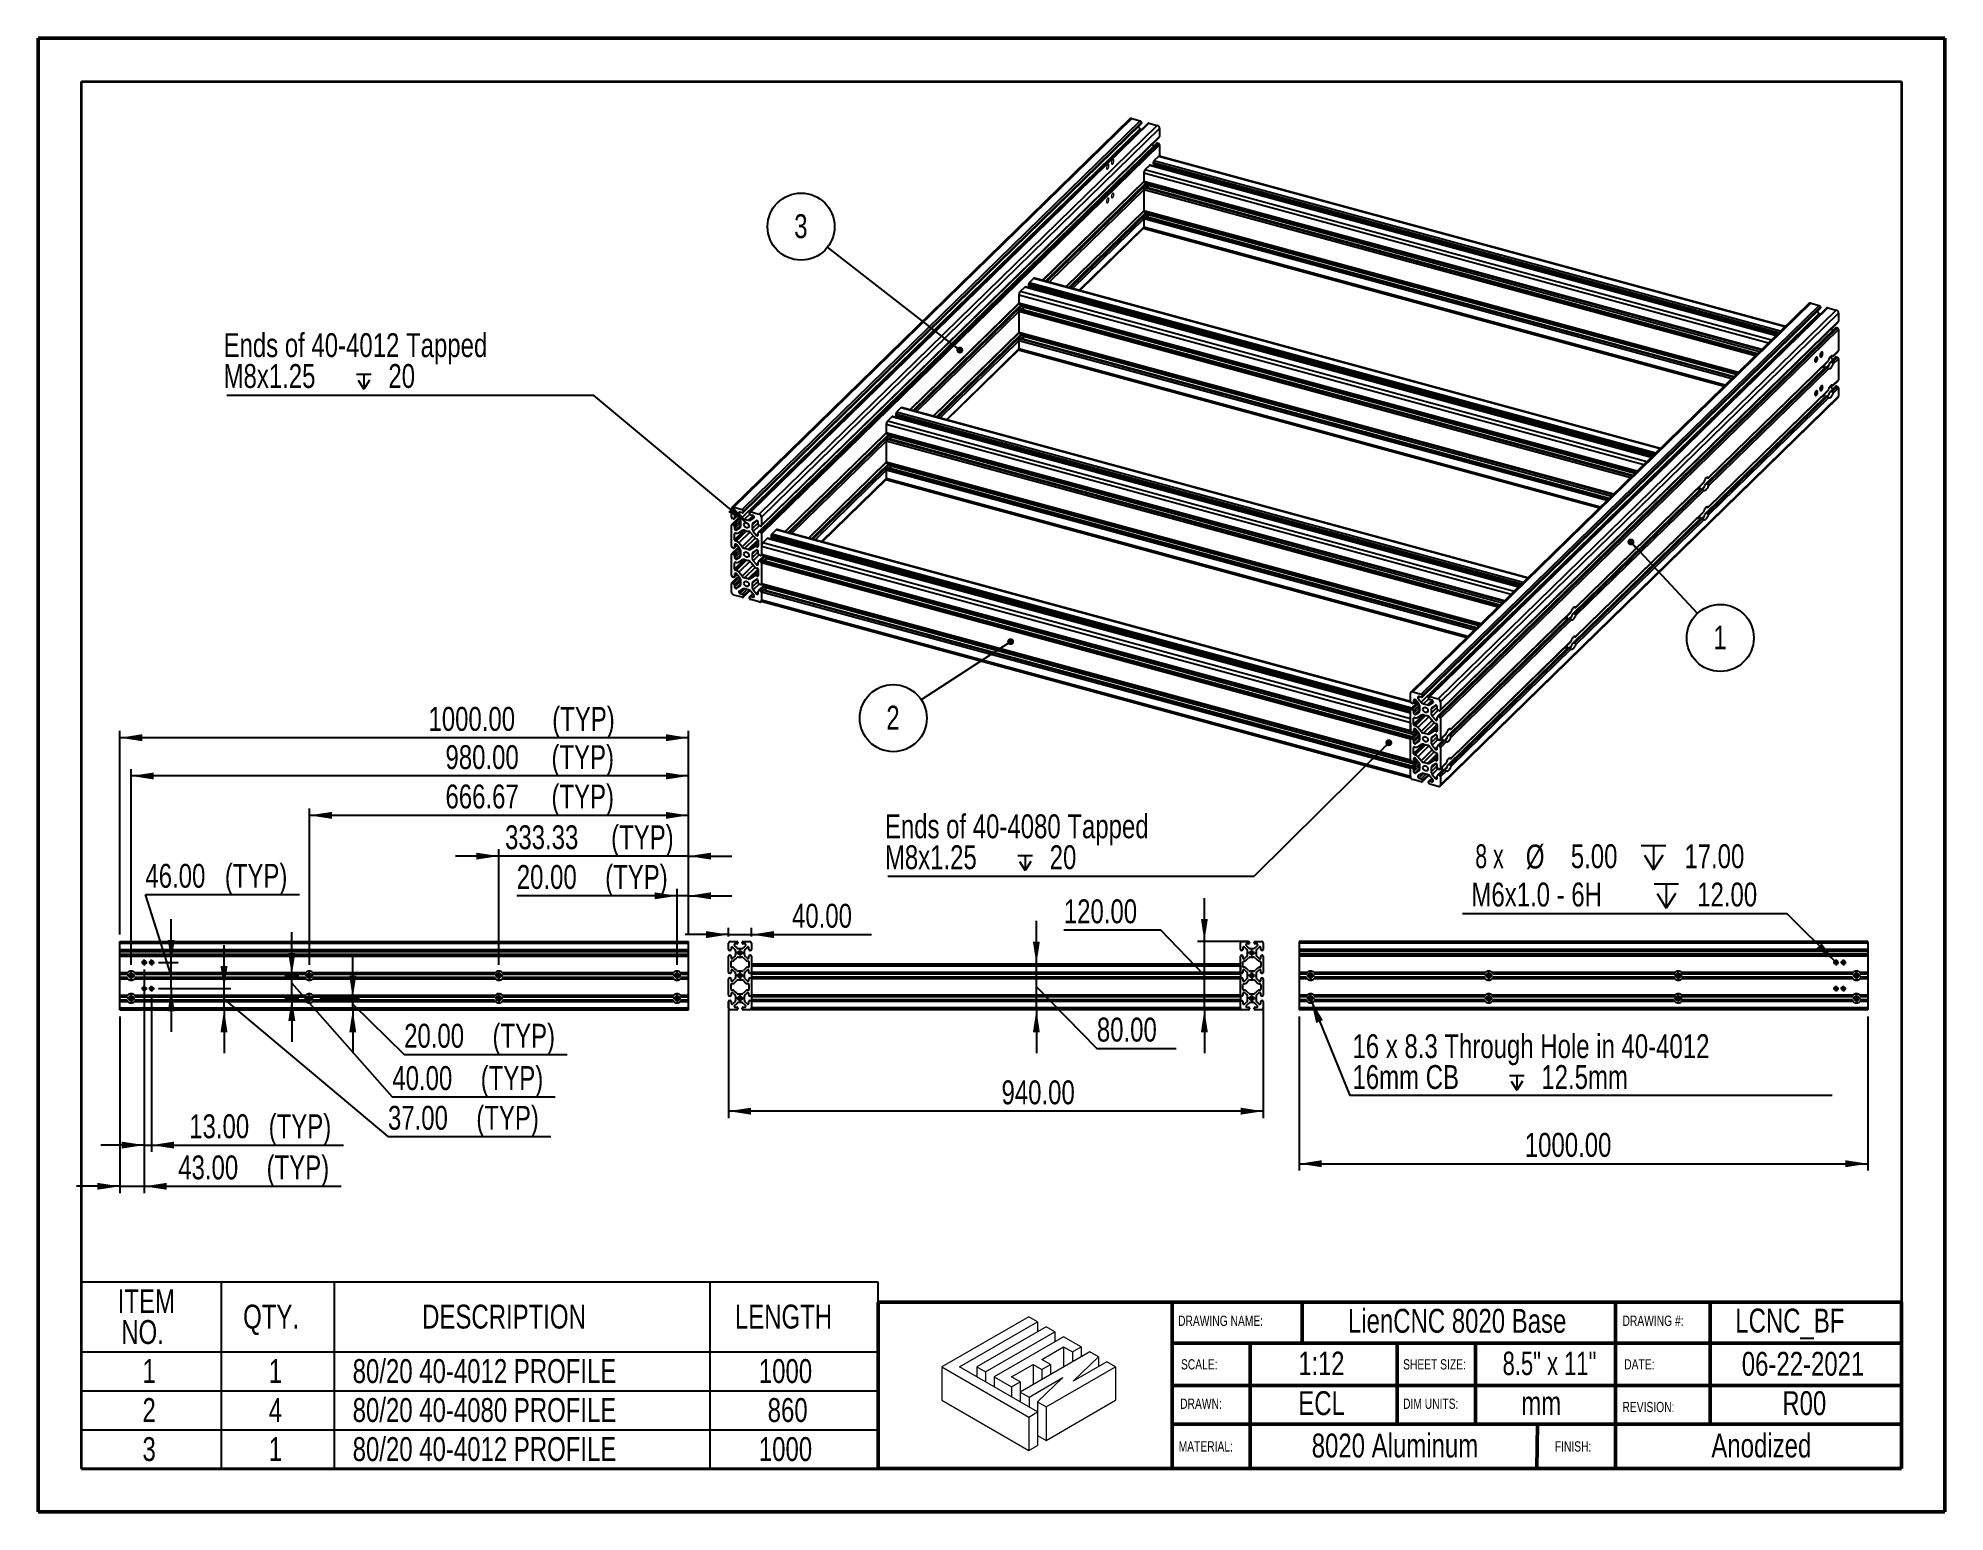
# Model space of a CAD drawing. Header units: millimetres. Extents: x 0 to 279, y 0 to 216.
import ezdxf

# ---------------------------------------------------------------- set-up
doc = ezdxf.new("R2010")
doc.units = ezdxf.units.MM
for name, color, linetype in [('DIM', 1, 'Continuous'), ('PAGE_BORDER', 7, 'Continuous'), ('TITLE_BLOCK_BORDER', 7, 'Continuous'), ('TITLE_BLOCK_TEXT', 8, 'Continuous')]:
    doc.layers.add(name, color=color, linetype=linetype)
doc.styles.add('SLDTEXTSTYLE0', font='TXT', dxfattribs={"width": 0.75})
doc.styles.add('SLDTEXTSTYLE1', font='TXT', dxfattribs={"width": 0.7})
doc.styles.add('SLDTEXTSTYLE2', font='TXT', dxfattribs={"width": 0.666667})
doc.dimstyles.new('SLDDIMSTYLE0', dxfattribs={"dimtxt": 0.18, "dimasz": 1.016, "dimexe": 0, "dimexo": 0.0625, "dimgap": 0, "dimtad": 0, "dimtih": 1, "dimtoh": 1, "dimdec": 0, "dimrnd": 1e-09, "dimzin": 0, "dimdsep": 46, "dimtxsty": 'Standard', "dimblk1": 'DOT', "dimblk2": 'DOT', "dimsah": 1, "dimcen": 0.09, "dimadec": 0, "dimazin": 0, "dimtfac": 1.016, "dimtdec": 0, "dimtofl": 0, "dimtmove": 0, "dimatfit": 3, "dimldrblk": 'DOT', "dimfxl": 1, "dimfrac": 2, "dimtolj": 1, "dimtzin": 0, "dimarcsym": 0})
doc.dimstyles.new('SLDDIMSTYLE1', dxfattribs={"dimtxt": 0.18, "dimasz": 3.302, "dimexe": 0, "dimexo": 0.0625, "dimgap": 0, "dimtad": 0, "dimtih": 1, "dimtoh": 1, "dimdec": 0, "dimrnd": 1e-09, "dimzin": 0, "dimdsep": 46, "dimtxsty": 'Standard', "dimsah": 1, "dimcen": 0.09, "dimadec": 0, "dimazin": 0, "dimtfac": 3.302, "dimtdec": 0, "dimtofl": 0, "dimtmove": 0, "dimatfit": 3, "dimfxl": 1, "dimfrac": 2, "dimtolj": 1, "dimtzin": 0, "dimarcsym": 0})
doc.dimstyles.new('SLDDIMSTYLE2', dxfattribs={"dimtxt": 3.5, "dimasz": 3.302, "dimexe": 0, "dimexo": 0.0625, "dimgap": 0.875, "dimtad": 1, "dimlfac": 12, "dimrnd": 1e-09, "dimzin": 4, "dimdsep": 46, "dimtxsty": 'SLDTEXTSTYLE0', "dimsah": 1, "dimcen": 0.09, "dimadec": 0, "dimazin": 1, "dimtfac": 1, "dimtmove": 0, "dimatfit": 0, "dimfxl": 1, "dimfrac": 2, "dimtolj": 1, "dimtzin": 12, "dimarcsym": 0})
doc.dimstyles.new('SLDDIMSTYLE3', dxfattribs={"dimtxt": 3.5, "dimasz": 3.302, "dimexe": 0, "dimexo": 0.0625, "dimgap": 0.875, "dimtad": 1, "dimlfac": 12, "dimrnd": 1e-09, "dimzin": 4, "dimdsep": 46, "dimtxsty": 'SLDTEXTSTYLE0', "dimsah": 1, "dimcen": 0.09, "dimadec": 0, "dimazin": 1, "dimtfac": 1, "dimtofl": 0, "dimtmove": 0, "dimatfit": 3, "dimfxl": 1, "dimfrac": 2, "dimtolj": 1, "dimtzin": 12, "dimarcsym": 0})
doc.dimstyles.new('SLDDIMSTYLE4', dxfattribs={"dimtxt": 3.5, "dimasz": 3.302, "dimexe": 0, "dimexo": 0.0625, "dimgap": 0.875, "dimtad": 1, "dimlfac": 12, "dimrnd": 1e-09, "dimzin": 12, "dimdsep": 46, "dimtxsty": 'SLDTEXTSTYLE0', "dimsah": 1, "dimcen": 0.09, "dimadec": 0, "dimazin": 3, "dimtfac": 1, "dimtmove": 0, "dimatfit": 0, "dimfxl": 1, "dimfrac": 2, "dimtolj": 1, "dimtzin": 12, "dimarcsym": 0})
doc.dimstyles.new('SLDDIMSTYLE5', dxfattribs={"dimtxt": 3.5, "dimasz": 3.302, "dimexe": 0, "dimexo": 0.0625, "dimgap": 0.875, "dimtad": 1, "dimlfac": 12, "dimrnd": 1e-09, "dimzin": 12, "dimdsep": 46, "dimtxsty": 'SLDTEXTSTYLE0', "dimsah": 1, "dimcen": 0.09, "dimadec": 0, "dimazin": 3, "dimtfac": 1, "dimtofl": 0, "dimtmove": 0, "dimatfit": 3, "dimfxl": 1, "dimfrac": 2, "dimtolj": 1, "dimtzin": 12, "dimarcsym": 0})
doc.dimstyles.new('SLDDIMSTYLE6', dxfattribs={"dimtxt": 3.5, "dimasz": 3.302, "dimexe": 0, "dimexo": 0.0625, "dimgap": 0.875, "dimtad": 0, "dimtih": 1, "dimtoh": 1, "dimlfac": 12, "dimrnd": 1e-09, "dimzin": 4, "dimdsep": 46, "dimtxsty": 'SLDTEXTSTYLE0', "dimblk1": 'NONE', "dimsah": 1, "dimcen": 0, "dimadec": 0, "dimazin": 1, "dimtfac": 1, "dimtmove": 0, "dimatfit": 3, "dimldrblk": 'NONE', "dimfxl": 1, "dimfrac": 2, "dimtolj": 1, "dimtzin": 12, "dimarcsym": 0})

msp = doc.modelspace()

# ---------------------------------------------------------------- texts
at = {"layer": 'TITLE_BLOCK_TEXT'}
for s, insert, char_height, attachment_point, style in [('DRAWING NAME:', (167.04192, 28.74093), 1.5, 1, 'SLDTEXTSTYLE0'), ('LienCNC 8020 Base', (207.93282, 29.73661), 3.5, 2, 'SLDTEXTSTYLE0'), ('DRAWING #:', (232.16412, 28.74575), 1.5, 1, 'SLDTEXTSTYLE0'), ('LCNC_BF', (248.68963, 29.7724), 3.5, 1, 'SLDTEXTSTYLE0'), ('SCALE:', (167.46671, 22.36054), 1.5, 1, 'SLDTEXTSTYLE0'), ('1:12', (188.0505, 23.47569), 3.439583, 2, 'SLDTEXTSTYLE0'), ('SHEET SIZE:', (200.01256, 22.36054), 1.5, 1, 'SLDTEXTSTYLE0'), ('8.5" x 11"', (221.46289, 23.47569), 3.439583, 2, 'SLDTEXTSTYLE1'), ('DATE:', (232.41748, 22.36054), 1.5, 1, 'SLDTEXTSTYLE0'), ('06-22-2021', (258.61845, 23.44005), 3.5, 2, 'SLDTEXTSTYLE0'), ('ECL', (188.06813, 17.68035), 3.5, 2, 'SLDTEXTSTYLE0'), ('mm', (220.25242, 17.68035), 3.5, 2, 'SLDTEXTSTYLE0'), ('R00', (258.79953, 17.68035), 3.5, 2, 'SLDTEXTSTYLE0'), ('DRAWN:', (167.34385, 16.59108), 1.5, 1, 'SLDTEXTSTYLE0'), ('DIM UNITS:', (200.00826, 16.59108), 1.5, 1, 'SLDTEXTSTYLE0'), ('REVISION:', (232.16412, 16.11107), 1.5, 1, 'SLDTEXTSTYLE0'), ('8020 Aluminum', (198.81738, 11.46594), 3.5, 2, 'SLDTEXTSTYLE0'), ('Anodized', (252.50682, 11.46594), 3.5, 2, 'SLDTEXTSTYLE0'), ('MATERIAL:', (167.13075, 10.34161), 1.5, 1, 'SLDTEXTSTYLE0'), ('FINISH:', (222.24472, 10.34161), 1.5, 1, 'SLDTEXTSTYLE0')]:
    msp.add_mtext(s, dxfattribs=dict(at, insert=insert, char_height=char_height, attachment_point=attachment_point, style=style))

# ---------------------------------------------------------------- blocks, each defined once
blk = doc.blocks.new('Lien3D Logo')
at = {"color": 7, "linetype": 'Continuous', "lineweight": 18}
for p, q in [((10.61, 16.33), (0, 10.21)), ((11.67, 15.71), (10.61, 16.33)), ((2.13, 10.21), (11.67, 15.71)), ((12.73, 15.1), (4.26, 10.21)), ((5.32, 9.59), (13.8, 14.49)), ((11.67, 15.71), (11.67, 14.49)), ((13.8, 14.49), (12.73, 15.1)), ((13.8, 14.49), (13.8, 13.26)), ((14.86, 13.87), (6.38, 8.98)), ((18.05, 12.03), (9.57, 7.13)), ((12.22, 11.12), (14.86, 12.64)), ((16.99, 12.64), (14.86, 13.87)), ((14.86, 12.64), (15.93, 12.03)), ((14.86, 12.64), (14.86, 10.19)), ((15.93, 12.03), (16.99, 12.64)), ((15.93, 12.03), (15.93, 10.8)), ((16.99, 12.64), (16.99, 11.42)), ((19.12, 11.42), (18.05, 12.03)), ((0, 10.21), (0, 6.12)), ((0, 10.21), (10.61, 4.08)), ((11.67, 4.7), (2.13, 10.21)), ((4.26, 10.21), (4.26, 8.98)), ((4.26, 10.21), (5.32, 9.59)), ((5.32, 9.59), (5.32, 8.36)), ((8.51, 8.98), (11.15, 10.5)), ((11.15, 10.5), (12.22, 9.89)), ((11.15, 10.5), (11.15, 8.05)), ((13.28, 10.5), (12.22, 11.12)), ((12.22, 9.89), (13.28, 10.5)), ((12.22, 9.89), (12.22, 8.66)), ((12.73, 5.31), (21.21, 10.21)), ((13.28, 10.5), (13.28, 9.28)), ((16.04, 8.45), (19.12, 11.42)), ((20.15, 10.82), (16.04, 8.45)), ((19.12, 11.42), (19.12, 10.22)), ((21.21, 10.21), (20.15, 10.82)), ((21.21, 10.21), (21.21, 6.12)), ((6.38, 8.98), (8.51, 7.75)), ((6.38, 8.98), (6.38, 7.75)), ((9.57, 8.36), (8.51, 8.98)), ((8.51, 7.75), (9.57, 8.36)), ((8.51, 7.75), (8.51, 6.52)), ((9.57, 8.36), (9.57, 7.13)), ((9.57, 7.13), (10.64, 6.52)), ((9.57, 7.13), (9.57, 5.91)), ((10.64, 6.52), (14.75, 8.89)), ((14.75, 8.89), (11.67, 5.93)), ((0, 6.12), (10.61, 0)), ((10.61, 4.08), (11.67, 4.7)), ((10.64, 6.52), (10.64, 5.29)), ((11.67, 5.93), (12.73, 5.31)), ((11.67, 5.93), (11.67, 4.7)), ((11.67, 4.7), (11.67, 0.61)), ((12.73, 1.23), (21.21, 6.12)), ((12.73, 5.31), (12.73, 1.23)), ((10.61, 4.08), (10.61, 0)), ((10.61, 0), (11.67, 0.61)), ((11.67, 1.84), (12.73, 1.23))]:
    blk.add_line(p, q, dxfattribs=at)
blk = doc.blocks.new('SW_TABLEANNOTATION_0')
at = {"layer": 'PAGE_BORDER', "color": 0}
for p, q in [((0, 0), (0, -27.39)), ((116.76, 0), (0, 0)), ((20.46, 0), (20.46, -10.24)), ((37.03, 0), (37.03, -10.24)), ((92.1, 0), (92.1, -10.24)), ((116.76, -27.39), (116.76, 0)), ((0, -10.24), (116.76, -10.24)), ((20.46, -10.24), (20.46, -27.39)), ((37.03, -10.24), (37.03, -27.39)), ((92.1, -10.24), (92.1, -27.39)), ((0, -15.96), (116.76, -15.96)), ((0, -21.67), (116.76, -21.67)), ((0, -27.39), (116.76, -27.39))]:
    blk.add_line(p, q, dxfattribs=at)
at = {"layer": 'PAGE_BORDER', "color": 0, "char_height": 3.5, "attachment_point": 1, "style": 'SLDTEXTSTYLE0'}
for s, insert in [('ITEM', (5.31, -1.05)), ('NO.', (5.83, -5.57)), ('QTY.', (23.69, -3.31)), ('DESCRIPTION', (49.92, -3.31)), ('LENGTH', (95.75, -3.31)), ('80/20 40-4012 PROFILE', (39.74, -11.29)), ('1', (8.94, -11.29)), ('1', (27.45, -11.29)), ('1000', (99.26, -11.29)), ('2', (8.94, -17)), ('4', (27.45, -17)), ('80/20 40-4080 PROFILE', (39.74, -17)), ('860', (100.55, -17)), ('3', (8.94, -22.72)), ('1', (27.45, -22.72)), ('80/20 40-4012 PROFILE', (39.74, -22.72)), ('1000', (99.26, -22.72))]:
    blk.add_mtext(s, dxfattribs=dict(at, insert=insert))
blk = doc.blocks.new('SW_NOTE_0')
at = {"layer": 'DIM', "color": 0}
blk.add_circle((-3.88, 3.01), 4.91, dxfattribs=at)
at = {"layer": 'DIM', "color": 0, "insert": (-3.91, 4.83), "char_height": 3.5, "attachment_point": 2, "style": 'SLDTEXTSTYLE0'}
blk.add_mtext('3', dxfattribs=at)
blk = doc.blocks.new('_DOT')
at = {"color": 0, "linetype": 'ByBlock', "lineweight": -2}
blk.add_line((-0.5, 0), (-1, 0), dxfattribs=at)
at = {"color": 0, "linetype": 'ByBlock', "const_width": 0.5}
blk.add_lwpolyline([(-0.25, 0, 1), (0.25, 0, 1)], format="xyb", close=True, dxfattribs=at)
blk = doc.blocks.new('SW_NOTE_1')
at = {"layer": 'DIM', "color": 0}
blk.add_circle((3.35, -3.59), 4.91, dxfattribs=at)
at = {"layer": 'DIM', "color": 0, "insert": (3.31, -1.77), "char_height": 3.5, "attachment_point": 2, "style": 'SLDTEXTSTYLE0'}
blk.add_mtext('1', dxfattribs=at)
blk = doc.blocks.new('SW_NOTE_2')
at = {"layer": 'DIM', "color": 0}
blk.add_circle((-4.11, -2.68), 4.91, dxfattribs=at)
at = {"layer": 'DIM', "color": 0, "insert": (-4.15, -0.86), "char_height": 3.5, "attachment_point": 2, "style": 'SLDTEXTSTYLE0'}
blk.add_mtext('2', dxfattribs=at)
blk = doc.blocks.new('SW_SYMBOL_HOLE_DEPTH')
at = {"layer": 'DIM', "color": 0}
for p, q in [((0, 875), (800, 875)), ((400, 875), (400, 75)), ((100, 555), (400, 75)), ((700, 555), (400, 75))]:
    blk.add_line(p, q, dxfattribs=at)
blk = doc.blocks.new('SW_NOTE_3')
at = {"layer": 'DIM', "color": 0}
blk.add_line((-53.71, 0), (0, 0), dxfattribs=at)
at = {"layer": 'DIM', "color": 0, "xscale": 0.0027285267, "yscale": 0.0027285267, "zscale": 0.0027285267}
blk.add_blockref('SW_SYMBOL_HOLE_DEPTH', (-34.75, 0.65), dxfattribs=at)
at = {"layer": 'DIM', "color": 0, "char_height": 3.5, "attachment_point": 1, "style": 'SLDTEXTSTYLE0'}
for s, insert in [('Ends of 40-4012 Tapped', (-54.21, 9.06)), ('M8x1.25', (-54.21, 4.54)), ('20', (-30.06, 4.54))]:
    blk.add_mtext(s, dxfattribs=dict(at, insert=insert))
blk = doc.blocks.new('SW_NOTE_4')
at = {"layer": 'DIM', "color": 0}
blk.add_line((-53.71, 0), (0, 0), dxfattribs=at)
at = {"layer": 'DIM', "color": 0, "xscale": 0.0027285267, "yscale": 0.0027285267, "zscale": 0.0027285267}
blk.add_blockref('SW_SYMBOL_HOLE_DEPTH', (-34.66, 0.62), dxfattribs=at)
at = {"layer": 'DIM', "color": 0, "char_height": 3.5, "attachment_point": 1, "style": 'SLDTEXTSTYLE0'}
for s, insert in [('Ends of 40-4080 Tapped', (-54.12, 9.04)), ('M8x1.25', (-54.12, 4.51)), ('20', (-29.97, 4.51))]:
    blk.add_mtext(s, dxfattribs=dict(at, insert=insert))
blk = doc.blocks.new('_D')
at = {"layer": 'DIM'}
for p, q in [((170.89, 83.57), (170.89, 89.92)), ((164.52, 85.21), (150.3, 85.21)), ((170.89, 78.57), (164.52, 85.21)), ((177.32, 83.57), (169.89, 83.57)), ((170.89, 73.57), (170.89, 83.57)), ((177.32, 73.57), (169.89, 73.57)), ((170.89, 73.57), (170.89, 67.22))]:
    blk.add_line(p, q, dxfattribs=at)
for points in [[(170.89, 83.57), (171.4, 86.87), (170.39, 86.87)], [(170.89, 73.57), (170.39, 70.26), (171.4, 70.26)]]:
    blk.add_solid(points, dxfattribs=at)
at = {"layer": 'DIM', "insert": (150.3, 89.73), "char_height": 3.5, "attachment_point": 1, "style": 'SLDTEXTSTYLE0'}
blk.add_mtext('120.00', dxfattribs=at)
blk = doc.blocks.new('_D_1')
at = {"layer": 'DIM'}
for p, q in [((146.28, 80.23), (146.28, 86.58)), ((146.28, 73.57), (146.28, 80.23)), ((146.28, 76.9), (155.14, 67.88)), ((146.28, 73.57), (146.28, 67.22)), ((155.14, 67.88), (166.78, 67.88))]:
    blk.add_line(p, q, dxfattribs=at)
for points in [[(146.28, 80.23), (146.78, 83.53), (145.77, 83.53)], [(146.28, 73.57), (145.77, 70.26), (146.78, 70.26)]]:
    blk.add_solid(points, dxfattribs=at)
at = {"layer": 'DIM', "insert": (155.14, 72.4), "char_height": 3.5, "attachment_point": 1, "style": 'SLDTEXTSTYLE0'}
blk.add_mtext('80.00', dxfattribs=at)
blk = doc.blocks.new('_D_2')
at = {"layer": 'DIM'}
for p, q in [((101.18, 74.7), (101.18, 57.7)), ((179.51, 74.7), (179.51, 57.7)), ((179.51, 58.7), (101.18, 58.7))]:
    blk.add_line(p, q, dxfattribs=at)
for points in [[(101.18, 58.7), (104.48, 58.19), (104.48, 59.21)], [(179.51, 58.7), (176.21, 59.21), (176.21, 58.19)]]:
    blk.add_solid(points, dxfattribs=at)
at = {"layer": 'DIM', "insert": (141.17, 63.21), "char_height": 3.5, "attachment_point": 1, "style": 'SLDTEXTSTYLE0'}
blk.add_mtext('940.00', dxfattribs=at)
blk = doc.blocks.new('_D_3')
at = {"layer": 'DIM'}
for p, q in [((101.18, 84.57), (94.83, 84.57)), ((101.18, 84.3), (101.18, 85.57)), ((101.18, 84.57), (104.51, 84.57)), ((104.51, 84.3), (104.51, 85.57)), ((104.51, 84.57), (122.11, 84.57))]:
    blk.add_line(p, q, dxfattribs=at)
for points in [[(101.18, 84.57), (97.88, 85.08), (97.88, 84.06)], [(104.51, 84.57), (107.82, 84.06), (107.82, 85.08)]]:
    blk.add_solid(points, dxfattribs=at)
at = {"layer": 'DIM', "insert": (110.47, 89.08), "char_height": 3.5, "attachment_point": 1, "style": 'SLDTEXTSTYLE0'}
blk.add_mtext('40.00', dxfattribs=at)
blk = doc.blocks.new('SW_CENTERMARKSYMBOL_0')
at = {"layer": 'PAGE_BORDER', "color": 0}
for p, q in [((-0.42, 0), (-0.49, 0)), ((0, 0), (-0.21, 0)), ((0, 0.42), (0, 0.49)), ((0, 0), (0, 0.21)), ((0, 0), (0, -0.21)), ((0, 0), (0.21, 0)), ((0.42, 0), (0.49, 0)), ((0, -0.42), (0, -0.49))]:
    blk.add_line(p, q, dxfattribs=at)
blk = doc.blocks.new('SW_CENTERMARKSYMBOL_1')
at = {"layer": 'PAGE_BORDER', "color": 0}
for p, q in [((-0.42, 0), (-0.49, 0)), ((0, 0), (-0.21, 0)), ((0, 0.42), (0, 0.49)), ((0, 0), (0, 0.21)), ((0, 0), (0, -0.21)), ((0, 0), (0.21, 0)), ((0.42, 0), (0.49, 0)), ((0, -0.42), (0, -0.49))]:
    blk.add_line(p, q, dxfattribs=at)
blk = doc.blocks.new('SW_CENTERMARKSYMBOL_2')
at = {"layer": 'PAGE_BORDER', "color": 0}
for p, q in [((-0.42, 0), (-0.49, 0)), ((0, 0), (-0.21, 0)), ((0, 0.42), (0, 0.49)), ((0, 0), (0, 0.21)), ((0, 0), (0, -0.21)), ((0, 0), (0.21, 0)), ((0.42, 0), (0.49, 0)), ((0, -0.42), (0, -0.49))]:
    blk.add_line(p, q, dxfattribs=at)
blk = doc.blocks.new('SW_CENTERMARKSYMBOL_3')
at = {"layer": 'PAGE_BORDER', "color": 0}
for p, q in [((-0.42, 0), (-0.49, 0)), ((0, 0), (-0.21, 0)), ((0, 0.42), (0, 0.49)), ((0, 0), (0, 0.21)), ((0, 0), (0, -0.21)), ((0, 0), (0.21, 0)), ((0.42, 0), (0.49, 0)), ((0, -0.42), (0, -0.49))]:
    blk.add_line(p, q, dxfattribs=at)
blk = doc.blocks.new('SW_CENTERMARKSYMBOL_4')
at = {"layer": 'PAGE_BORDER', "color": 0}
for p, q in [((-0.42, 0), (-0.49, 0)), ((0, 0), (-0.21, 0)), ((0, 0.42), (0, 0.49)), ((0, 0), (0, 0.21)), ((0, 0), (0, -0.21)), ((0, 0), (0.21, 0)), ((0.42, 0), (0.49, 0)), ((0, -0.42), (0, -0.49))]:
    blk.add_line(p, q, dxfattribs=at)
blk = doc.blocks.new('SW_CENTERMARKSYMBOL_5')
at = {"layer": 'PAGE_BORDER', "color": 0}
for p, q in [((-0.42, 0), (-0.49, 0)), ((0, 0), (-0.21, 0)), ((0, 0.42), (0, 0.49)), ((0, 0), (0, 0.21)), ((0, 0), (0, -0.21)), ((0, 0), (0.21, 0)), ((0.42, 0), (0.49, 0)), ((0, -0.42), (0, -0.49))]:
    blk.add_line(p, q, dxfattribs=at)
blk = doc.blocks.new('_D_4')
at = {"layer": 'DIM'}
for p, q in [((93.63, 90.25), (70.14, 90.25)), ((93.63, 80.12), (93.63, 91.25)), ((95.29, 90.25), (93.63, 90.25)), ((95.29, 84.57), (95.29, 91.25)), ((95.29, 90.25), (101.64, 90.25))]:
    blk.add_line(p, q, dxfattribs=at)
for points in [[(93.63, 90.25), (90.33, 90.76), (90.33, 89.74)], [(95.29, 90.25), (98.6, 89.74), (98.6, 90.76)]]:
    blk.add_solid(points, dxfattribs=at)
at = {"layer": 'DIM', "char_height": 3.5, "attachment_point": 1, "style": 'SLDTEXTSTYLE0'}
for s, insert in [('20.00', (70.14, 94.76)), ('(TYP)', (83.09, 94.76))]:
    blk.add_mtext(s, dxfattribs=dict(at, insert=insert))
blk = doc.blocks.new('_D_5')
at = {"layer": 'DIM'}
for p, q in [((67.52, 96.07), (61.17, 96.07)), ((67.52, 80.12), (67.52, 97.07)), ((95.29, 96.07), (67.52, 96.07)), ((95.29, 84.57), (95.29, 97.07)), ((95.29, 96.07), (101.64, 96.07))]:
    blk.add_line(p, q, dxfattribs=at)
for points in [[(67.52, 96.07), (64.21, 96.57), (64.21, 95.56)], [(95.29, 96.07), (98.6, 95.56), (98.6, 96.57)]]:
    blk.add_solid(points, dxfattribs=at)
at = {"layer": 'DIM', "char_height": 3.5, "attachment_point": 1, "style": 'SLDTEXTSTYLE0'}
for s, insert in [('333.33', (68.42, 100.58)), ('(TYP)', (83.96, 100.58))]:
    blk.add_mtext(s, dxfattribs=dict(at, insert=insert))
blk = doc.blocks.new('_D_6')
at = {"layer": 'DIM'}
for p, q in [((39.74, 80.12), (39.74, 103.04)), ((95.29, 102.04), (39.74, 102.04)), ((95.29, 84.57), (95.29, 103.04))]:
    blk.add_line(p, q, dxfattribs=at)
for points in [[(39.74, 102.04), (43.04, 101.53), (43.04, 102.54)], [(95.29, 102.04), (91.99, 102.54), (91.99, 101.53)]]:
    blk.add_solid(points, dxfattribs=at)
at = {"layer": 'DIM', "char_height": 3.5, "attachment_point": 1, "style": 'SLDTEXTSTYLE0'}
for s, insert in [('666.67', (59.69, 106.55)), ('(TYP)', (75.22, 106.55))]:
    blk.add_mtext(s, dxfattribs=dict(at, insert=insert))
blk = doc.blocks.new('_D_7')
at = {"layer": 'DIM'}
for p, q in [((13.63, 80.12), (13.63, 108.81)), ((95.29, 107.81), (13.63, 107.81)), ((95.29, 84.57), (95.29, 108.81))]:
    blk.add_line(p, q, dxfattribs=at)
for points in [[(13.63, 107.81), (16.93, 107.3), (16.93, 108.31)], [(95.29, 107.81), (91.99, 108.31), (91.99, 107.3)]]:
    blk.add_solid(points, dxfattribs=at)
at = {"layer": 'DIM', "char_height": 3.5, "attachment_point": 1, "style": 'SLDTEXTSTYLE0'}
for s, insert in [('980.00', (59.69, 112.32)), ('(TYP)', (75.22, 112.32))]:
    blk.add_mtext(s, dxfattribs=dict(at, insert=insert))
blk = doc.blocks.new('_D_8')
at = {"layer": 'DIM'}
for p, q in [((11.96, 84.57), (11.96, 114.41)), ((95.29, 113.41), (11.96, 113.41)), ((95.29, 84.57), (95.29, 114.41))]:
    blk.add_line(p, q, dxfattribs=at)
for points in [[(11.96, 113.41), (15.26, 112.9), (15.26, 113.92)], [(95.29, 113.41), (91.99, 113.92), (91.99, 112.9)]]:
    blk.add_solid(points, dxfattribs=at)
at = {"layer": 'DIM', "char_height": 3.5, "attachment_point": 1, "style": 'SLDTEXTSTYLE0'}
for s, insert in [('1000.00', (57.2, 117.92)), ('(TYP)', (75.33, 117.92))]:
    blk.add_mtext(s, dxfattribs=dict(at, insert=insert))
blk = doc.blocks.new('_D_9')
at = {"layer": 'DIM'}
for p, q in [((15.54, 79.48), (15.54, 46.69)), ((11.96, 72.57), (11.96, 46.69)), ((11.96, 47.69), (5.61, 47.69)), ((11.96, 47.69), (15.54, 47.69)), ((15.54, 47.69), (44.41, 47.69))]:
    blk.add_line(p, q, dxfattribs=at)
for points in [[(11.96, 47.69), (8.66, 48.2), (8.66, 47.19)], [(15.54, 47.69), (18.85, 47.19), (18.85, 48.2)]]:
    blk.add_solid(points, dxfattribs=at)
at = {"layer": 'DIM', "char_height": 3.5, "attachment_point": 1, "style": 'SLDTEXTSTYLE0'}
for s, insert in [('43.00', (20.53, 52.21)), ('(TYP)', (33.48, 52.21))]:
    blk.add_mtext(s, dxfattribs=dict(at, insert=insert))
blk = doc.blocks.new('_D_10')
at = {"layer": 'DIM'}
for p, q in [((15.54, 75.65), (15.54, 52.73)), ((16.63, 75.65), (16.63, 52.73)), ((15.54, 53.73), (9.19, 53.73)), ((15.54, 53.73), (16.63, 53.73)), ((16.63, 53.73), (44.73, 53.73))]:
    blk.add_line(p, q, dxfattribs=at)
for points in [[(15.54, 53.73), (12.24, 54.24), (12.24, 53.22)], [(16.63, 53.73), (19.93, 53.22), (19.93, 54.24)]]:
    blk.add_solid(points, dxfattribs=at)
at = {"layer": 'DIM', "char_height": 3.5, "attachment_point": 1, "style": 'SLDTEXTSTYLE0'}
for s, insert in [('13.00', (22.14, 58.24)), ('(TYP)', (33.78, 58.24))]:
    blk.add_mtext(s, dxfattribs=dict(at, insert=insert))
blk = doc.blocks.new('_D_11')
at = {"layer": 'DIM'}
for p, q in [((27.24, 76.65), (27.24, 83)), ((17.63, 76.65), (28.24, 76.65)), ((27.24, 73.57), (27.24, 76.65)), ((27.24, 75.11), (51.26, 54.97)), ((27.24, 73.57), (27.24, 67.22)), ((51.26, 54.97), (75.14, 54.97))]:
    blk.add_line(p, q, dxfattribs=at)
for points in [[(27.24, 76.65), (27.75, 79.95), (26.73, 79.95)], [(27.24, 73.57), (26.73, 70.26), (27.75, 70.26)]]:
    blk.add_solid(points, dxfattribs=at)
at = {"layer": 'DIM', "char_height": 3.5, "attachment_point": 1, "style": 'SLDTEXTSTYLE0'}
for s, insert in [('37.00', (51.26, 59.48)), ('(TYP)', (64.21, 59.48))]:
    blk.add_mtext(s, dxfattribs=dict(at, insert=insert))
blk = doc.blocks.new('_D_12')
at = {"layer": 'DIM'}
for p, q in [((19.5, 78.57), (15.72, 90.42)), ((15.72, 90.42), (38.31, 90.42)), ((19.5, 80.48), (19.5, 86.83)), ((17.63, 80.48), (20.5, 80.48)), ((19.5, 76.65), (19.5, 80.48)), ((17.63, 76.65), (20.5, 76.65)), ((19.5, 76.65), (19.5, 70.3))]:
    blk.add_line(p, q, dxfattribs=at)
for points in [[(19.5, 80.48), (20.01, 83.78), (19, 83.78)], [(19.5, 76.65), (19, 73.35), (20.01, 73.35)]]:
    blk.add_solid(points, dxfattribs=at)
at = {"layer": 'DIM', "char_height": 3.5, "attachment_point": 1, "style": 'SLDTEXTSTYLE0'}
for s, insert in [('(TYP)', (27.36, 94.93)), ('46.00', (15.72, 94.93))]:
    blk.add_mtext(s, dxfattribs=dict(at, insert=insert))
blk = doc.blocks.new('_D_13')
at = {"layer": 'DIM'}
for p, q in [((46.1, 75.23), (46.1, 81.58)), ((41.29, 75.23), (47.1, 75.23)), ((46.1, 73.57), (46.1, 75.23)), ((46.1, 74.4), (53.63, 66.99)), ((46.1, 73.57), (46.1, 67.22)), ((53.63, 66.99), (77.52, 66.99))]:
    blk.add_line(p, q, dxfattribs=at)
for points in [[(46.1, 75.23), (46.61, 78.53), (45.6, 78.53)], [(46.1, 73.57), (45.6, 70.26), (46.61, 70.26)]]:
    blk.add_solid(points, dxfattribs=at)
at = {"layer": 'DIM', "char_height": 3.5, "attachment_point": 1, "style": 'SLDTEXTSTYLE0'}
for s, insert in [('20.00', (53.63, 71.5)), ('(TYP)', (66.58, 71.5))]:
    blk.add_mtext(s, dxfattribs=dict(at, insert=insert))
blk = doc.blocks.new('_D_14')
at = {"layer": 'DIM'}
for p, q in [((37.17, 78.57), (37.17, 84.92)), ((38.18, 78.57), (36.17, 78.57)), ((37.17, 75.23), (37.17, 78.57)), ((37.17, 77.46), (51.9, 60.78)), ((38.18, 75.23), (36.17, 75.23)), ((37.17, 75.23), (37.17, 68.88)), ((51.9, 60.78), (75.78, 60.78))]:
    blk.add_line(p, q, dxfattribs=at)
for points in [[(37.17, 78.57), (37.68, 81.87), (36.66, 81.87)], [(37.17, 75.23), (36.66, 71.93), (37.68, 71.93)]]:
    blk.add_solid(points, dxfattribs=at)
at = {"layer": 'DIM', "char_height": 3.5, "attachment_point": 1, "style": 'SLDTEXTSTYLE0'}
for s, insert in [('40.00', (51.9, 65.3)), ('(TYP)', (64.85, 65.3))]:
    blk.add_mtext(s, dxfattribs=dict(at, insert=insert))
blk = doc.blocks.new('SW_CENTERMARKSYMBOL_6')
at = {"layer": 'PAGE_BORDER', "color": 0}
for p, q in [((-0.42, 0), (-0.56, 0)), ((0, 0), (-0.21, 0)), ((0, 0.42), (0, 0.56)), ((0, 0), (0, 0.21)), ((0, 0), (0, -0.21)), ((0, 0), (0.21, 0)), ((0.42, 0), (0.56, 0)), ((0, -0.42), (0, -0.56))]:
    blk.add_line(p, q, dxfattribs=at)
blk = doc.blocks.new('SW_CENTERMARKSYMBOL_7')
at = {"layer": 'PAGE_BORDER', "color": 0}
for p, q in [((-0.42, 0), (-0.56, 0)), ((0, 0), (-0.21, 0)), ((0, 0.42), (0, 0.56)), ((0, 0), (0, 0.21)), ((0, 0), (0, -0.21)), ((0, 0), (0.21, 0)), ((0.42, 0), (0.56, 0)), ((0, -0.42), (0, -0.56))]:
    blk.add_line(p, q, dxfattribs=at)
blk = doc.blocks.new('SW_CENTERMARKSYMBOL_8')
at = {"layer": 'PAGE_BORDER', "color": 0}
for p, q in [((-0.42, 0), (-0.56, 0)), ((0, 0), (-0.21, 0)), ((0, 0.42), (0, 0.56)), ((0, 0), (0, 0.21)), ((0, 0), (0, -0.21)), ((0, 0), (0.21, 0)), ((0.42, 0), (0.56, 0)), ((0, -0.42), (0, -0.56))]:
    blk.add_line(p, q, dxfattribs=at)
blk = doc.blocks.new('SW_CENTERMARKSYMBOL_9')
at = {"layer": 'PAGE_BORDER', "color": 0}
for p, q in [((-0.42, 0), (-0.56, 0)), ((0, 0), (-0.21, 0)), ((0, 0.42), (0, 0.56)), ((0, 0), (0, 0.21)), ((0, 0), (0, -0.21)), ((0, 0), (0.21, 0)), ((0.42, 0), (0.56, 0)), ((0, -0.42), (0, -0.56))]:
    blk.add_line(p, q, dxfattribs=at)
blk = doc.blocks.new('SW_CENTERMARKSYMBOL_10')
at = {"layer": 'PAGE_BORDER', "color": 0}
for p, q in [((-0.42, 0), (-0.56, 0)), ((0, 0), (-0.21, 0)), ((0, 0.42), (0, 0.56)), ((0, 0), (0, 0.21)), ((0, 0), (0, -0.21)), ((0, 0), (0.21, 0)), ((0.42, 0), (0.56, 0)), ((0, -0.42), (0, -0.56))]:
    blk.add_line(p, q, dxfattribs=at)
blk = doc.blocks.new('SW_CENTERMARKSYMBOL_11')
at = {"layer": 'PAGE_BORDER', "color": 0}
for p, q in [((-0.42, 0), (-0.56, 0)), ((0, 0), (-0.21, 0)), ((0, 0.42), (0, 0.56)), ((0, 0), (0, 0.21)), ((0, 0), (0, -0.21)), ((0, 0), (0.21, 0)), ((0.42, 0), (0.56, 0)), ((0, -0.42), (0, -0.56))]:
    blk.add_line(p, q, dxfattribs=at)
blk = doc.blocks.new('SW_CENTERMARKSYMBOL_12')
at = {"layer": 'PAGE_BORDER', "color": 0}
for p, q in [((-0.42, 0), (-0.56, 0)), ((0, 0), (-0.21, 0)), ((0, 0.42), (0, 0.56)), ((0, 0), (0, 0.21)), ((0, 0), (0, -0.21)), ((0, 0), (0.21, 0)), ((0.42, 0), (0.56, 0)), ((0, -0.42), (0, -0.56))]:
    blk.add_line(p, q, dxfattribs=at)
blk = doc.blocks.new('SW_CENTERMARKSYMBOL_13')
at = {"layer": 'PAGE_BORDER', "color": 0}
for p, q in [((-0.42, 0), (-0.56, 0)), ((0, 0), (-0.21, 0)), ((0, 0.42), (0, 0.56)), ((0, 0), (0, 0.21)), ((0, 0), (0, -0.21)), ((0, 0), (0.21, 0)), ((0.42, 0), (0.56, 0)), ((0, -0.42), (0, -0.56))]:
    blk.add_line(p, q, dxfattribs=at)
blk = doc.blocks.new('SW_CENTERMARKSYMBOL_14')
at = {"layer": 'PAGE_BORDER', "color": 0}
for p, q in [((-0.21, 0), (-0.42, 0)), ((0, 0), (-0.21, 0)), ((0, 0.21), (0, 0.42)), ((0, 0), (0, 0.21)), ((0, 0), (0, -0.21)), ((0, 0), (0.21, 0)), ((0.21, 0), (0.42, 0)), ((0, -0.21), (0, -0.42))]:
    blk.add_line(p, q, dxfattribs=at)
blk = doc.blocks.new('SW_CENTERMARKSYMBOL_15')
at = {"layer": 'PAGE_BORDER', "color": 0}
for p, q in [((-0.21, 0), (-0.42, 0)), ((0, 0), (-0.21, 0)), ((0, 0.21), (0, 0.42)), ((0, 0), (0, 0.21)), ((0, 0), (0, -0.21)), ((0, 0), (0.21, 0)), ((0.21, 0), (0.42, 0)), ((0, -0.21), (0, -0.42))]:
    blk.add_line(p, q, dxfattribs=at)
blk = doc.blocks.new('SW_CENTERMARKSYMBOL_16')
at = {"layer": 'PAGE_BORDER', "color": 0}
for p, q in [((-0.21, 0), (-0.42, 0)), ((0, 0), (-0.21, 0)), ((0, 0.21), (0, 0.42)), ((0, 0), (0, 0.21)), ((0, 0), (0, -0.21)), ((0, 0), (0.21, 0)), ((0.21, 0), (0.42, 0)), ((0, -0.21), (0, -0.42))]:
    blk.add_line(p, q, dxfattribs=at)
blk = doc.blocks.new('SW_CENTERMARKSYMBOL_17')
at = {"layer": 'PAGE_BORDER', "color": 0}
for p, q in [((-0.21, 0), (-0.42, 0)), ((0, 0), (-0.21, 0)), ((0, 0.21), (0, 0.42)), ((0, 0), (0, 0.21)), ((0, 0), (0, -0.21)), ((0, 0), (0.21, 0)), ((0.21, 0), (0.42, 0)), ((0, -0.21), (0, -0.42))]:
    blk.add_line(p, q, dxfattribs=at)
blk = doc.blocks.new('_D_15')
at = {"layer": 'DIM'}
for p, q in [((256.31, 87.63), (208.71, 87.63)), ((263.31, 80.63), (256.31, 87.63)), ((263.6, 80.33), (263.31, 80.63))]:
    blk.add_line(p, q, dxfattribs=at)
blk.add_solid([(263.31, 80.63), (261.33, 83.32), (260.61, 82.6)], dxfattribs=at)
at = {"layer": 'DIM', "xscale": 0.0044707031, "yscale": 0.0044707031, "zscale": 0.0044707031}
for p in [(234.92, 93.72), (236.79, 88.11)]:
    blk.add_blockref('SW_SYMBOL_HOLE_DEPTH', p, dxfattribs=at)
at = {"layer": 'DIM', "char_height": 3.5, "attachment_point": 1}
for s, insert, style in [('8 x', (210.59, 97.8), 'SLDTEXTSTYLE2'), ('%%c', (218, 97.75), 'SLDTEXTSTYLE0'), ('5.00', (224.59, 97.8), 'SLDTEXTSTYLE0'), ('17.00', (241.23, 97.8), 'SLDTEXTSTYLE0'), ('M6x1.0 - 6H', (210.03, 92.19), 'SLDTEXTSTYLE0'), ('12.00', (243.11, 92.19), 'SLDTEXTSTYLE0')]:
    blk.add_mtext(s, dxfattribs=dict(at, insert=insert, style=style))
blk = doc.blocks.new('_NONE')
blk = doc.blocks.new('_D_16')
at = {"layer": 'DIM'}
for p, q in [((184.79, 72.57), (184.79, 50)), ((268.12, 72.57), (268.12, 50)), ((184.79, 51), (268.12, 51))]:
    blk.add_line(p, q, dxfattribs=at)
for points in [[(184.79, 51), (188.09, 50.49), (188.09, 51.51)], [(268.12, 51), (264.82, 51.51), (264.82, 50.49)]]:
    blk.add_solid(points, dxfattribs=at)
at = {"layer": 'DIM', "insert": (217.85, 55.51), "char_height": 3.5, "attachment_point": 1, "style": 'SLDTEXTSTYLE0'}
blk.add_mtext('1000.00', dxfattribs=at)
blk = doc.blocks.new('SW_NOTE_5')
at = {"layer": 'DIM', "color": 0}
blk.add_line((70.7, 0), (0, 0), dxfattribs=at)
at = {"layer": 'DIM', "color": 0, "xscale": 0.0027285267, "yscale": 0.0027285267, "zscale": 0.0027285267}
blk.add_blockref('SW_SYMBOL_HOLE_DEPTH', (23.38, 0.58), dxfattribs=at)
at = {"layer": 'DIM', "color": 0, "char_height": 3.5, "attachment_point": 1, "style": 'SLDTEXTSTYLE0'}
for s, insert in [('16 x 8.3 Through Hole in 40-4012', (0.4, 8.99)), ('16mm CB', (0.4, 4.47)), ('12.5mm', (28.07, 4.47))]:
    blk.add_mtext(s, dxfattribs=dict(at, insert=insert))
blk = doc.blocks.new('SW_CENTERMARKSYMBOL_18')
at = {"layer": 'PAGE_BORDER', "color": 0}
for p, q in [((-0.42, 0), (-0.56, 0)), ((0, 0), (-0.21, 0)), ((0, 0.42), (0, 0.56)), ((0, 0), (0, 0.21)), ((0, 0), (0, -0.21)), ((0, 0), (0.21, 0)), ((0.42, 0), (0.56, 0)), ((0, -0.42), (0, -0.56))]:
    blk.add_line(p, q, dxfattribs=at)
blk = doc.blocks.new('SW_CENTERMARKSYMBOL_19')
at = {"layer": 'PAGE_BORDER', "color": 0}
for p, q in [((-0.42, 0), (-0.56, 0)), ((0, 0), (-0.21, 0)), ((0, 0.42), (0, 0.56)), ((0, 0), (0, 0.21)), ((0, 0), (0, -0.21)), ((0, 0), (0.21, 0)), ((0.42, 0), (0.56, 0)), ((0, -0.42), (0, -0.56))]:
    blk.add_line(p, q, dxfattribs=at)
blk = doc.blocks.new('SW_CENTERMARKSYMBOL_20')
at = {"layer": 'PAGE_BORDER', "color": 0}
for p, q in [((-0.42, 0), (-0.56, 0)), ((0, 0), (-0.21, 0)), ((0, 0.42), (0, 0.56)), ((0, 0), (0, 0.21)), ((0, 0), (0, -0.21)), ((0, 0), (0.21, 0)), ((0.42, 0), (0.56, 0)), ((0, -0.42), (0, -0.56))]:
    blk.add_line(p, q, dxfattribs=at)
blk = doc.blocks.new('SW_CENTERMARKSYMBOL_21')
at = {"layer": 'PAGE_BORDER', "color": 0}
for p, q in [((-0.42, 0), (-0.56, 0)), ((0, 0), (-0.21, 0)), ((0, 0.42), (0, 0.56)), ((0, 0), (0, 0.21)), ((0, 0), (0, -0.21)), ((0, 0), (0.21, 0)), ((0.42, 0), (0.56, 0)), ((0, -0.42), (0, -0.56))]:
    blk.add_line(p, q, dxfattribs=at)
blk = doc.blocks.new('SW_CENTERMARKSYMBOL_22')
at = {"layer": 'PAGE_BORDER', "color": 0}
for p, q in [((-0.42, 0), (-0.56, 0)), ((0, 0), (-0.21, 0)), ((0, 0.42), (0, 0.56)), ((0, 0), (0, 0.21)), ((0, 0), (0, -0.21)), ((0, 0), (0.21, 0)), ((0.42, 0), (0.56, 0)), ((0, -0.42), (0, -0.56))]:
    blk.add_line(p, q, dxfattribs=at)
blk = doc.blocks.new('SW_CENTERMARKSYMBOL_23')
at = {"layer": 'PAGE_BORDER', "color": 0}
for p, q in [((-0.42, 0), (-0.56, 0)), ((0, 0), (-0.21, 0)), ((0, 0.42), (0, 0.56)), ((0, 0), (0, 0.21)), ((0, 0), (0, -0.21)), ((0, 0), (0.21, 0)), ((0.42, 0), (0.56, 0)), ((0, -0.42), (0, -0.56))]:
    blk.add_line(p, q, dxfattribs=at)
blk = doc.blocks.new('SW_CENTERMARKSYMBOL_24')
at = {"layer": 'PAGE_BORDER', "color": 0}
for p, q in [((-0.42, 0), (-0.56, 0)), ((0, 0), (-0.21, 0)), ((0, 0.42), (0, 0.56)), ((0, 0), (0, 0.21)), ((0, 0), (0, -0.21)), ((0, 0), (0.21, 0)), ((0.42, 0), (0.56, 0)), ((0, -0.42), (0, -0.56))]:
    blk.add_line(p, q, dxfattribs=at)
blk = doc.blocks.new('SW_CENTERMARKSYMBOL_25')
at = {"layer": 'PAGE_BORDER', "color": 0}
for p, q in [((-0.42, 0), (-0.56, 0)), ((0, 0), (-0.21, 0)), ((0, 0.42), (0, 0.56)), ((0, 0), (0, 0.21)), ((0, 0), (0, -0.21)), ((0, 0), (0.21, 0)), ((0.42, 0), (0.56, 0)), ((0, -0.42), (0, -0.56))]:
    blk.add_line(p, q, dxfattribs=at)
blk = doc.blocks.new('SW_CENTERMARKSYMBOL_26')
at = {"layer": 'PAGE_BORDER', "color": 0}
for p, q in [((-0.21, 0), (-0.42, 0)), ((0, 0), (-0.21, 0)), ((0, 0.21), (0, 0.42)), ((0, 0), (0, 0.21)), ((0, 0), (0, -0.21)), ((0, 0), (0.21, 0)), ((0.21, 0), (0.42, 0)), ((0, -0.21), (0, -0.42))]:
    blk.add_line(p, q, dxfattribs=at)
blk = doc.blocks.new('SW_CENTERMARKSYMBOL_27')
at = {"layer": 'PAGE_BORDER', "color": 0}
for p, q in [((-0.21, 0), (-0.42, 0)), ((0, 0), (-0.21, 0)), ((0, 0.21), (0, 0.42)), ((0, 0), (0, 0.21)), ((0, 0), (0, -0.21)), ((0, 0), (0.21, 0)), ((0.21, 0), (0.42, 0)), ((0, -0.21), (0, -0.42))]:
    blk.add_line(p, q, dxfattribs=at)
blk = doc.blocks.new('SW_CENTERMARKSYMBOL_28')
at = {"layer": 'PAGE_BORDER', "color": 0}
for p, q in [((-0.21, 0), (-0.42, 0)), ((0, 0), (-0.21, 0)), ((0, 0.21), (0, 0.42)), ((0, 0), (0, 0.21)), ((0, 0), (0, -0.21)), ((0, 0), (0.21, 0)), ((0.21, 0), (0.42, 0)), ((0, -0.21), (0, -0.42))]:
    blk.add_line(p, q, dxfattribs=at)
blk = doc.blocks.new('SW_CENTERMARKSYMBOL_29')
at = {"layer": 'PAGE_BORDER', "color": 0}
for p, q in [((-0.21, 0), (-0.42, 0)), ((0, 0), (-0.21, 0)), ((0, 0.21), (0, 0.42)), ((0, 0), (0, 0.21)), ((0, 0), (0, -0.21)), ((0, 0), (0.21, 0)), ((0.21, 0), (0.42, 0)), ((0, -0.21), (0, -0.42))]:
    blk.add_line(p, q, dxfattribs=at)

# ---------------------------------------------------------------- dimensions: what is measured, and where the dimension line sits
at = {"layer": 'DIM'}
for base, p1, p2, text, dimstyle, picture, middle in [((11.96118, 113.40854), (95.29451, 83.56514), (11.96118, 83.56514), '<> (TYP)', 'SLDDIMSTYLE3', '_D_8', (71.73086, 113.40854)), ((13.62784, 107.80567), (95.29451, 83.56514), (13.62784, 79.12074), '<> (TYP)', 'SLDDIMSTYLE3', '_D_7', (72.92063, 107.80567)), ((39.73896, 102.03518), (95.29451, 83.56514), (39.73896, 79.12074), '<> (TYP)', 'SLDDIMSTYLE5', '_D_6', (72.92063, 102.03518)), ((67.51673, 96.06605), (95.29451, 83.56514), (67.51673, 79.12074), '<> (TYP)', 'SLDDIMSTYLE4', '_D_5', (81.65357, 96.06605)), ((93.62784, 90.25207), (95.29451, 83.56514), (93.62784, 79.12074), '<> (TYP)', 'SLDDIMSTYLE2', '_D_4', (82.08123, 90.25207)), ((15.54451, 47.69375), (11.96118, 73.56514), (15.54451, 80.48181), '<> (TYP)', 'SLDDIMSTYLE2', '_D_9', (32.46694, 47.69375)), ((16.62784, 53.72783), (15.54451, 76.64847), (16.62784, 76.64847), '<>(TYP)', 'SLDDIMSTYLE2', '_D_10', (33.43388, 53.72783))]:
    dim = msp.add_linear_dim(base=base, p1=p1, p2=p2, text=text, dimstyle=dimstyle, dxfattribs=at)
    dim.commit()
    dim.dimension.update_dxf_attribs({"geometry": picture, "text_midpoint": middle, "dimtype": 160})
dim = msp.add_diameter_dim_2p(p1=(263.6019, 80.33449), p2=(263.30727, 80.62912), text='8 x <> {\\fGDT;x} 17.00\\PM6x1.0 - 6H {\\fGDT;x} 12.00\\P', dimstyle='SLDDIMSTYLE6', dxfattribs=at)
dim.commit()
dim.dimension.update_dxf_attribs({"geometry": '_D_15', "text_midpoint": (231.71904, 93.23509), "dimtype": 163})
for base, p1, p2, text, picture, middle in [((19.50352, 80.48181), (16.62784, 76.64847), (16.62784, 80.48181), '<>(TYP)', '_D_12', (19.50352, 78.56514)), ((37.1701, 78.56514), (39.18336, 75.23181), (39.18336, 78.56514), '<> (TYP)', '_D_14', (37.1701, 77.4645)), ((27.2425, 76.64847), (11.96118, 73.56514), (16.62784, 76.64847), '<> (TYP)', '_D_11', (27.2425, 75.10681)), ((46.10414, 75.23181), (11.96118, 73.56514), (40.29455, 75.23181), '<> (TYP)', '_D_13', (46.10414, 74.39847))]:
    dim = msp.add_linear_dim(base=base, p1=p1, p2=p2, angle=90, text=text, dimstyle='SLDDIMSTYLE2', dxfattribs=at)
    dim.commit()
    dim.dimension.update_dxf_attribs({"geometry": picture, "text_midpoint": middle, "dimtype": 160})
for base, p1, p2, picture, middle in [((170.89456, 83.56514), (178.31669, 73.56514), (178.31669, 83.56514), '_D', (170.89456, 78.56514)), ((146.27588, 80.23181), (176.18085, 73.56514), (176.18085, 80.23181), '_D_1', (146.27588, 76.89847))]:
    dim = msp.add_linear_dim(base=base, p1=p1, p2=p2, angle=90, dimstyle='SLDDIMSTYLE2', dxfattribs=at)
    dim.commit()
    dim.dimension.update_dxf_attribs({"geometry": picture, "text_midpoint": middle, "dimtype": 160})
for base, p1, p2, dimstyle, picture, middle in [((104.51419, 84.5725), (101.18085, 83.30097), (104.51419, 83.30097), 'SLDDIMSTYLE2', '_D_3', (116.29139, 84.5725)), ((101.18085, 58.69985), (179.51419, 75.70097), (101.18085, 75.70097), 'SLDDIMSTYLE3', '_D_2', (148.27697, 58.69985)), ((268.12125, 51.00082), (184.78791, 73.56514), (268.12125, 73.56514), 'SLDDIMSTYLE3', '_D_16', (226.25492, 51.00082))]:
    dim = msp.add_linear_dim(base=base, p1=p1, p2=p2, dimstyle=dimstyle, dxfattribs=at)
    dim.commit()
    dim.dimension.update_dxf_attribs({"geometry": picture, "text_midpoint": middle, "dimtype": 160})

# ---------------------------------------------------------------- linework, layer by layer
at = {"color": 7, "linetype": 'Continuous', "lineweight": 50}
for p, q in [((0, 0), (0, 215.9)), ((0, 215.9), (279.4, 215.9)), ((279.4, 0), (279.4, 215.9)), ((0, 0), (279.4, 0))]:
    msp.add_line(p, q, dxfattribs=at)
at = {"color": 7, "linetype": 'Continuous', "lineweight": 25}
for p, q in [((159.99023, 204.05923), (101.6533, 147.12061)), ((160.267, 204.11532), (101.93008, 147.17669)), ((160.267, 204.11532), (161.50518, 203.7788)), ((161.47919, 202.59867), (103.14227, 145.66005)), ((161.50518, 203.7788), (103.16826, 146.84018)), ((103.30534, 146.4053), (161.64226, 203.34392)), ((161.67875, 203.56341), (103.34183, 146.62479)), ((161.67875, 203.43719), (103.34183, 146.49857)), ((162.61293, 203.41271), (104.276, 146.47409)), ((162.75, 203.44049), (104.41308, 146.50186)), ((163.98819, 203.10398), (105.65126, 146.16535)), ((105.96522, 144.43715), (164.30215, 201.37577)), ((164.33864, 202.66908), (106.00172, 145.73045)), ((164.33864, 201.46904), (106.00172, 144.53042)), ((161.21483, 202.92674), (161.47919, 202.59867)), ((161.67875, 203.56341), (161.67875, 203.43719)), ((162.75, 203.44049), (163.98819, 203.10398)), ((164.33864, 202.66908), (164.33864, 201.46904)), ((163.89777, 200.48559), (105.56084, 143.54696)), ((164.03484, 200.51337), (105.69792, 143.57474)), ((164.16507, 200.47797), (105.82815, 143.53935)), ((164.33864, 200.26258), (106.00172, 143.32395)), ((163.2736, 200.37187), (163.49709, 200.09452)), ((164.15371, 198.5424), (163.50034, 197.90469)), ((164.03484, 200.51337), (164.16507, 200.47797)), ((256.02975, 173.64343), (164.25763, 198.58513)), ((164.33864, 200.26258), (164.33864, 198.56311)), ((162.00516, 196.1057), (162.00516, 194.90566)), ((162.84346, 197.26356), (162.19009, 196.62584)), ((254.6908, 172.33657), (162.89493, 197.28472)), ((163.40875, 197.64707), (163.40875, 197.52086)), ((163.44887, 197.42087), (254.92056, 172.56082)), ((163.73201, 197.34392), (163.63906, 197.08248)), ((147.2118, 180.40923), (162.01071, 194.85342)), ((162.37707, 194.7155), (147.60889, 180.30131)), ((162.00516, 193.6992), (162.00516, 190.61983)), ((162.04528, 194.80568), (252.51902, 170.21685)), ((162.16547, 194.02389), (162.09675, 193.95681)), ((251.94684, 169.65838), (162.21694, 194.04505)), ((162.65154, 194.30489), (162.52901, 193.96023)), ((150.64649, 179.47576), (162.01071, 190.56759)), ((162.37707, 190.42967), (151.04358, 179.36784)), ((162.04528, 190.51984), (249.08434, 166.86449)), ((162.65154, 190.01906), (162.52901, 189.6744)), ((152.62216, 178.93882), (162.01636, 188.10785)), ((162.00516, 189.41336), (162.00516, 188.21333)), ((162.08617, 188.01144), (247.083, 164.91113)), ((162.16547, 189.73805), (162.09675, 189.67098)), ((248.51215, 166.30602), (162.21694, 189.75921)), ((144.56456, 179.42279), (143.91119, 178.78508)), ((236.4119, 154.4958), (144.61603, 179.44395)), ((145.12985, 179.8063), (145.12985, 179.68009)), ((145.16997, 179.5801), (236.64166, 154.72005)), ((145.87481, 180.70163), (145.22143, 180.06392)), ((145.4531, 179.50315), (145.36016, 179.24171)), ((237.75085, 155.80266), (145.97873, 180.74436)), ((127.76616, 161.42969), (143.73181, 177.01265)), ((144.09816, 176.87473), (128.16325, 161.32177)), ((143.72626, 178.26493), (143.72626, 177.06489)), ((143.76638, 176.96491), (234.24012, 152.37608)), ((143.88657, 176.18312), (143.81785, 176.11604)), ((233.66794, 151.81761), (143.93804, 176.20428)), ((144.37264, 176.46412), (144.25011, 176.11946)), ((259.48727, 177.01807), (201.15034, 120.07944)), ((259.76404, 177.07415), (201.42711, 120.13553)), ((261.00222, 176.73764), (202.6653, 119.79901)), ((202.80238, 119.36413), (261.1393, 176.30276)), ((261.17579, 176.52225), (202.83887, 119.58362)), ((261.17579, 176.39603), (202.83887, 119.4574)), ((262.10997, 176.37155), (203.77304, 119.43292)), ((262.24704, 176.39932), (203.91012, 119.4607)), ((263.48523, 176.06281), (205.1483, 119.12419)), ((259.76404, 177.07415), (261.00222, 176.73764)), ((261.17579, 176.52225), (261.17579, 176.39603)), ((262.24704, 176.39932), (263.48523, 176.06281)), ((143.72626, 175.85843), (143.72626, 172.77906)), ((260.97623, 175.55751), (202.6393, 118.61889)), ((263.3948, 173.44443), (205.05788, 116.5058)), ((263.53188, 173.4722), (205.19496, 116.53358)), ((263.66211, 173.43681), (205.32519, 116.49818)), ((205.46226, 117.39598), (263.79919, 174.33461)), ((263.83568, 175.62791), (205.49875, 118.68929)), ((263.83568, 174.42788), (205.49875, 117.48925)), ((260.71187, 175.88557), (260.97623, 175.55751)), ((262.77064, 173.33071), (262.99413, 173.05336)), ((263.53188, 173.4722), (263.66211, 173.43681)), ((263.83568, 175.62791), (263.83568, 174.42788)), ((131.20085, 160.49622), (143.73181, 172.72682)), ((144.09816, 172.5889), (131.59794, 160.3883)), ((143.72626, 171.57259), (143.72626, 170.37256)), ((143.76638, 172.67907), (230.80543, 149.02372)), ((143.88657, 171.89728), (143.81785, 171.83021)), ((230.23325, 148.46525), (143.93804, 171.91844)), ((144.37264, 172.17829), (144.25011, 171.83363)), ((263.83568, 173.22142), (205.49875, 116.28279)), ((263.83568, 173.22142), (263.83568, 170.14204)), ((133.17651, 159.95927), (143.73746, 170.26708)), ((143.80726, 170.17067), (228.8041, 147.07036)), ((261.84932, 167.65015), (244.32775, 150.54856)), ((261.96301, 167.6551), (244.48837, 150.59931)), ((262.33738, 168.67966), (244.7216, 151.48612)), ((244.73213, 151.43874), (262.2537, 168.54033)), ((262.09324, 167.61971), (261.96301, 167.6551)), ((263.3948, 169.15859), (262.60692, 168.38959)), ((262.63135, 169.21773), (262.99413, 168.76752)), ((262.8975, 169.27471), (262.76727, 169.31011)), ((263.53188, 169.18637), (262.76727, 168.44008)), ((262.76727, 168.44008), (262.8975, 168.40469)), ((263.66211, 169.15097), (262.8975, 168.40469)), ((263.83568, 170.14204), (263.0005, 169.32689)), ((263.83568, 168.93558), (263.0005, 168.12042)), ((263.0113, 169.27977), (263.79919, 170.04877)), ((263.53188, 169.18637), (263.66211, 169.15097)), ((263.83568, 168.93558), (263.83568, 165.85621)), ((262.09324, 167.61971), (244.6186, 150.56392)), ((262.33738, 167.47319), (244.7216, 150.27965)), ((263.3948, 164.87275), (262.60692, 164.10375)), ((262.63135, 164.93189), (262.99413, 164.48169)), ((262.8975, 164.98888), (262.76727, 165.02427)), ((263.53188, 164.90053), (262.76727, 164.15425)), ((263.66211, 164.86514), (262.8975, 164.11885)), ((263.83568, 165.85621), (263.0005, 165.04105)), ((263.0113, 164.99394), (263.79919, 165.76294)), ((263.53188, 164.90053), (263.66211, 164.86514)), ((205.42508, 106.32276), (263.762, 163.26139)), ((263.83568, 163.44971), (205.49875, 106.51108)), ((261.84932, 163.36431), (244.32775, 146.26272)), ((261.96301, 163.36927), (244.48837, 146.31348)), ((262.09324, 163.33387), (244.6186, 146.27808)), ((262.33738, 164.39382), (244.7216, 147.20028)), ((262.33738, 163.18736), (244.7216, 145.99382)), ((244.73213, 147.15291), (262.2537, 164.2545)), ((262.09324, 163.33387), (261.96301, 163.36927)), ((262.76727, 164.15425), (262.8975, 164.11885)), ((263.83568, 164.64974), (263.0005, 163.83459)), ((263.83568, 164.64974), (263.83568, 163.44971)), ((124.28062, 159.28539), (124.28062, 158.08535)), ((125.11892, 160.44325), (124.46555, 159.80553)), ((216.96625, 135.51626), (125.17039, 160.46441)), ((125.6842, 160.82676), (125.6842, 160.70054)), ((125.72432, 160.60056), (217.19602, 135.74051)), ((126.42917, 161.72209), (125.77579, 161.08437)), ((126.00746, 160.52361), (125.91452, 160.26217)), ((218.30521, 136.82312), (126.53309, 161.76481)), ((109.48726, 143.58892), (124.28617, 158.03311)), ((124.65252, 157.89519), (109.88435, 143.481)), ((124.28062, 156.87889), (124.28062, 153.79951)), ((124.32074, 157.98536), (214.79448, 133.39654)), ((124.44093, 157.20357), (124.37221, 157.1365)), ((214.2223, 132.83807), (124.4924, 157.22474)), ((124.927, 157.48458), (124.80446, 157.13992)), ((112.92195, 142.65545), (124.28617, 153.74727)), ((124.32074, 153.69953), (211.35979, 130.04418)), ((124.65252, 153.60936), (113.31904, 142.54753)), ((114.89761, 142.1185), (124.29182, 151.28754)), ((124.28062, 152.59305), (124.28062, 151.39302)), ((124.36162, 151.19113), (209.35846, 128.09081)), ((124.44093, 152.91774), (124.37221, 152.85066)), ((210.78761, 129.48571), (124.4924, 152.9389)), ((124.927, 153.19875), (124.80446, 152.85409)), ((244.6186, 151.43395), (244.48837, 151.46934)), ((243.57042, 149.80938), (224.88211, 131.56902)), ((243.68411, 149.81433), (225.04273, 131.61977)), ((243.81434, 149.77894), (225.17296, 131.58438)), ((244.05847, 150.83889), (225.27596, 132.50658)), ((244.05847, 149.63242), (225.27596, 131.30011)), ((225.28649, 132.4592), (243.9748, 150.69957)), ((243.81434, 149.77894), (243.68411, 149.81433)), ((244.48837, 150.59931), (244.6186, 150.56392)), ((101.57962, 145.73225), (101.57962, 146.93228)), ((102.64467, 145.62295), (101.61612, 144.61906)), ((101.88342, 145.48146), (101.75319, 145.51686)), ((101.93008, 147.17669), (103.16826, 146.84018)), ((102.0205, 145.50924), (102.42117, 145.90031)), ((102.05699, 145.93306), (102.05699, 145.60251)), ((102.28113, 146.04036), (102.23056, 146.0541)), ((102.80456, 145.42453), (102.34054, 146.00036)), ((102.65364, 146.34916), (102.65364, 146.30015)), ((102.67825, 146.23588), (103.14227, 145.66005)), ((103.16826, 146.37752), (102.82721, 146.47021)), ((103.34183, 146.62479), (103.34183, 146.49857)), ((103.51358, 145.41007), (104.06776, 145.25945)), ((104.23951, 146.2546), (104.23951, 146.38081)), ((104.41308, 146.50186), (105.65126, 146.16535)), ((104.75413, 145.94651), (104.41308, 146.03921)), ((104.43907, 145.3076), (104.90309, 145.63121)), ((104.9277, 145.68211), (104.9277, 145.73112)), ((106.00172, 145.73045), (106.00172, 144.53042)), ((243.57042, 145.52355), (224.88211, 127.28318)), ((243.68411, 145.5285), (225.04273, 127.33394)), ((243.81434, 145.4931), (225.17296, 127.29854)), ((244.05847, 146.55305), (225.27596, 128.22074)), ((244.05847, 145.34659), (225.27596, 127.01428)), ((225.28649, 128.17337), (243.9748, 146.41373)), ((243.81434, 145.4931), (243.68411, 145.5285)), ((244.6186, 147.14811), (244.48837, 147.1835)), ((244.48837, 146.31348), (244.6186, 146.27808)), ((101.57962, 141.44641), (101.57962, 144.52578)), ((101.75319, 144.64683), (101.88342, 144.61144)), ((102.05699, 144.39605), (102.05699, 144.0655)), ((102.05721, 142.41432), (102.05721, 143.29828)), ((102.19761, 143.39619), (102.28113, 143.37349)), ((102.23056, 143.85011), (102.28113, 143.83637)), ((102.34054, 143.84407), (102.80456, 144.16768)), ((102.67825, 143.42499), (103.14227, 143.7486)), ((102.95837, 144.48575), (102.95837, 145.02285)), ((103.51358, 143.79675), (104.06776, 143.64614)), ((104.43907, 143.39615), (104.90309, 142.82033)), ((104.62297, 144.57045), (104.62297, 144.03335)), ((105.2408, 145.21213), (104.77678, 144.88852)), ((104.77678, 143.63167), (105.2408, 143.05584)), ((105.35078, 145.20609), (105.30021, 145.21984)), ((105.30021, 143.01585), (105.35078, 143.0021)), ((105.30021, 142.55298), (105.38373, 142.53028)), ((105.52435, 144.66016), (105.52435, 144.9907)), ((105.52435, 143.12315), (105.52435, 143.45369)), ((105.82815, 144.40937), (105.69792, 144.44476)), ((105.69792, 143.57474), (105.82815, 143.53935)), ((106.00172, 143.32395), (106.00172, 140.24458)), ((106.84002, 142.60248), (106.18664, 141.96476)), ((201.07666, 117.02612), (106.89149, 142.62364)), ((107.4053, 142.98599), (107.4053, 142.85977)), ((107.44542, 142.75979), (201.07666, 117.31282)), ((108.15026, 143.88132), (107.49689, 143.24361)), ((107.72856, 142.68284), (107.63561, 142.4214)), ((201.07666, 118.69688), (108.25419, 143.92404)), ((101.57962, 137.16057), (101.57962, 140.23995)), ((102.40393, 141.10215), (101.61612, 140.33322)), ((101.88342, 141.19563), (101.75319, 141.23102)), ((102.5178, 141.10728), (101.75319, 140.361)), ((101.75319, 140.361), (101.88342, 140.3256)), ((102.64803, 141.07188), (101.88342, 140.3256)), ((102.0205, 141.2234), (102.42117, 141.61447)), ((102.05699, 141.64722), (102.05699, 141.31667)), ((102.89217, 140.92537), (102.05699, 140.11021)), ((102.05699, 140.11021), (102.05699, 139.77967)), ((102.28113, 142.21739), (102.19761, 142.24009)), ((102.28113, 141.75452), (102.23056, 141.76827)), ((102.80456, 141.13869), (102.34054, 141.71452)), ((102.34054, 139.55823), (102.80456, 139.88184)), ((102.64803, 141.07188), (102.5178, 141.10728)), ((103.14227, 141.37421), (102.67825, 141.95004)), ((102.9338, 140.89754), (102.89217, 140.92537)), ((102.95837, 140.19992), (102.95837, 140.73702)), ((104.06776, 140.97362), (103.51358, 141.12423)), ((104.90309, 141.34538), (104.43907, 141.02177)), ((104.62297, 140.28461), (104.62297, 139.74751)), ((105.2408, 140.9263), (104.77678, 140.60269)), ((105.38373, 141.37417), (105.30021, 141.39687)), ((105.35078, 140.92025), (105.30021, 140.934)), ((105.52413, 142.35604), (105.52413, 141.47209)), ((105.52435, 140.37432), (105.52435, 140.70486)), ((106.37362, 140.05442), (105.56084, 139.26113)), ((105.82815, 140.12353), (105.69792, 140.15893)), ((105.96522, 140.15131), (106.00726, 140.19234)), ((201.07666, 115.60528), (106.00172, 141.44462)), ((106.00172, 141.44462), (106.00172, 140.24458)), ((201.07666, 114.40525), (106.00172, 140.24458)), ((106.04184, 140.14459), (201.103, 114.30901)), ((101.88342, 136.90979), (101.75319, 136.94518)), ((102.0205, 136.93757), (102.42117, 137.32863)), ((102.05699, 137.36138), (102.05699, 137.03084)), ((102.05721, 138.12849), (102.05721, 139.01244)), ((102.19761, 139.11036), (102.28113, 139.08766)), ((102.28113, 137.93155), (102.19761, 137.95425)), ((102.23056, 139.56427), (102.28113, 139.55053)), ((102.28113, 137.46868), (102.23056, 137.48243)), ((102.80456, 136.85286), (102.34054, 137.42869)), ((102.67825, 139.13915), (103.14227, 139.46276)), ((103.14227, 137.08838), (102.67825, 137.6642)), ((103.51358, 139.51091), (104.06776, 139.3603)), ((104.43907, 139.11032), (104.90309, 138.53449)), ((104.90309, 137.05954), (104.43907, 136.73593)), ((104.77678, 139.34584), (105.2408, 138.77001)), ((105.30021, 138.73001), (105.35078, 138.71626)), ((105.30021, 138.26714), (105.38373, 138.24444)), ((105.38373, 137.08834), (105.30021, 137.11103)), ((105.52413, 138.07021), (105.52413, 137.18625)), ((105.52435, 138.83731), (105.52435, 139.16786)), ((105.69792, 139.2889), (105.82815, 139.25351)), ((106.00172, 139.03812), (106.00172, 135.95874)), ((201.07666, 113.19878), (106.00172, 139.03812)), ((106.16203, 139.3628), (106.0933, 139.29573)), ((201.16825, 113.4564), (106.0933, 139.29573)), ((201.23697, 113.52347), (106.16203, 139.3628)), ((201.28844, 113.54463), (106.21349, 139.38397)), ((106.6481, 139.64381), (106.52556, 139.29915)), ((101.57962, 134.75408), (101.57962, 135.95411)), ((102.40393, 136.81632), (101.61612, 136.04738)), ((102.5178, 136.82144), (101.75319, 136.07516)), ((101.75319, 136.07516), (101.88342, 136.03976)), ((102.64803, 136.78605), (101.88342, 136.03976)), ((103.16826, 133.98267), (101.93008, 134.31918)), ((102.89217, 136.63953), (102.05699, 135.82437)), ((102.05699, 135.82437), (102.05699, 135.49383)), ((102.23056, 135.27844), (102.28113, 135.26469)), ((102.34054, 135.2724), (102.80456, 135.59601)), ((102.64803, 136.78605), (102.5178, 136.82144)), ((102.65364, 134.80242), (102.65364, 134.75341)), ((103.14227, 135.17693), (102.67825, 134.85332)), ((102.82721, 134.53801), (103.16826, 134.44532)), ((102.9338, 136.6117), (102.89217, 136.63953)), ((102.95837, 135.91408), (102.95837, 136.45118)), ((103.30534, 134.01044), (104.28689, 134.96847)), ((103.34183, 134.22993), (103.34183, 134.10371)), ((104.06776, 136.68778), (103.51358, 136.83839)), ((104.06776, 135.07446), (103.51358, 135.22508)), ((104.70344, 134.49642), (104.276, 134.07923)), ((104.90309, 134.24865), (104.43907, 134.82448)), ((104.62297, 135.99877), (104.62297, 135.46168)), ((105.2408, 136.64046), (104.77678, 136.31685)), ((104.77678, 135.06), (105.2408, 134.48417)), ((104.9277, 134.13536), (104.9277, 134.18438)), ((105.35078, 136.63442), (105.30021, 136.64816)), ((105.30021, 134.44417), (105.35078, 134.43043)), ((105.52435, 136.08848), (105.52435, 136.41903)), ((105.52435, 134.55147), (105.52435, 134.88202)), ((106.37362, 135.76859), (105.56084, 134.97529)), ((105.82815, 135.8377), (105.69792, 135.87309)), ((105.69792, 135.00307), (105.82815, 134.96767)), ((105.96522, 135.86547), (106.00726, 135.9065)), ((201.07666, 110.11941), (106.00172, 135.95874)), ((106.00172, 134.75228), (106.00172, 133.55225)), ((201.07666, 108.91295), (106.00172, 134.75228)), ((106.04184, 135.85876), (201.103, 110.02317)), ((106.16203, 135.07697), (106.0933, 135.00989)), ((201.16825, 109.17056), (106.0933, 135.00989)), ((201.23697, 109.23763), (106.16203, 135.07697)), ((201.28844, 109.2588), (106.21349, 135.09813)), ((106.6481, 135.35798), (106.52556, 135.01332)), ((104.23951, 133.85974), (104.23951, 133.98596)), ((104.41308, 134.10701), (104.75413, 134.01432)), ((105.65126, 133.30784), (104.41308, 133.64435)), ((105.92804, 133.36392), (106.01292, 133.44677)), ((201.07666, 107.71291), (106.00172, 133.55225)), ((106.08272, 133.35036), (201.12984, 107.51859)), ((224.61283, 131.85934), (206.99706, 114.66581)), ((207.00759, 114.61843), (224.52916, 131.72002)), ((225.17296, 132.4544), (225.04273, 132.4898)), ((225.04273, 131.61977), (225.17296, 131.58438)), ((224.12478, 130.82984), (206.60321, 113.72825)), ((224.23847, 130.83479), (206.76382, 113.779)), ((224.3687, 130.7994), (206.89405, 113.74361)), ((224.61283, 130.65288), (206.99706, 113.45934)), ((224.3687, 130.7994), (224.23847, 130.83479)), ((224.12478, 126.544), (206.60321, 109.44241)), ((224.23847, 126.54896), (206.76382, 109.49317)), ((224.3687, 126.51356), (206.89405, 109.45777)), ((224.61283, 127.57351), (206.99706, 110.37997)), ((224.61283, 126.36705), (206.99706, 109.17351)), ((207.00759, 110.3326), (224.52916, 127.43419)), ((224.3687, 126.51356), (224.23847, 126.54896)), ((225.17296, 128.16857), (225.04273, 128.20396)), ((225.04273, 127.33394), (225.17296, 127.29854)), ((201.07666, 118.69108), (201.07666, 119.89112)), ((201.07666, 114.40525), (201.07666, 117.48462)), ((202.14171, 118.58179), (201.11315, 117.57789)), ((201.38046, 118.4403), (201.25023, 118.47569)), ((201.25023, 117.60567), (201.38046, 117.57027)), ((201.42711, 120.13553), (202.6653, 119.79901)), ((201.51754, 118.46808), (201.91821, 118.85914)), ((201.55403, 118.89189), (201.55403, 118.56135)), ((201.55403, 117.35488), (201.55403, 117.02434)), ((202.00197, 118.44541), (201.60488, 118.55333)), ((201.77817, 118.99919), (201.7276, 119.01294)), ((202.3016, 118.38337), (201.83758, 118.9592)), ((202.15068, 119.308), (202.15068, 119.25898)), ((202.17529, 119.19471), (202.6393, 118.61889)), ((202.6653, 119.33636), (202.32425, 119.42905)), ((202.45541, 117.44459), (202.45541, 117.98169)), ((202.83887, 119.58362), (202.83887, 119.4574)), ((203.01062, 118.3689), (203.5648, 118.21829)), ((203.73655, 119.21343), (203.73655, 119.33965)), ((203.91012, 119.4607), (205.1483, 119.12419)), ((204.25117, 118.90535), (203.91012, 118.99804)), ((203.93611, 118.26644), (204.40013, 118.59005)), ((204.12001, 117.52928), (204.12001, 116.99219)), ((204.73783, 118.17097), (204.27382, 117.84736)), ((204.42474, 118.64094), (204.42474, 118.68996)), ((204.84782, 118.16493), (204.79725, 118.17867)), ((205.02139, 117.61899), (205.02139, 117.94954)), ((205.32519, 117.36821), (205.19496, 117.4036)), ((205.49875, 118.68929), (205.49875, 117.48925)), ((201.07666, 115.60528), (201.07666, 114.40525)), ((201.51754, 114.18224), (201.91821, 114.57331)), ((201.55403, 114.60606), (201.55403, 114.27551)), ((201.55425, 115.37316), (201.55425, 116.25711)), ((201.69465, 116.35503), (201.77817, 116.33233)), ((201.77817, 115.17623), (201.69465, 115.19893)), ((201.7276, 116.80895), (201.77817, 116.7952)), ((201.77817, 114.71336), (201.7276, 114.7271)), ((201.83758, 116.80291), (202.3016, 117.12652)), ((202.3016, 114.09753), (201.83758, 114.67336)), ((202.17529, 116.38383), (202.6393, 116.70744)), ((202.6393, 114.33305), (202.17529, 114.90888)), ((203.01062, 116.75559), (203.5648, 116.60497)), ((203.93611, 116.35499), (204.40013, 115.77916)), ((204.27382, 116.59051), (204.73783, 116.01468)), ((204.79725, 115.97468), (204.84782, 115.96094)), ((204.79725, 115.51181), (204.88077, 115.48911)), ((205.02117, 115.31488), (205.02117, 114.43093)), ((205.02139, 116.08198), (205.02139, 116.41253)), ((205.19496, 116.53358), (205.32519, 116.49818)), ((205.49875, 116.28279), (205.49875, 113.20342)), ((206.89405, 114.61363), (206.76382, 114.64903)), ((201.07666, 110.11941), (201.07666, 113.19878)), ((202.14171, 114.29595), (201.11315, 113.29206)), ((201.23697, 113.52347), (201.16825, 113.4564)), ((201.38046, 114.15446), (201.25023, 114.18986)), ((201.25023, 113.31983), (201.38046, 113.28444)), ((201.55403, 113.06905), (201.55403, 112.7385)), ((201.55425, 111.08732), (201.55425, 111.97128)), ((201.69465, 112.06919), (201.77817, 112.0465)), ((201.7276, 112.52311), (201.77817, 112.50937)), ((201.80421, 114.46204), (201.80421, 114.24357)), ((201.83758, 112.51707), (202.3016, 112.84068)), ((202.17529, 112.09799), (202.6393, 112.4216)), ((202.45541, 113.15876), (202.45541, 113.69585)), ((203.5648, 113.93245), (203.01062, 114.08307)), ((203.01062, 112.46975), (203.5648, 112.31914)), ((204.40013, 114.30421), (203.93611, 113.9806)), ((203.93611, 112.06915), (204.40013, 111.49333)), ((204.84355, 113.41255), (204.12001, 112.70635)), ((204.12001, 113.24345), (204.12001, 112.70635)), ((204.73783, 113.88513), (204.27382, 113.56152)), ((205.12317, 113.13366), (204.27382, 112.30467)), ((204.27382, 112.30467), (204.73783, 111.72884)), ((204.88077, 114.33301), (204.79725, 114.35571)), ((204.84782, 113.87909), (204.79725, 113.89284)), ((205.02139, 113.33316), (205.02139, 113.6637)), ((205.02139, 111.79615), (205.02139, 112.12669)), ((205.8457, 112.9889), (205.05788, 112.21996)), ((205.32519, 113.08237), (205.19496, 113.11776)), ((205.95957, 112.99402), (205.19496, 112.24774)), ((205.19496, 112.24774), (205.32519, 112.21235)), ((206.0898, 112.95863), (205.32519, 112.21235)), ((205.46226, 113.11015), (206.25008, 113.87908)), ((206.33393, 114.01858), (205.49875, 113.20342)), ((206.33393, 112.81211), (205.49875, 111.99696)), ((205.49875, 111.99696), (205.49875, 108.91758)), ((206.0898, 112.95863), (205.95957, 112.99402)), ((206.76382, 113.779), (206.89405, 113.74361)), ((202.14171, 110.01012), (201.11315, 109.00622)), ((201.23697, 109.23763), (201.16825, 109.17056)), ((201.38046, 109.86863), (201.25023, 109.90402)), ((201.25023, 109.034), (201.38046, 108.9986)), ((201.51754, 109.8964), (201.91821, 110.28747)), ((201.55403, 110.32022), (201.55403, 109.98967)), ((201.77817, 110.89039), (201.69465, 110.91309)), ((201.77817, 110.42752), (201.7276, 110.44127)), ((201.80421, 110.1762), (201.80421, 109.95774)), ((202.3016, 109.81169), (201.83758, 110.38752)), ((202.6393, 110.04721), (202.17529, 110.62304)), ((202.45541, 108.87292), (202.45541, 109.41002)), ((203.5648, 109.64662), (203.01062, 109.79723)), ((204.40013, 110.01838), (203.93611, 109.69477)), ((204.84355, 109.12671), (204.12001, 108.42051)), ((204.73783, 109.5993), (204.27382, 109.27569)), ((204.79725, 111.68885), (204.84782, 111.6751)), ((204.79725, 111.22598), (204.88077, 111.20328)), ((204.88077, 110.04717), (204.79725, 110.06987)), ((204.84782, 109.59326), (204.79725, 109.607)), ((205.02117, 111.02904), (205.02117, 110.14509)), ((205.02139, 109.04732), (205.02139, 109.37786)), ((205.46226, 108.82431), (206.25008, 109.59325)), ((206.33393, 109.73274), (205.49875, 108.91758)), ((206.89405, 110.3278), (206.76382, 110.36319)), ((206.76382, 109.49317), (206.89405, 109.45777)), ((201.07666, 107.71291), (201.07666, 108.91295)), ((202.6653, 106.9415), (201.42711, 107.27802)), ((201.55403, 108.78321), (201.55403, 108.45267)), ((201.7276, 108.23727), (201.77817, 108.22353)), ((201.83758, 108.23123), (202.3016, 108.55484)), ((202.15068, 107.76126), (202.15068, 107.71224)), ((202.6393, 108.13576), (202.17529, 107.81215)), ((202.32425, 107.49685), (202.6653, 107.40416)), ((202.80238, 106.96928), (203.78393, 107.92731)), ((202.83887, 107.18877), (202.83887, 107.06255)), ((203.5648, 108.0333), (203.01062, 108.18391)), ((203.73655, 106.81858), (203.73655, 106.9448)), ((204.20047, 107.45526), (203.77304, 107.03807)), ((203.91012, 107.06585), (204.25117, 106.97315)), ((205.1483, 106.26668), (203.91012, 106.60319)), ((204.40013, 107.20749), (203.93611, 107.78332)), ((204.12001, 108.95761), (204.12001, 108.42051)), ((205.12317, 108.84783), (204.27382, 108.01884)), ((204.27382, 108.01884), (204.73783, 107.44301)), ((204.42474, 107.0942), (204.42474, 107.14322)), ((204.79725, 107.40301), (204.84782, 107.38926)), ((205.02139, 107.51031), (205.02139, 107.84086)), ((205.8457, 108.70306), (205.05788, 107.93413)), ((205.32519, 108.79653), (205.19496, 108.83193)), ((205.95957, 108.70819), (205.19496, 107.9619)), ((205.19496, 107.9619), (205.32519, 107.92651)), ((206.0898, 108.67279), (205.32519, 107.92651)), ((206.33393, 108.52628), (205.49875, 107.71112)), ((205.49875, 107.71112), (205.49875, 106.51108)), ((206.0898, 108.67279), (205.95957, 108.70819)), ((11.96118, 83.56514), (95.29451, 83.56514)), ((11.96118, 83.30097), (11.96118, 83.56514)), ((11.96118, 83.30097), (95.29451, 83.30097)), ((11.96118, 82.36764), (11.96118, 83.30097)), ((11.96118, 82.36764), (95.29451, 82.36764)), ((11.96118, 82.23681), (11.96118, 82.36764)), ((11.96118, 82.23681), (95.29451, 82.23681)), ((11.96118, 82.10734), (11.96118, 82.23681)), ((11.96118, 82.10734), (95.29451, 82.10734)), ((11.96118, 81.68961), (11.96118, 82.10734)), ((11.96118, 81.68961), (95.29451, 81.68961)), ((11.96118, 81.56014), (11.96118, 81.68961)), ((11.96118, 81.56014), (95.29451, 81.56014)), ((11.96118, 81.42931), (11.96118, 81.56014)), ((11.96118, 81.42931), (95.29451, 81.42931)), ((11.96118, 79.03431), (11.96118, 81.42931)), ((95.29451, 83.30097), (95.29451, 83.56514)), ((95.29451, 82.36764), (95.29451, 83.30097)), ((95.29451, 82.23681), (95.29451, 82.36764)), ((95.29451, 82.10734), (95.29451, 82.23681)), ((95.29451, 81.68961), (95.29451, 82.10734)), ((95.29451, 81.56014), (95.29451, 81.68961)), ((95.29451, 81.42931), (95.29451, 81.56014)), ((95.29451, 79.03431), (95.29451, 81.42931)), ((101.18085, 82.36764), (101.18085, 83.30097)), ((101.18085, 79.03431), (101.18085, 81.42931)), ((101.40986, 82.23681), (101.31169, 82.23681)), ((101.31169, 81.56014), (101.40986, 81.56014)), ((101.44502, 83.56514), (102.37835, 83.56514)), ((101.54069, 82.62472), (101.54069, 82.36764)), ((101.54069, 81.42931), (101.54069, 81.17222)), ((101.70964, 82.75556), (101.67152, 82.75556)), ((101.67152, 81.04139), (101.70964, 81.04139)), ((102.1042, 82.38723), (101.75443, 82.73701)), ((101.75443, 81.05994), (102.1042, 81.40971)), ((101.99044, 83.07447), (101.99044, 83.03635)), ((102.00899, 82.99156), (102.35876, 82.64179)), ((102.00899, 80.80538), (102.35876, 81.15515)), ((102.37835, 83.20531), (102.12127, 83.20531)), ((102.22014, 81.68961), (102.22014, 82.10734)), ((102.50919, 83.43431), (102.50919, 83.33614)), ((102.63866, 82.52586), (103.05639, 82.52586)), ((102.63866, 81.27109), (103.05639, 81.27109)), ((103.18586, 83.33614), (103.18586, 83.43431)), ((103.31669, 83.56514), (104.25002, 83.56514)), ((103.57377, 83.20531), (103.31669, 83.20531)), ((103.33628, 82.64179), (103.68606, 82.99156)), ((103.33628, 81.15515), (103.68606, 80.80538)), ((103.4749, 82.10734), (103.4749, 81.68961)), ((103.94061, 82.73701), (103.59084, 82.38723)), ((103.59084, 81.40971), (103.94061, 81.05994)), ((103.7046, 83.03635), (103.7046, 83.07447)), ((104.02352, 82.75556), (103.9854, 82.75556)), ((103.9854, 81.04139), (104.02352, 81.04139)), ((104.15435, 82.36764), (104.15435, 82.62472)), ((104.15435, 81.17222), (104.15435, 81.42931)), ((104.38336, 82.23681), (104.28519, 82.23681)), ((104.28519, 81.56014), (104.38336, 81.56014)), ((104.51419, 83.30097), (104.51419, 82.36764)), ((104.51419, 81.42931), (104.51419, 79.03431)), ((176.18086, 82.36764), (176.18086, 83.30097)), ((176.18086, 79.03431), (176.18086, 81.42931)), ((176.40985, 82.23681), (176.31169, 82.23681)), ((176.31169, 81.56014), (176.40985, 81.56014)), ((176.44502, 83.56514), (177.37835, 83.56514)), ((176.54069, 82.62472), (176.54069, 82.36764)), ((176.54069, 81.42931), (176.54069, 81.17222)), ((176.70965, 82.75556), (176.67152, 82.75556)), ((176.67152, 81.04139), (176.70965, 81.04139)), ((177.1042, 82.38723), (176.75443, 82.73701)), ((176.75443, 81.05994), (177.1042, 81.40971)), ((176.99044, 83.07447), (176.99044, 83.03635)), ((177.00899, 82.99156), (177.35876, 82.64179)), ((177.00899, 80.80538), (177.35876, 81.15515)), ((177.37835, 83.20531), (177.12127, 83.20531)), ((177.22014, 81.68961), (177.22014, 82.10734)), ((177.50919, 83.43431), (177.50919, 83.33614)), ((177.63866, 82.52586), (178.05639, 82.52586)), ((177.63866, 81.27109), (178.05639, 81.27109)), ((178.18585, 83.33614), (178.18585, 83.43431)), ((178.31669, 83.56514), (179.25002, 83.56514)), ((178.57377, 83.20531), (178.31669, 83.20531)), ((178.33628, 82.64179), (178.68606, 82.99156)), ((178.33628, 81.15515), (178.68606, 80.80538)), ((178.4749, 82.10734), (178.4749, 81.68961)), ((178.94061, 82.73701), (178.59084, 82.38723)), ((178.59084, 81.40971), (178.94061, 81.05994)), ((178.70461, 83.03635), (178.70461, 83.07447)), ((179.02352, 82.75556), (178.9854, 82.75556)), ((178.9854, 81.04139), (179.02352, 81.04139)), ((179.15435, 82.36764), (179.15435, 82.62472)), ((179.15435, 81.17222), (179.15435, 81.42931)), ((179.38336, 82.23681), (179.28519, 82.23681)), ((179.28519, 81.56014), (179.38336, 81.56014)), ((179.51419, 83.30097), (179.51419, 82.36764)), ((179.51419, 81.42931), (179.51419, 79.03431)), ((268.12125, 83.56514), (184.78791, 83.56514)), ((184.78791, 83.56514), (184.78791, 83.30097)), ((268.12125, 83.30097), (184.78791, 83.30097)), ((184.78791, 83.30097), (184.78791, 82.36764)), ((268.12125, 82.36764), (184.78791, 82.36764)), ((184.78791, 82.36764), (184.78791, 82.23681)), ((268.12125, 82.23681), (184.78791, 82.23681)), ((184.78791, 82.23681), (184.78791, 82.10734)), ((268.12125, 82.10734), (184.78791, 82.10734)), ((184.78791, 82.10734), (184.78791, 81.68961)), ((268.12125, 81.68961), (184.78791, 81.68961)), ((184.78791, 81.68961), (184.78791, 81.56014)), ((268.12125, 81.56014), (184.78791, 81.56014)), ((184.78791, 81.56014), (184.78791, 81.42931)), ((184.78791, 81.42931), (184.78791, 79.03431)), ((268.12125, 81.42931), (184.78791, 81.42931)), ((268.12125, 83.56514), (268.12125, 83.30097)), ((268.12125, 83.30097), (268.12125, 82.36764)), ((268.12125, 82.36764), (268.12125, 82.23681)), ((268.12125, 82.23681), (268.12125, 82.10734)), ((268.12125, 82.10734), (268.12125, 81.68961)), ((268.12125, 81.68961), (268.12125, 81.56014)), ((268.12125, 81.56014), (268.12125, 81.42931)), ((268.12125, 81.42931), (268.12125, 79.03431)), ((11.96118, 79.03431), (13.15421, 79.03431)), ((11.96118, 78.90347), (11.96118, 79.03431)), ((11.96118, 78.90347), (13.05341, 78.90347)), ((11.96118, 78.774), (11.96118, 78.90347)), ((11.96118, 78.774), (12.99474, 78.774)), ((11.96118, 78.35627), (11.96118, 78.774)), ((11.96118, 78.35627), (12.99474, 78.35627)), ((11.96118, 78.22681), (11.96118, 78.35627)), ((13.05499, 78.22681), (12.99474, 78.35627)), ((14.10148, 79.03431), (39.26532, 79.03431)), ((14.2007, 78.90347), (14.26095, 78.774)), ((14.20228, 78.90347), (39.16452, 78.90347)), ((14.26095, 78.774), (39.10585, 78.774)), ((14.26095, 78.35627), (39.10585, 78.35627)), ((15.48477, 80.68139), (15.60425, 80.68139)), ((16.5681, 80.68139), (16.68759, 80.68139)), ((39.1661, 78.22681), (39.10585, 78.35627)), ((40.21259, 79.03431), (67.0431, 79.03431)), ((40.31181, 78.90347), (40.37206, 78.774)), ((40.31339, 78.90347), (66.9423, 78.90347)), ((40.37206, 78.774), (66.88363, 78.774)), ((40.37206, 78.35627), (66.88363, 78.35627)), ((66.94388, 78.22681), (66.88363, 78.35627)), ((67.99036, 79.03431), (93.15421, 79.03431)), ((68.08959, 78.90347), (68.14984, 78.774)), ((68.09117, 78.90347), (93.05341, 78.90347)), ((68.14984, 78.774), (92.99474, 78.774)), ((68.14984, 78.35627), (92.99474, 78.35627)), ((93.05499, 78.22681), (92.99474, 78.35627)), ((94.10148, 79.03431), (95.29451, 79.03431)), ((94.2007, 78.90347), (94.26095, 78.774)), ((94.20228, 78.90347), (95.29451, 78.90347)), ((94.26095, 78.774), (95.29451, 78.774)), ((94.26095, 78.35627), (95.29451, 78.35627)), ((95.29451, 78.90347), (95.29451, 79.03431)), ((95.29451, 78.774), (95.29451, 78.90347)), ((95.29451, 78.35627), (95.29451, 78.774)), ((95.29451, 78.22681), (95.29451, 78.35627)), ((101.40986, 78.90347), (101.31169, 78.90347)), ((101.54069, 79.29139), (101.54069, 79.03431)), ((101.54085, 79.88806), (101.54085, 80.57556)), ((101.64669, 80.68139), (101.70964, 80.68139)), ((101.70964, 79.78222), (101.64669, 79.78222)), ((101.70964, 79.42222), (101.67152, 79.42222)), ((102.1042, 79.0539), (101.75443, 79.40367)), ((102.35876, 79.30846), (102.00899, 79.65823)), ((102.22014, 78.35627), (102.22014, 78.774)), ((103.05639, 79.19252), (102.63866, 79.19252)), ((103.68606, 79.65823), (103.33628, 79.30846)), ((103.4749, 78.774), (103.4749, 78.35627)), ((103.94061, 79.40367), (103.59084, 79.0539)), ((103.9854, 80.68139), (104.04835, 80.68139)), ((104.04835, 79.78222), (103.9854, 79.78222)), ((104.02352, 79.42222), (103.9854, 79.42222)), ((104.15419, 80.57556), (104.15419, 79.88806)), ((104.15435, 79.03431), (104.15435, 79.29139)), ((104.38336, 78.90347), (104.28519, 78.90347)), ((176.18086, 80.23181), (104.51419, 80.23181)), ((176.18086, 79.96764), (104.51419, 79.96764)), ((104.51419, 79.96764), (104.51419, 79.03431)), ((176.18086, 79.03431), (104.51419, 79.03431)), ((104.51419, 79.03431), (104.51419, 78.90347)), ((176.18086, 78.90347), (104.51419, 78.90347)), ((104.51419, 78.90347), (104.51419, 78.774)), ((176.18086, 78.774), (104.51419, 78.774)), ((104.51419, 78.774), (104.51419, 78.35627)), ((176.18086, 78.35627), (104.51419, 78.35627)), ((104.51419, 78.35627), (104.51419, 78.22681)), ((176.18086, 79.96764), (176.18086, 79.03431)), ((176.18086, 79.03431), (176.18086, 78.90347)), ((176.18086, 78.90347), (176.18086, 78.774)), ((176.18086, 78.774), (176.18086, 78.35627)), ((176.18086, 78.35627), (176.18086, 78.22681)), ((176.26418, 78.9124), (176.25758, 78.9124)), ((176.40985, 78.90347), (176.31169, 78.90347)), ((176.54069, 79.29139), (176.54069, 79.03431)), ((176.54085, 79.88806), (176.54085, 80.57556)), ((176.64669, 80.68139), (176.70965, 80.68139)), ((176.70965, 79.78222), (176.64669, 79.78222)), ((176.70965, 79.42222), (176.67152, 79.42222)), ((177.1042, 79.0539), (176.75443, 79.40367)), ((177.35876, 79.30846), (177.00899, 79.65823)), ((177.22014, 78.35627), (177.22014, 78.774)), ((178.05639, 79.19252), (177.63866, 79.19252)), ((178.68606, 79.65823), (178.33628, 79.30846)), ((178.4749, 78.774), (178.4749, 78.35627)), ((178.94061, 79.40367), (178.59084, 79.0539)), ((178.9854, 80.68139), (179.04836, 80.68139)), ((179.04836, 79.78222), (178.9854, 79.78222)), ((179.02352, 79.42222), (178.9854, 79.42222)), ((179.15419, 80.57556), (179.15419, 79.88806)), ((179.15435, 79.03431), (179.15435, 79.29139)), ((179.38336, 78.90347), (179.28519, 78.90347)), ((185.98095, 79.03431), (184.78791, 79.03431)), ((184.78791, 79.03431), (184.78791, 78.90347)), ((185.88015, 78.90347), (184.78791, 78.90347)), ((184.78791, 78.90347), (184.78791, 78.774)), ((185.82148, 78.774), (184.78791, 78.774)), ((184.78791, 78.774), (184.78791, 78.35627)), ((185.82148, 78.35627), (184.78791, 78.35627)), ((184.78791, 78.35627), (184.78791, 78.22681)), ((185.88172, 78.22681), (185.82148, 78.35627)), ((212.09206, 79.03431), (186.92821, 79.03431)), ((187.02744, 78.90347), (187.08769, 78.774)), ((211.99126, 78.90347), (187.02902, 78.90347)), ((211.93259, 78.774), (187.08769, 78.774)), ((211.93259, 78.35627), (187.08769, 78.35627)), ((211.99284, 78.22681), (211.93259, 78.35627)), ((239.86984, 79.03431), (213.03932, 79.03431)), ((213.13855, 78.90347), (213.1988, 78.774)), ((239.76904, 78.90347), (213.14013, 78.90347)), ((239.71037, 78.774), (213.1988, 78.774)), ((239.71037, 78.35627), (213.1988, 78.35627)), ((239.77061, 78.22681), (239.71037, 78.35627)), ((265.98095, 79.03431), (240.8171, 79.03431)), ((240.91633, 78.90347), (240.97657, 78.774)), ((265.88015, 78.90347), (240.9179, 78.90347)), ((265.82148, 78.774), (240.97657, 78.774)), ((265.82148, 78.35627), (240.97657, 78.35627)), ((263.51433, 80.68139), (263.39484, 80.68139)), ((264.59766, 80.68139), (264.47817, 80.68139)), ((265.88173, 78.22681), (265.82148, 78.35627)), ((268.12125, 79.03431), (266.92821, 79.03431)), ((267.02744, 78.90347), (267.08768, 78.774)), ((268.12125, 78.90347), (267.02902, 78.90347)), ((268.12125, 78.774), (267.08768, 78.774)), ((268.12125, 78.35627), (267.08768, 78.35627)), ((268.12125, 79.03431), (268.12125, 78.90347)), ((268.12125, 78.90347), (268.12125, 78.774)), ((268.12125, 78.774), (268.12125, 78.35627)), ((268.12125, 78.35627), (268.12125, 78.22681)), ((11.96118, 78.22681), (13.05341, 78.22681)), ((11.96118, 78.09597), (11.96118, 78.22681)), ((11.96118, 78.09597), (13.15421, 78.09597)), ((11.96118, 75.70097), (11.96118, 78.09597)), ((11.96118, 75.70097), (13.15421, 75.70097)), ((11.96118, 75.57014), (11.96118, 75.70097)), ((11.96118, 75.57014), (13.05341, 75.57014)), ((11.96118, 75.44067), (11.96118, 75.57014)), ((11.96118, 75.44067), (12.99474, 75.44067)), ((11.96118, 75.02294), (11.96118, 75.44067)), ((14.10148, 78.09597), (39.26532, 78.09597)), ((14.10148, 75.70097), (39.26532, 75.70097)), ((14.2007, 75.57014), (14.26095, 75.44067)), ((14.20228, 78.22681), (39.16452, 78.22681)), ((14.20228, 75.57014), (39.16452, 75.57014)), ((14.26095, 75.44067), (39.10585, 75.44067)), ((15.48477, 76.44889), (15.60425, 76.44889)), ((16.5681, 76.44889), (16.68759, 76.44889)), ((40.21259, 78.09597), (67.0431, 78.09597)), ((40.21259, 75.70097), (67.0431, 75.70097)), ((40.31181, 75.57014), (40.37206, 75.44067)), ((40.31339, 78.22681), (66.9423, 78.22681)), ((40.31339, 75.57014), (66.9423, 75.57014)), ((40.37206, 75.44067), (66.88363, 75.44067)), ((67.99036, 78.09597), (93.15421, 78.09597)), ((67.99036, 75.70097), (93.15421, 75.70097)), ((68.08959, 75.57014), (68.14984, 75.44067)), ((68.09117, 78.22681), (93.05341, 78.22681)), ((68.09117, 75.57014), (93.05341, 75.57014)), ((68.14984, 75.44067), (92.99474, 75.44067)), ((94.10148, 78.09597), (95.29451, 78.09597)), ((94.10148, 75.70097), (95.29451, 75.70097)), ((94.2007, 75.57014), (94.26095, 75.44067)), ((94.20228, 78.22681), (95.29451, 78.22681)), ((94.20228, 75.57014), (95.29451, 75.57014)), ((94.26095, 75.44067), (95.29451, 75.44067)), ((95.29451, 78.09597), (95.29451, 78.22681)), ((95.29451, 75.70097), (95.29451, 78.09597)), ((95.29451, 75.57014), (95.29451, 75.70097)), ((95.29451, 75.44067), (95.29451, 75.57014)), ((95.29451, 75.02294), (95.29451, 75.44067)), ((101.18085, 75.70097), (101.18085, 78.09597)), ((101.31169, 78.22681), (101.40986, 78.22681)), ((101.40986, 75.57014), (101.31169, 75.57014)), ((101.54069, 78.09597), (101.54069, 77.83889)), ((101.54069, 75.95806), (101.54069, 75.70097)), ((101.54085, 76.55472), (101.54085, 77.24222)), ((101.64669, 77.34806), (101.70964, 77.34806)), ((101.70964, 76.44889), (101.64669, 76.44889)), ((101.67152, 77.70806), (101.70964, 77.70806)), ((101.70964, 76.08889), (101.67152, 76.08889)), ((101.75443, 77.72661), (102.1042, 78.07638)), ((102.1042, 75.72057), (101.75443, 76.07034)), ((102.00899, 77.47205), (102.35876, 77.82182)), ((102.35876, 75.97513), (102.00899, 76.3249)), ((102.22014, 75.02294), (102.22014, 75.44067)), ((102.63866, 77.93776), (103.05639, 77.93776)), ((103.05639, 75.85919), (102.63866, 75.85919)), ((103.33628, 77.82182), (103.68606, 77.47205)), ((103.68606, 76.3249), (103.33628, 75.97513)), ((103.4749, 75.44067), (103.4749, 75.02294)), ((103.59084, 78.07638), (103.94061, 77.72661)), ((103.94061, 76.07034), (103.59084, 75.72057)), ((103.9854, 77.70806), (104.02352, 77.70806)), ((103.9854, 77.34806), (104.04835, 77.34806)), ((104.04835, 76.44889), (103.9854, 76.44889)), ((104.02352, 76.08889), (103.9854, 76.08889)), ((104.15419, 77.24222), (104.15419, 76.55472)), ((104.15435, 77.83889), (104.15435, 78.09597)), ((104.15435, 75.70097), (104.15435, 75.95806)), ((104.28519, 78.22681), (104.38336, 78.22681)), ((104.38336, 75.57014), (104.28519, 75.57014)), ((176.18086, 78.22681), (104.51419, 78.22681)), ((104.51419, 78.22681), (104.51419, 78.09597)), ((104.51419, 78.09597), (104.51419, 75.70097)), ((176.18086, 78.09597), (104.51419, 78.09597)), ((176.18086, 75.70097), (104.51419, 75.70097)), ((104.51419, 75.70097), (104.51419, 75.57014)), ((176.18086, 75.57014), (104.51419, 75.57014)), ((104.51419, 75.57014), (104.51419, 75.44067)), ((176.18086, 75.44067), (104.51419, 75.44067)), ((104.51419, 75.44067), (104.51419, 75.02294)), ((176.18086, 78.22681), (176.18086, 78.09597)), ((176.18086, 75.70097), (176.18086, 78.09597)), ((176.18086, 75.70097), (176.18086, 75.57014)), ((176.18086, 75.57014), (176.18086, 75.44067)), ((176.18086, 75.44067), (176.18086, 75.02294)), ((176.26418, 75.57907), (176.25758, 75.57907)), ((176.31169, 78.22681), (176.40985, 78.22681)), ((176.40985, 75.57014), (176.31169, 75.57014)), ((176.45737, 78.21787), (176.46416, 78.21787)), ((176.54069, 78.09597), (176.54069, 77.83889)), ((176.54069, 75.95806), (176.54069, 75.70097)), ((176.54085, 76.55472), (176.54085, 77.24222)), ((176.64669, 77.34806), (176.70965, 77.34806)), ((176.70965, 76.44889), (176.64669, 76.44889)), ((176.67152, 77.70806), (176.70965, 77.70806)), ((176.70965, 76.08889), (176.67152, 76.08889)), ((176.75443, 77.72661), (177.1042, 78.07638)), ((177.1042, 75.72057), (176.75443, 76.07034)), ((177.00899, 77.47205), (177.35876, 77.82182)), ((177.35876, 75.97513), (177.00899, 76.3249)), ((177.22014, 75.02294), (177.22014, 75.44067)), ((177.63866, 77.93776), (178.05639, 77.93776)), ((178.05639, 75.85919), (177.63866, 75.85919)), ((178.33628, 77.82182), (178.68606, 77.47205)), ((178.68606, 76.3249), (178.33628, 75.97513)), ((178.4749, 75.44067), (178.4749, 75.02294)), ((178.59084, 78.07638), (178.94061, 77.72661)), ((178.94061, 76.07034), (178.59084, 75.72057)), ((178.9854, 77.70806), (179.02352, 77.70806)), ((178.9854, 77.34806), (179.04836, 77.34806)), ((179.04836, 76.44889), (178.9854, 76.44889)), ((179.02352, 76.08889), (178.9854, 76.08889)), ((179.15419, 77.24222), (179.15419, 76.55472)), ((179.15435, 77.83889), (179.15435, 78.09597)), ((179.15435, 75.70097), (179.15435, 75.95806)), ((179.28519, 78.22681), (179.38336, 78.22681)), ((179.38336, 75.57014), (179.28519, 75.57014)), ((179.51419, 78.09597), (179.51419, 75.70097)), ((185.88015, 78.22681), (184.78791, 78.22681)), ((184.78791, 78.22681), (184.78791, 78.09597)), ((184.78791, 78.09597), (184.78791, 75.70097)), ((185.98095, 78.09597), (184.78791, 78.09597)), ((185.98095, 75.70097), (184.78791, 75.70097)), ((184.78791, 75.70097), (184.78791, 75.57014)), ((185.88015, 75.57014), (184.78791, 75.57014)), ((184.78791, 75.57014), (184.78791, 75.44067)), ((185.82148, 75.44067), (184.78791, 75.44067)), ((184.78791, 75.44067), (184.78791, 75.02294)), ((212.09206, 78.09597), (186.92821, 78.09597)), ((212.09206, 75.70097), (186.92821, 75.70097)), ((187.02744, 75.57014), (187.08769, 75.44067)), ((211.99126, 78.22681), (187.02902, 78.22681)), ((211.99126, 75.57014), (187.02902, 75.57014)), ((211.93259, 75.44067), (187.08769, 75.44067)), ((239.86984, 78.09597), (213.03932, 78.09597)), ((239.86984, 75.70097), (213.03932, 75.70097)), ((213.13855, 75.57014), (213.1988, 75.44067)), ((239.76904, 78.22681), (213.14013, 78.22681)), ((239.76904, 75.57014), (213.14013, 75.57014)), ((239.71037, 75.44067), (213.1988, 75.44067)), ((265.98095, 78.09597), (240.8171, 78.09597)), ((265.98095, 75.70097), (240.8171, 75.70097)), ((240.91633, 75.57014), (240.97657, 75.44067)), ((265.88015, 78.22681), (240.9179, 78.22681)), ((265.88015, 75.57014), (240.9179, 75.57014)), ((265.82148, 75.44067), (240.97657, 75.44067)), ((263.51433, 76.44889), (263.39484, 76.44889)), ((264.59766, 76.44889), (264.47817, 76.44889)), ((268.12125, 78.09597), (266.92821, 78.09597)), ((268.12125, 75.70097), (266.92821, 75.70097)), ((267.02744, 75.57014), (267.08768, 75.44067)), ((268.12125, 78.22681), (267.02902, 78.22681)), ((268.12125, 75.57014), (267.02902, 75.57014)), ((268.12125, 75.44067), (267.08768, 75.44067)), ((268.12125, 78.22681), (268.12125, 78.09597)), ((268.12125, 78.09597), (268.12125, 75.70097)), ((268.12125, 75.70097), (268.12125, 75.57014)), ((268.12125, 75.57014), (268.12125, 75.44067)), ((268.12125, 75.44067), (268.12125, 75.02294)), ((11.96118, 75.02294), (12.99474, 75.02294)), ((11.96118, 74.89347), (11.96118, 75.02294)), ((11.96118, 74.89347), (13.05341, 74.89347)), ((11.96118, 74.76264), (11.96118, 74.89347)), ((11.96118, 74.76264), (13.15421, 74.76264)), ((11.96118, 73.82931), (11.96118, 74.76264)), ((11.96118, 73.82931), (95.29451, 73.82931)), ((11.96118, 73.56514), (11.96118, 73.82931)), ((11.96118, 73.56514), (95.29451, 73.56514)), ((13.05499, 74.89347), (12.99474, 75.02294)), ((14.10148, 74.76264), (39.26532, 74.76264)), ((14.20228, 74.89347), (39.16452, 74.89347)), ((14.26095, 75.02294), (39.10585, 75.02294)), ((39.1661, 74.89347), (39.10585, 75.02294)), ((40.21259, 74.76264), (67.0431, 74.76264)), ((40.31339, 74.89347), (66.9423, 74.89347)), ((40.37206, 75.02294), (66.88363, 75.02294)), ((66.94388, 74.89347), (66.88363, 75.02294)), ((67.99036, 74.76264), (93.15421, 74.76264)), ((68.09117, 74.89347), (93.05341, 74.89347)), ((68.14984, 75.02294), (92.99474, 75.02294)), ((93.05499, 74.89347), (92.99474, 75.02294)), ((94.10148, 74.76264), (95.29451, 74.76264)), ((94.20228, 74.89347), (95.29451, 74.89347)), ((94.26095, 75.02294), (95.29451, 75.02294)), ((95.29451, 74.89347), (95.29451, 75.02294)), ((95.29451, 74.76264), (95.29451, 74.89347)), ((95.29451, 73.82931), (95.29451, 74.76264)), ((95.29451, 73.56514), (95.29451, 73.82931)), ((101.18085, 73.82931), (101.18085, 74.76264)), ((101.31169, 74.89347), (101.40986, 74.89347)), ((102.37835, 73.56514), (101.44502, 73.56514)), ((101.54069, 74.76264), (101.54069, 74.50556)), ((101.67152, 74.37472), (101.70964, 74.37472)), ((101.75443, 74.39327), (102.1042, 74.74304)), ((101.99044, 74.09393), (101.99044, 74.05581)), ((102.35876, 74.48849), (102.00899, 74.13871)), ((102.12127, 73.92497), (102.37835, 73.92497)), ((102.50919, 73.79414), (102.50919, 73.69597)), ((103.05639, 74.60442), (102.63866, 74.60442)), ((103.18586, 73.69597), (103.18586, 73.79414)), ((103.31669, 73.92497), (103.57377, 73.92497)), ((104.25002, 73.56514), (103.31669, 73.56514)), ((103.68606, 74.13871), (103.33628, 74.48849)), ((103.59084, 74.74304), (103.94061, 74.39327)), ((103.7046, 74.05581), (103.7046, 74.09393)), ((103.9854, 74.37472), (104.02352, 74.37472)), ((104.15435, 74.50556), (104.15435, 74.76264)), ((104.28519, 74.89347), (104.38336, 74.89347)), ((176.18086, 75.02294), (104.51419, 75.02294)), ((104.51419, 75.02294), (104.51419, 74.89347)), ((176.18086, 74.89347), (104.51419, 74.89347)), ((104.51419, 74.89347), (104.51419, 74.76264)), ((104.51419, 74.76264), (104.51419, 73.82931)), ((176.18086, 74.76264), (104.51419, 74.76264)), ((176.18086, 73.82931), (104.51419, 73.82931)), ((104.51419, 73.82931), (104.51419, 73.56514)), ((176.18086, 73.56514), (104.51419, 73.56514)), ((176.18086, 75.02294), (176.18086, 74.89347)), ((176.18086, 74.89347), (176.18086, 74.76264)), ((176.18086, 73.82931), (176.18086, 74.76264)), ((176.18086, 73.82931), (176.18086, 73.56514)), ((176.31169, 74.89347), (176.40985, 74.89347)), ((177.37835, 73.56514), (176.44502, 73.56514)), ((176.45737, 74.88454), (176.46416, 74.88454)), ((176.54069, 74.76264), (176.54069, 74.50556)), ((176.67152, 74.37472), (176.70965, 74.37472)), ((176.75443, 74.39327), (177.1042, 74.74304)), ((176.99044, 74.09393), (176.99044, 74.05581)), ((177.35876, 74.48849), (177.00899, 74.13871)), ((177.12127, 73.92497), (177.37835, 73.92497)), ((177.50919, 73.79414), (177.50919, 73.69597)), ((178.05639, 74.60442), (177.63866, 74.60442)), ((178.18585, 73.69597), (178.18585, 73.79414)), ((178.31669, 73.92497), (178.57377, 73.92497)), ((179.25002, 73.56514), (178.31669, 73.56514)), ((178.68606, 74.13871), (178.33628, 74.48849)), ((178.59084, 74.74304), (178.94061, 74.39327)), ((178.70461, 74.05581), (178.70461, 74.09393)), ((178.9854, 74.37472), (179.02352, 74.37472)), ((179.15435, 74.50556), (179.15435, 74.76264)), ((179.28519, 74.89347), (179.38336, 74.89347)), ((179.51419, 74.76264), (179.51419, 73.82931)), ((185.82148, 75.02294), (184.78791, 75.02294)), ((184.78791, 75.02294), (184.78791, 74.89347)), ((185.88015, 74.89347), (184.78791, 74.89347)), ((184.78791, 74.89347), (184.78791, 74.76264)), ((184.78791, 74.76264), (184.78791, 73.82931)), ((185.98095, 74.76264), (184.78791, 74.76264)), ((268.12125, 73.82931), (184.78791, 73.82931)), ((184.78791, 73.82931), (184.78791, 73.56514)), ((268.12125, 73.56514), (184.78791, 73.56514)), ((185.88172, 74.89347), (185.82148, 75.02294)), ((212.09206, 74.76264), (186.92821, 74.76264)), ((211.99126, 74.89347), (187.02902, 74.89347)), ((211.93259, 75.02294), (187.08769, 75.02294)), ((211.99284, 74.89347), (211.93259, 75.02294)), ((239.86984, 74.76264), (213.03932, 74.76264)), ((239.76904, 74.89347), (213.14013, 74.89347)), ((239.71037, 75.02294), (213.1988, 75.02294)), ((239.77061, 74.89347), (239.71037, 75.02294)), ((265.98095, 74.76264), (240.8171, 74.76264)), ((265.88015, 74.89347), (240.9179, 74.89347)), ((265.82148, 75.02294), (240.97657, 75.02294)), ((265.88173, 74.89347), (265.82148, 75.02294)), ((268.12125, 74.76264), (266.92821, 74.76264)), ((268.12125, 74.89347), (267.02902, 74.89347)), ((268.12125, 75.02294), (267.08768, 75.02294)), ((268.12125, 75.02294), (268.12125, 74.89347)), ((268.12125, 74.89347), (268.12125, 74.76264)), ((268.12125, 74.76264), (268.12125, 73.82931)), ((268.12125, 73.82931), (268.12125, 73.56514))]:
    msp.add_line(p, q, dxfattribs=at)
at = {"color": 8, "linetype": 'Continuous', "lineweight": 25}
for p, q in [((255.97288, 173.58792), (164.15371, 198.5424)), ((253.55213, 171.22519), (162.00516, 196.1057)), ((254.00926, 171.67136), (162.19009, 196.62584)), ((254.66263, 172.30908), (162.84346, 197.26356)), ((255.0931, 172.72923), (163.40875, 197.64707)), ((254.99195, 172.6305), (163.40875, 197.52086)), ((255.3195, 172.9502), (163.50034, 197.90469)), ((162.00516, 194.90566), (147.1656, 180.42179)), ((162.46203, 194.69241), (147.69385, 180.27822)), ((162.59226, 194.65702), (147.82408, 180.24283)), ((162.00516, 193.6992), (148.13246, 180.15902)), ((252.59042, 170.28653), (162.00516, 194.90566)), ((251.62355, 169.34284), (162.00516, 193.6992)), ((251.84995, 169.56382), (162.09675, 193.95681)), ((251.91867, 169.63089), (162.16547, 194.02389)), ((162.66436, 194.3426), (162.32845, 194.01474)), ((252.24974, 169.95402), (162.65154, 194.30489)), ((162.00516, 190.61983), (150.60029, 179.48832)), ((162.46203, 190.40658), (151.12854, 179.34475)), ((162.59226, 190.37118), (151.25877, 179.30935)), ((249.15573, 166.93417), (162.00516, 190.61983)), ((162.66436, 190.05676), (162.32845, 189.7289)), ((248.81505, 166.60166), (162.65154, 190.01906)), ((162.00516, 189.41336), (151.56715, 179.22554)), ((162.00516, 188.21333), (152.52886, 178.96417)), ((248.18886, 165.99048), (162.00516, 189.41336)), ((247.22715, 165.05182), (162.00516, 188.21333)), ((248.41526, 166.21145), (162.09675, 189.67098)), ((248.48398, 166.27853), (162.16547, 189.73805)), ((236.38373, 154.46831), (144.56456, 179.42279)), ((236.8142, 154.88846), (145.12985, 179.8063)), ((236.71305, 154.78973), (145.12985, 179.68009)), ((237.0406, 155.10943), (145.22143, 180.06392)), ((237.69397, 155.74715), (145.87481, 180.70163)), ((143.72626, 177.06489), (127.71996, 161.44225)), ((144.18312, 176.85164), (128.24821, 161.29868)), ((144.31335, 176.81625), (128.37844, 161.26329)), ((235.27323, 153.38442), (143.72626, 178.26493)), ((234.31151, 152.44576), (143.72626, 177.06489)), ((233.57105, 151.72305), (143.81785, 176.11604)), ((233.63977, 151.79012), (143.88657, 176.18312)), ((235.73035, 153.83059), (143.91119, 178.78508)), ((144.38546, 176.50183), (144.04955, 176.17397)), ((233.97084, 152.11325), (144.37264, 176.46412)), ((143.72626, 175.85843), (128.68682, 161.17948)), ((233.34465, 151.50207), (143.72626, 175.85843)), ((143.72626, 172.77906), (131.15464, 160.50877)), ((144.18312, 172.56581), (131.6829, 160.36521)), ((144.31335, 172.53041), (131.81313, 160.32981)), ((143.72626, 171.57259), (132.12151, 160.246)), ((230.87682, 149.0934), (143.72626, 172.77906)), ((229.90996, 148.14971), (143.72626, 171.57259)), ((230.13636, 148.37068), (143.81785, 171.83021)), ((230.20508, 148.43776), (143.88657, 171.89728)), ((144.38546, 172.21599), (144.04955, 171.88813)), ((230.53615, 148.76089), (144.37264, 172.17829)), ((143.72626, 170.37256), (133.08322, 159.98463)), ((228.94825, 147.21105), (143.72626, 170.37256)), ((262.44113, 168.04903), (262.0213, 167.63926)), ((262.32332, 167.83606), (262.09953, 167.61763)), ((262.44113, 163.7632), (262.0213, 163.35343)), ((262.32332, 163.55022), (262.09953, 163.33179)), ((215.82758, 134.40488), (124.28062, 159.28539)), ((216.28471, 134.85105), (124.46555, 159.80553)), ((216.93809, 135.48876), (125.11892, 160.44325)), ((217.36856, 135.90892), (125.6842, 160.82676)), ((217.26741, 135.81019), (125.6842, 160.70054)), ((217.59496, 136.12989), (125.77579, 161.08437)), ((218.24833, 136.76761), (126.42917, 161.72209)), ((124.28062, 158.08535), (109.44105, 143.60148)), ((124.73748, 157.8721), (109.96931, 143.45791)), ((124.86771, 157.83671), (110.09954, 143.42252)), ((124.28062, 156.87889), (110.40792, 143.33871)), ((214.86587, 133.46622), (124.28062, 158.08535)), ((213.89901, 132.52253), (124.28062, 156.87889)), ((214.12541, 132.7435), (124.37221, 157.1365)), ((214.19413, 132.81058), (124.44093, 157.20357)), ((124.93982, 157.52229), (124.60391, 157.19443)), ((214.5252, 133.13371), (124.927, 157.48458)), ((124.28062, 153.79951), (112.87574, 142.66801)), ((211.43118, 130.11386), (124.28062, 153.79951)), ((124.73748, 153.58627), (113.404, 142.52444)), ((124.86771, 153.55087), (113.53423, 142.48904)), ((124.28062, 152.59305), (113.84261, 142.40523)), ((124.28062, 151.39302), (114.80432, 142.14386)), ((210.46432, 129.17017), (124.28062, 152.59305)), ((209.50261, 128.23151), (124.28062, 151.39302)), ((210.69072, 129.39114), (124.37221, 152.85066)), ((210.75944, 129.45822), (124.44093, 152.91774)), ((124.93982, 153.23645), (124.60391, 152.90859)), ((211.09051, 129.78135), (124.927, 153.19875)), ((244.16223, 150.20826), (243.7424, 149.79849)), ((244.04441, 149.99529), (243.82062, 149.77686)), ((102.69249, 145.56361), (101.75319, 144.64683)), ((102.76579, 145.47265), (101.88342, 144.61144)), ((102.18761, 146.06054), (102.05699, 145.93306)), ((102.39516, 145.93258), (102.05699, 145.60251)), ((102.78426, 146.47665), (102.65364, 146.34916)), ((102.82774, 146.47007), (102.65364, 146.30015)), ((102.89849, 146.45084), (102.67825, 146.23588)), ((104.27103, 146.14936), (103.51358, 145.41007)), ((104.76747, 145.94239), (104.06776, 145.25945)), ((104.92127, 145.77824), (104.43907, 145.3076)), ((104.91594, 145.64376), (104.90309, 145.63121)), ((244.16223, 145.92243), (243.7424, 145.51266)), ((244.04441, 145.70945), (243.82062, 145.49102)), ((102.91605, 145.23452), (102.05699, 144.39605)), ((102.95837, 144.94527), (102.05699, 144.0655)), ((103.48154, 143.80451), (102.05721, 142.41432)), ((102.16287, 143.4014), (102.05721, 143.29828)), ((103.73175, 143.73746), (102.19761, 142.24009)), ((102.95837, 144.56048), (102.23056, 143.85011)), ((102.95837, 144.49736), (102.28113, 143.83637)), ((103.81527, 143.71476), (102.28113, 142.21739)), ((102.95668, 144.44543), (102.34054, 143.84407)), ((104.29862, 143.53157), (102.67825, 141.95004)), ((102.88489, 144.24609), (102.80456, 144.16768)), ((104.78017, 142.97286), (103.14227, 141.37421)), ((105.082, 142.65505), (103.51358, 141.12423)), ((105.29046, 145.22194), (104.62297, 144.57045)), ((105.52435, 144.91312), (104.62297, 144.03335)), ((105.63746, 144.47173), (104.77678, 143.63167)), ((105.52435, 143.3326), (105.2408, 143.05584)), ((105.52435, 143.23462), (105.30021, 143.01585)), ((105.52435, 143.17151), (105.35078, 143.0021)), ((201.07666, 116.99097), (106.84002, 142.60248)), ((201.08257, 117.52652), (107.4053, 142.98599)), ((201.07666, 117.40191), (107.4053, 142.85977)), ((201.29172, 117.75218), (107.49689, 143.24361)), ((201.09022, 118.62223), (108.15026, 143.88132)), ((102.18761, 141.77471), (102.05699, 141.64722)), ((102.39516, 141.64674), (102.05699, 141.31667)), ((102.95837, 140.65944), (102.05699, 139.77967)), ((102.95837, 140.27464), (102.23056, 139.56427)), ((102.95837, 140.21153), (102.28113, 139.55053)), ((102.95668, 140.1596), (102.34054, 139.55823)), ((102.88489, 139.96025), (102.80456, 139.88184)), ((105.51978, 142.39084), (104.06776, 140.97362)), ((105.52413, 142.08081), (104.43907, 141.02177)), ((105.29046, 140.9361), (104.62297, 140.28461)), ((105.52435, 140.62728), (104.62297, 139.74751)), ((105.63746, 140.18589), (104.77678, 139.34584)), ((105.52413, 141.95153), (104.90309, 141.34538)), ((105.52413, 141.61543), (105.30021, 141.39687)), ((105.52413, 141.51121), (105.38373, 141.37417)), ((106.45858, 140.03133), (105.69792, 139.2889)), ((106.58881, 139.99594), (105.82815, 139.25351)), ((201.07666, 116.17569), (106.18664, 141.96476)), ((102.18761, 137.48887), (102.05699, 137.36138)), ((102.39516, 137.36091), (102.05699, 137.03084)), ((103.48154, 139.51867), (102.05721, 138.12849)), ((102.16287, 139.11557), (102.05721, 139.01244)), ((103.73175, 139.45162), (102.19761, 137.95425)), ((103.81527, 139.42892), (102.28113, 137.93155)), ((104.29862, 139.24573), (102.67825, 137.6642)), ((104.78017, 138.68702), (103.14227, 137.08838)), ((105.082, 138.36921), (103.51358, 136.83839)), ((105.51978, 138.105), (104.06776, 136.68778)), ((105.52413, 137.79498), (104.43907, 136.73593)), ((105.52413, 137.66569), (104.90309, 137.05954)), ((105.52435, 139.04677), (105.2408, 138.77001)), ((105.52435, 138.94878), (105.30021, 138.73001)), ((105.52413, 137.32959), (105.30021, 137.11103)), ((105.52435, 138.88567), (105.35078, 138.71626)), ((105.52413, 137.22537), (105.38373, 137.08834)), ((106.66092, 139.68152), (106.32501, 139.35366)), ((201.65665, 113.82252), (106.6481, 139.64381)), ((102.95837, 136.3736), (102.05699, 135.49383)), ((102.95837, 135.9888), (102.23056, 135.27844)), ((102.95837, 135.92569), (102.28113, 135.26469)), ((102.95668, 135.87376), (102.34054, 135.2724)), ((102.95063, 135.04328), (102.65364, 134.75341)), ((102.7747, 134.92058), (102.65364, 134.80242)), ((102.88489, 135.67441), (102.80456, 135.59601)), ((103.52732, 135.22134), (102.82721, 134.53801)), ((103.86837, 135.12865), (103.16826, 134.44532)), ((104.16908, 135.03736), (103.34183, 134.22993)), ((104.25198, 134.99205), (103.34183, 134.10371)), ((104.75125, 134.43708), (104.41308, 134.10701)), ((105.29046, 136.65026), (104.62297, 135.99877)), ((105.52435, 136.34145), (104.62297, 135.46168)), ((104.9277, 134.18372), (104.75413, 134.01432)), ((105.63746, 135.90005), (104.77678, 135.06)), ((105.52435, 134.76093), (105.2408, 134.48417)), ((105.52435, 134.66294), (105.30021, 134.44417)), ((105.52435, 134.59983), (105.35078, 134.43043)), ((106.45858, 135.7455), (105.69792, 135.00307)), ((106.58881, 135.7101), (105.82815, 134.96767)), ((106.66092, 135.39568), (106.32501, 135.06782)), ((201.65665, 109.53669), (106.6481, 135.35798)), ((224.71659, 131.22872), (224.29676, 130.81895)), ((224.59877, 131.01574), (224.37498, 130.79732)), ((224.71659, 126.94288), (224.29676, 126.53311)), ((224.59877, 126.72991), (224.37498, 126.51148)), ((202.18953, 118.52245), (201.25023, 117.60567)), ((202.26282, 118.43149), (201.38046, 117.57027)), ((201.9451, 118.38989), (201.54801, 118.49781)), ((201.68465, 119.01938), (201.55403, 118.89189)), ((201.8922, 118.89142), (201.55403, 118.56135)), ((202.41309, 118.19335), (201.55403, 117.35488)), ((202.45541, 117.90411), (201.55403, 117.02434)), ((202.45541, 117.51931), (201.7276, 116.80895)), ((202.45541, 117.4562), (201.77817, 116.7952)), ((202.45372, 117.40427), (201.83758, 116.80291)), ((202.2813, 119.43549), (202.15068, 119.308)), ((202.32477, 119.42891), (202.15068, 119.25898)), ((202.39553, 119.40968), (202.17529, 119.19471)), ((203.76807, 119.1082), (203.01062, 118.3689)), ((204.26451, 118.90123), (203.5648, 118.21829)), ((204.41831, 118.73708), (203.93611, 118.26644)), ((204.7875, 118.18077), (204.12001, 117.52928)), ((205.02139, 117.87196), (204.12001, 116.99219)), ((205.1345, 117.43056), (204.27382, 116.59051)), ((204.41298, 118.60259), (204.40013, 118.59005)), ((201.68465, 114.73354), (201.55403, 114.60606)), ((201.8922, 114.60558), (201.55403, 114.27551)), ((202.97858, 116.76335), (201.55425, 115.37316)), ((201.65991, 116.36024), (201.55425, 116.25711)), ((203.22879, 116.69629), (201.69465, 115.19893)), ((203.31231, 116.67359), (201.77817, 115.17623)), ((203.79566, 116.49041), (202.17529, 114.90888)), ((202.38193, 117.20492), (202.3016, 117.12652)), ((204.27721, 115.9317), (202.6393, 114.33305)), ((204.57903, 115.61388), (203.01062, 114.08307)), ((205.01682, 115.34967), (203.5648, 113.93245)), ((205.02117, 115.03965), (203.93611, 113.9806)), ((205.02117, 114.91037), (204.40013, 114.30421)), ((205.02139, 116.29144), (204.73783, 116.01468)), ((205.02139, 116.19345), (204.79725, 115.97468)), ((205.02117, 114.57426), (204.79725, 114.35571)), ((205.02139, 116.13034), (204.84782, 115.96094)), ((202.18953, 114.23661), (201.25023, 113.31983)), ((202.26282, 114.14565), (201.38046, 113.28444)), ((202.41309, 113.90752), (201.55403, 113.06905)), ((202.45541, 113.61827), (201.55403, 112.7385)), ((202.97858, 112.47751), (201.55425, 111.08732)), ((201.65991, 112.0744), (201.55425, 111.97128)), ((201.80421, 114.24357), (201.62913, 114.29115)), ((203.22879, 112.41046), (201.69465, 110.91309)), ((202.45541, 113.23348), (201.7276, 112.52311)), ((202.45541, 113.17037), (201.77817, 112.50937)), ((203.31231, 112.38776), (201.77817, 110.89039)), ((202.45372, 113.11843), (201.83758, 112.51707)), ((203.79566, 112.20457), (202.17529, 110.62304)), ((202.38193, 112.91909), (202.3016, 112.84068)), ((204.7875, 113.89494), (204.12001, 113.24345)), ((205.02139, 112.0056), (204.73783, 111.72884)), ((205.02139, 111.90762), (204.79725, 111.68885)), ((205.02139, 111.84451), (204.84782, 111.6751)), ((205.02117, 114.47004), (204.88077, 114.33301)), ((206.43769, 113.38795), (206.01785, 112.97818)), ((206.31987, 113.17497), (206.09622, 112.95669)), ((202.18953, 109.95078), (201.25023, 109.034)), ((202.26282, 109.85981), (201.38046, 108.9986)), ((201.68465, 110.44771), (201.55403, 110.32022)), ((201.8922, 110.31974), (201.55403, 109.98967)), ((202.41309, 109.62168), (201.55403, 108.78321)), ((202.45541, 109.33244), (201.55403, 108.45267)), ((201.80421, 109.95774), (201.62913, 110.00532)), ((204.27721, 111.64586), (202.6393, 110.04721)), ((204.57903, 111.32805), (203.01062, 109.79723)), ((205.01682, 111.06384), (203.5648, 109.64662)), ((205.02117, 110.75381), (203.93611, 109.69477)), ((204.7875, 109.6091), (204.12001, 108.95761)), ((205.02117, 110.62453), (204.40013, 110.01838)), ((205.02117, 110.28843), (204.79725, 110.06987)), ((205.02117, 110.18421), (204.88077, 110.04717)), ((206.43769, 109.10212), (206.01785, 108.69234)), ((202.45541, 108.94764), (201.7276, 108.23727)), ((202.45541, 108.88453), (201.77817, 108.22353)), ((202.45372, 108.8326), (201.83758, 108.23123)), ((202.44767, 108.00212), (202.15068, 107.71224)), ((202.27174, 107.87942), (202.15068, 107.76126)), ((202.38193, 108.63325), (202.3016, 108.55484)), ((203.02436, 108.18018), (202.32425, 107.49685)), ((203.36541, 108.08749), (202.6653, 107.40416)), ((203.66612, 107.9962), (202.83887, 107.18877)), ((203.74902, 107.95089), (202.83887, 107.06255)), ((204.24829, 107.39591), (203.91012, 107.06585)), ((204.42474, 107.14256), (204.25117, 106.97315)), ((205.02139, 107.71977), (204.73783, 107.44301)), ((205.02139, 107.62178), (204.79725, 107.40301)), ((205.02139, 107.55867), (204.84782, 107.38926)), ((206.31987, 108.88914), (206.09622, 108.67085)), ((15.35846, 80.57556), (15.73056, 80.57556)), ((16.4418, 80.57556), (16.81389, 80.57556)), ((263.64063, 80.57556), (263.26853, 80.57556)), ((264.72396, 80.57556), (264.35187, 80.57556)), ((15.35846, 76.55472), (15.73056, 76.55472)), ((16.4418, 76.55472), (16.81389, 76.55472)), ((263.64063, 76.55472), (263.26853, 76.55472)), ((264.72396, 76.55472), (264.35187, 76.55472))]:
    msp.add_line(p, q, dxfattribs=at)
at = {"color": 7, "linetype": 'Continuous', "lineweight": 18, "flags": 128}
for points in [[(156.53271, 196.87101), (156.54603, 196.761), (156.58397, 196.69375), (156.64075, 196.67949), (156.70772, 196.72039), (156.77469, 196.81022), (156.83147, 196.93532), (156.86941, 197.07663), (156.88273, 197.21264), (156.86941, 197.32265), (156.83147, 197.3899), (156.77469, 197.40416), (156.70772, 197.36326), (156.64075, 197.27343), (156.58397, 197.14833), (156.54603, 197.00702), (156.53271, 196.87101)], [(157.29109, 197.61121), (157.30441, 197.5012), (157.34235, 197.43395), (157.39913, 197.41969), (157.4661, 197.46059), (157.53307, 197.55042), (157.58985, 197.67552), (157.62779, 197.81683), (157.64111, 197.95284), (157.62779, 198.06285), (157.58985, 198.1301), (157.53307, 198.14436), (157.4661, 198.10346), (157.39913, 198.01363), (157.34235, 197.88853), (157.30441, 197.74722), (157.29109, 197.61121)], [(157.29109, 192.6825), (157.30441, 192.57249), (157.34235, 192.50524), (157.39913, 192.49098), (157.4661, 192.53188), (157.53307, 192.62171), (157.58985, 192.74681), (157.62779, 192.88812), (157.64111, 193.02413), (157.62779, 193.13414), (157.58985, 193.20139), (157.53307, 193.21565), (157.4661, 193.17475), (157.39913, 193.08492), (157.34235, 192.95982), (157.30441, 192.81851), (157.29109, 192.6825)], [(156.53271, 191.9423), (156.54603, 191.83229), (156.58397, 191.76504), (156.64075, 191.75077), (156.70772, 191.79167), (156.77469, 191.88151), (156.83147, 192.00661), (156.86941, 192.14792), (156.88273, 192.28393), (156.86941, 192.39393), (156.83147, 192.46119), (156.77469, 192.47545), (156.70772, 192.43455), (156.64075, 192.34471), (156.58397, 192.21962), (156.54603, 192.07831), (156.53271, 191.9423)], [(260.68578, 169.0012), (260.67246, 168.86518), (260.63452, 168.72387), (260.57774, 168.59878), (260.51077, 168.50894), (260.4438, 168.46804), (260.38702, 168.4823), (260.34908, 168.54956), (260.33576, 168.65956), (260.34908, 168.79558), (260.38702, 168.93689), (260.4438, 169.06198), (260.51077, 169.15182), (260.57774, 169.19272), (260.63452, 169.17846), (260.67246, 169.1112), (260.68578, 169.0012)], [(261.44416, 169.7414), (261.43084, 169.60539), (261.3929, 169.46408), (261.33612, 169.33898), (261.26915, 169.24914), (261.20218, 169.20824), (261.1454, 169.22251), (261.10746, 169.28976), (261.09414, 169.39977), (261.10746, 169.53578), (261.1454, 169.67709), (261.20218, 169.80218), (261.26915, 169.89202), (261.33612, 169.93292), (261.3929, 169.91866), (261.43084, 169.8514), (261.44416, 169.7414)], [(261.44416, 164.81269), (261.43084, 164.67667), (261.3929, 164.53536), (261.33612, 164.41027), (261.26915, 164.32043), (261.20218, 164.27953), (261.1454, 164.29379), (261.10746, 164.36105), (261.09414, 164.47105), (261.10746, 164.60707), (261.1454, 164.74838), (261.20218, 164.87347), (261.26915, 164.96331), (261.33612, 165.00421), (261.3929, 164.98995), (261.43084, 164.92269), (261.44416, 164.81269)], [(260.68578, 164.07248), (260.67246, 163.93647), (260.63452, 163.79516), (260.57774, 163.67007), (260.51077, 163.58023), (260.4438, 163.53933), (260.38702, 163.55359), (260.34908, 163.62085), (260.33576, 163.73085), (260.34908, 163.86686), (260.38702, 164.00817), (260.4438, 164.13327), (260.51077, 164.22311), (260.57774, 164.26401), (260.63452, 164.24974), (260.67246, 164.18249), (260.68578, 164.07248)]]:
    msp.add_lwpolyline(points, dxfattribs=at)
at = {"color": 7, "linetype": 'Continuous', "lineweight": 25, "flags": 128}
for points in [[(163.40875, 197.52086), (163.41051, 197.48976), (163.41572, 197.46329), (163.42418, 197.44246), (163.43557, 197.42809), (163.44887, 197.42087)], [(162.00516, 194.90566), (162.00692, 194.87456), (162.01213, 194.84809), (162.0206, 194.82727), (162.03199, 194.8129), (162.04528, 194.80568)], [(162.00516, 190.61983), (162.00692, 190.58873), (162.01213, 190.56226), (162.0206, 190.54143), (162.03199, 190.52706), (162.04528, 190.51984)], [(162.00516, 188.21333), (162.00872, 188.15053), (162.01924, 188.09709), (162.03633, 188.05505), (162.05933, 188.02602), (162.08617, 188.01144)], [(145.12985, 179.68009), (145.13161, 179.64899), (145.13682, 179.62252), (145.14528, 179.60169), (145.15667, 179.58732), (145.16997, 179.5801)], [(143.72626, 177.06489), (143.72802, 177.03379), (143.73323, 177.00732), (143.7417, 176.9865), (143.75309, 176.97213), (143.76638, 176.96491)], [(143.72626, 172.77906), (143.72802, 172.74796), (143.73323, 172.72149), (143.7417, 172.70066), (143.75309, 172.68629), (143.76638, 172.67907)], [(143.72626, 170.37256), (143.72981, 170.30976), (143.74034, 170.25632), (143.75743, 170.21428), (143.78042, 170.18525), (143.80726, 170.17067)], [(260.74528, 168.98684), (260.73464, 169.08731), (260.70399, 169.15489), (260.65704, 169.18142), (260.59945, 169.16371), (260.53817, 169.10389), (260.48058, 169.00918), (260.43363, 168.891), (260.40298, 168.76361), (260.39234, 168.64237), (260.40298, 168.5419), (260.43363, 168.47432), (260.48058, 168.44779), (260.53817, 168.4655), (260.59945, 168.52532), (260.65704, 168.62003), (260.70399, 168.73821), (260.73464, 168.8656), (260.74528, 168.98684)], [(260.40208, 168.54569), (260.40764, 168.54032), (260.45496, 168.52843), (260.51077, 168.56251), (260.56658, 168.63738), (260.6139, 168.74162), (260.64551, 168.85938), (260.65661, 168.97273)], [(260.65661, 168.97273), (260.64551, 169.0644), (260.6139, 169.12044), (260.56658, 169.13233), (260.56113, 169.13092)], [(261.50366, 169.72705), (261.49302, 169.82751), (261.46237, 169.89509), (261.41542, 169.92162), (261.35783, 169.90391), (261.29655, 169.84409), (261.23896, 169.74938), (261.19201, 169.6312), (261.16136, 169.50381), (261.15072, 169.38257), (261.16136, 169.2821), (261.19201, 169.21453), (261.23896, 169.188), (261.29655, 169.20571), (261.35783, 169.26552), (261.41542, 169.36023), (261.46237, 169.47841), (261.49302, 169.60581), (261.50366, 169.72705)], [(261.16046, 169.28589), (261.16602, 169.28052), (261.21334, 169.26863), (261.26915, 169.30272), (261.32496, 169.37758), (261.37228, 169.48183), (261.40389, 169.59959), (261.41499, 169.71293)], [(261.41499, 169.71293), (261.40389, 169.8046), (261.37228, 169.86064), (261.32496, 169.87253), (261.31951, 169.87112)], [(263.0005, 169.32689), (262.9296, 169.36546), (262.84856, 169.36649), (262.76053, 169.32993), (262.66894, 169.25721), (262.57735, 169.15114), (262.48932, 169.01587), (262.40828, 168.85664), (262.33738, 168.67966)], [(263.0005, 168.12042), (262.9296, 167.94344), (262.84856, 167.78421), (262.76053, 167.64894), (262.66894, 167.54287), (262.57735, 167.47015), (262.48932, 167.43359), (262.40828, 167.43462), (262.33738, 167.47319)], [(261.50366, 164.79834), (261.49302, 164.8988), (261.46237, 164.96638), (261.41542, 164.99291), (261.35783, 164.9752), (261.29655, 164.91538), (261.23896, 164.82067), (261.19201, 164.70249), (261.16136, 164.5751), (261.15072, 164.45386), (261.16136, 164.35339), (261.19201, 164.28581), (261.23896, 164.25928), (261.29655, 164.27699), (261.35783, 164.33681), (261.41542, 164.43152), (261.46237, 164.5497), (261.49302, 164.67709), (261.50366, 164.79834)], [(261.41499, 164.78422), (261.40389, 164.87589), (261.37228, 164.93193), (261.32496, 164.94382), (261.31951, 164.94241)], [(263.0005, 165.04105), (262.9296, 165.07963), (262.84856, 165.08066), (262.76053, 165.0441), (262.66894, 164.97137), (262.57735, 164.86531), (262.48932, 164.73003), (262.40828, 164.57081), (262.33738, 164.39382)], [(260.74528, 164.05813), (260.73464, 164.1586), (260.70399, 164.22617), (260.65704, 164.25271), (260.59945, 164.23499), (260.53817, 164.17518), (260.48058, 164.08047), (260.43363, 163.96229), (260.40298, 163.8349), (260.39234, 163.71365), (260.40298, 163.61319), (260.43363, 163.54561), (260.48058, 163.51908), (260.53817, 163.53679), (260.59945, 163.59661), (260.65704, 163.69132), (260.70399, 163.8095), (260.73464, 163.93689), (260.74528, 164.05813)], [(260.40208, 163.61698), (260.40764, 163.6116), (260.45496, 163.59972), (260.51077, 163.6338), (260.56658, 163.70867), (260.6139, 163.81291), (260.64551, 163.93067), (260.65661, 164.04401)], [(260.65661, 164.04401), (260.64551, 164.13569), (260.6139, 164.19173), (260.56658, 164.20362), (260.56113, 164.20221)], [(261.16046, 164.35718), (261.16602, 164.35181), (261.21334, 164.33992), (261.26915, 164.374), (261.32496, 164.44887), (261.37228, 164.55311), (261.40389, 164.67087), (261.41499, 164.78422)], [(263.0005, 163.83459), (262.9296, 163.6576), (262.84856, 163.49838), (262.76053, 163.3631), (262.66894, 163.25704), (262.57735, 163.18431), (262.48932, 163.14775), (262.40828, 163.14878), (262.33738, 163.18736)], [(125.6842, 160.70054), (125.68596, 160.66944), (125.69118, 160.64297), (125.69964, 160.62215), (125.71103, 160.60778), (125.72432, 160.60056)], [(124.28062, 158.08535), (124.28238, 158.05425), (124.28759, 158.02778), (124.29605, 158.00696), (124.30744, 157.99258), (124.32074, 157.98536)], [(124.28062, 153.79951), (124.28238, 153.76841), (124.28759, 153.74194), (124.29605, 153.72112), (124.30744, 153.70675), (124.32074, 153.69953)], [(124.28062, 151.39302), (124.28417, 151.33022), (124.2947, 151.27678), (124.31178, 151.23474), (124.33478, 151.20571), (124.36162, 151.19113)], [(244.7216, 151.48612), (244.6507, 151.52469), (244.56965, 151.52572), (244.48163, 151.48916), (244.39004, 151.41644), (244.29845, 151.31037), (244.21042, 151.1751), (244.12938, 151.01587), (244.05847, 150.83889)], [(244.7216, 150.27965), (244.6507, 150.10267), (244.56965, 149.94344), (244.48163, 149.80817), (244.39004, 149.7021), (244.29845, 149.62938), (244.21042, 149.59282), (244.12938, 149.59385), (244.05847, 149.63242)], [(244.7216, 147.20028), (244.6507, 147.23886), (244.56965, 147.23989), (244.48163, 147.20333), (244.39004, 147.1306), (244.29845, 147.02454), (244.21042, 146.88926), (244.12938, 146.73004), (244.05847, 146.55305)], [(244.7216, 145.99382), (244.6507, 145.81683), (244.56965, 145.65761), (244.48163, 145.52233), (244.39004, 145.41627), (244.29845, 145.34354), (244.21042, 145.30698), (244.12938, 145.30801), (244.05847, 145.34659)], [(103.41479, 144.63026), (103.43516, 144.74301), (103.49405, 144.83247), (103.58508, 144.88895), (103.6984, 144.90633), (103.82171, 144.88272), (103.94166, 144.82068), (104.04525, 144.72693), (104.12124, 144.61164), (104.16142, 144.4873), (104.16142, 144.36738), (104.12124, 144.26487), (104.04525, 144.19089), (103.94166, 144.15345), (103.82171, 144.15661), (103.6984, 144.20003), (103.58508, 144.279), (103.49405, 144.38496), (103.43516, 144.50643), (103.41479, 144.63026)], [(107.4053, 142.85977), (107.40706, 142.82867), (107.41227, 142.8022), (107.42074, 142.78138), (107.43213, 142.76701), (107.44542, 142.75979)], [(103.41479, 140.34442), (103.43516, 140.45717), (103.49405, 140.54664), (103.58508, 140.60311), (103.6984, 140.62049), (103.82171, 140.59688), (103.94166, 140.53484), (104.04525, 140.4411), (104.12124, 140.32581), (104.16142, 140.20146), (104.16142, 140.08154), (104.12124, 139.97904), (104.04525, 139.90506), (103.94166, 139.86762), (103.82171, 139.87078), (103.6984, 139.91419), (103.58508, 139.99316), (103.49405, 140.09912), (103.43516, 140.2206), (103.41479, 140.34442)], [(106.00172, 140.24458), (106.00348, 140.21348), (106.00869, 140.18701), (106.01715, 140.16619), (106.02854, 140.15182), (106.04184, 140.14459)], [(103.41479, 136.05858), (103.43516, 136.17134), (103.49405, 136.2608), (103.58508, 136.31728), (103.6984, 136.33465), (103.82171, 136.31104), (103.94166, 136.24901), (104.04525, 136.15526), (104.12124, 136.03997), (104.16142, 135.91563), (104.16142, 135.7957), (104.12124, 135.6932), (104.04525, 135.61922), (103.94166, 135.58178), (103.82171, 135.58494), (103.6984, 135.62836), (103.58508, 135.70733), (103.49405, 135.81329), (103.43516, 135.93476), (103.41479, 136.05858)], [(106.00172, 135.95874), (106.00348, 135.92764), (106.00869, 135.90117), (106.01715, 135.88035), (106.02854, 135.86598), (106.04184, 135.85876)], [(106.00172, 133.55225), (106.00527, 133.48945), (106.01579, 133.43601), (106.03288, 133.39397), (106.05588, 133.36494), (106.08272, 133.35036)], [(225.27596, 132.50658), (225.20505, 132.54515), (225.12401, 132.54618), (225.03599, 132.50962), (224.9444, 132.4369), (224.85281, 132.33083), (224.76478, 132.19556), (224.68374, 132.03633), (224.61283, 131.85934)], [(225.27596, 131.30011), (225.20505, 131.12313), (225.12401, 130.9639), (225.03599, 130.82862), (224.9444, 130.72256), (224.85281, 130.64984), (224.76478, 130.61328), (224.68374, 130.61431), (224.61283, 130.65288)], [(225.27596, 128.22074), (225.20505, 128.25932), (225.12401, 128.26034), (225.03599, 128.22379), (224.9444, 128.15106), (224.85281, 128.045), (224.76478, 127.90972), (224.68374, 127.75049), (224.61283, 127.57351)], [(225.27596, 127.01428), (225.20505, 126.83729), (225.12401, 126.67806), (225.03599, 126.54279), (224.9444, 126.43672), (224.85281, 126.364), (224.76478, 126.32744), (224.68374, 126.32847), (224.61283, 126.36705)], [(202.91183, 117.58909), (202.9322, 117.70185), (202.99109, 117.79131), (203.08212, 117.84779), (203.19544, 117.86516), (203.31875, 117.84155), (203.4387, 117.77952), (203.54228, 117.68577), (203.61828, 117.57048), (203.65846, 117.44614), (203.65846, 117.32621), (203.61828, 117.22371), (203.54228, 117.14973), (203.4387, 117.11229), (203.31875, 117.11545), (203.19544, 117.15887), (203.08212, 117.23784), (202.99109, 117.3438), (202.9322, 117.46527), (202.91183, 117.58909)], [(206.99706, 114.66581), (206.92615, 114.70438), (206.84511, 114.70541), (206.75708, 114.66885), (206.66549, 114.59613), (206.5739, 114.49006), (206.48588, 114.35479), (206.40483, 114.19556), (206.33393, 114.01858)], [(201.32302, 113.49689), (201.32159, 113.50222), (201.31313, 113.52304), (201.30174, 113.53741), (201.28786, 113.54479), (201.27202, 113.54488), (201.25484, 113.53768), (201.23697, 113.52347)], [(202.91183, 113.30326), (202.9322, 113.41601), (202.99109, 113.50547), (203.08212, 113.56195), (203.19544, 113.57933), (203.31875, 113.55572), (203.4387, 113.49368), (203.54228, 113.39993), (203.61828, 113.28464), (203.65846, 113.1603), (203.65846, 113.04038), (203.61828, 112.93787), (203.54228, 112.86389), (203.4387, 112.82645), (203.31875, 112.82961), (203.19544, 112.87303), (203.08212, 112.952), (202.99109, 113.05796), (202.9322, 113.17944), (202.91183, 113.30326)], [(206.99706, 113.45934), (206.92615, 113.28236), (206.84511, 113.12313), (206.75708, 112.98786), (206.66549, 112.88179), (206.5739, 112.80907), (206.48588, 112.77251), (206.40483, 112.77354), (206.33393, 112.81211)], [(201.32302, 109.21105), (201.32159, 109.21638), (201.31313, 109.2372), (201.30174, 109.25158), (201.28786, 109.25895), (201.27202, 109.25904), (201.25484, 109.25184), (201.23697, 109.23763)], [(202.91183, 109.01742), (202.9322, 109.13017), (202.99109, 109.21964), (203.08212, 109.27612), (203.19544, 109.29349), (203.31875, 109.26988), (203.4387, 109.20784), (203.54228, 109.1141), (203.61828, 108.99881), (203.65846, 108.87446), (203.65846, 108.75454), (203.61828, 108.65204), (203.54228, 108.57806), (203.4387, 108.54062), (203.31875, 108.54378), (203.19544, 108.58719), (203.08212, 108.66616), (202.99109, 108.77212), (202.9322, 108.8936), (202.91183, 109.01742)], [(206.99706, 110.37997), (206.92615, 110.41855), (206.84511, 110.41957), (206.75708, 110.38302), (206.66549, 110.31029), (206.5739, 110.20423), (206.48588, 110.06895), (206.40483, 109.90972), (206.33393, 109.73274)], [(206.99706, 109.17351), (206.92615, 108.99652), (206.84511, 108.83729), (206.75708, 108.70202), (206.66549, 108.59596), (206.5739, 108.52323), (206.48588, 108.48667), (206.40483, 108.4877), (206.33393, 108.52628)]]:
    msp.add_lwpolyline(points, dxfattribs=at)
at = {"color": 7, "linetype": 'Continuous', "lineweight": 25}
for centre, radius in [((102.84752, 81.89847), 0.28333), ((177.84752, 81.89847), 0.28333), ((13.62784, 78.56514), 0.34727), ((13.62784, 78.56514), 0.28333), ((15.54451, 80.48181), 0.25208), ((15.54451, 80.48181), 0.20833), ((16.62784, 80.48181), 0.25208), ((16.62784, 80.48181), 0.20833), ((39.73896, 78.56514), 0.34727), ((39.73896, 78.56514), 0.28333), ((67.51673, 78.56514), 0.34727), ((67.51673, 78.56514), 0.28333), ((93.62784, 78.56514), 0.34727), ((93.62784, 78.56514), 0.28333), ((102.84752, 78.56514), 0.28333), ((177.84752, 78.56514), 0.28333), ((186.45458, 78.56514), 0.34727), ((186.45458, 78.56514), 0.28333), ((212.56569, 78.56514), 0.34727), ((212.56569, 78.56514), 0.28333), ((240.34347, 78.56514), 0.34727), ((240.34347, 78.56514), 0.28333), ((263.45458, 80.48181), 0.25208), ((263.45458, 80.48181), 0.20833), ((264.53791, 80.48181), 0.25208), ((264.53791, 80.48181), 0.20833), ((266.45458, 78.56514), 0.34727), ((266.45458, 78.56514), 0.28333), ((13.62784, 75.23181), 0.34727), ((13.62784, 75.23181), 0.28333), ((15.54451, 76.64847), 0.25208), ((15.54451, 76.64847), 0.20833), ((16.62784, 76.64847), 0.25208), ((16.62784, 76.64847), 0.20833), ((39.73896, 75.23181), 0.34727), ((39.73896, 75.23181), 0.28333), ((67.51673, 75.23181), 0.34727), ((67.51673, 75.23181), 0.28333), ((93.62784, 75.23181), 0.34727), ((93.62784, 75.23181), 0.28333), ((102.84752, 75.23181), 0.28333), ((177.84752, 75.23181), 0.28333), ((186.45458, 75.23181), 0.34727), ((186.45458, 75.23181), 0.28333), ((212.56569, 75.23181), 0.34727), ((212.56569, 75.23181), 0.28333), ((240.34347, 75.23181), 0.34727), ((240.34347, 75.23181), 0.28333), ((263.45458, 76.64847), 0.25208), ((263.45458, 76.64847), 0.20833), ((264.53791, 76.64847), 0.25208), ((264.53791, 76.64847), 0.20833), ((266.45458, 75.23181), 0.34727), ((266.45458, 75.23181), 0.28333)]:
    msp.add_circle(centre, radius, dxfattribs=at)
for centre, radius, start, end in [((160.17744, 203.84633), 0.2835, 71.5838293, 131.3261928), ((162.08537, 203.08691), 0.77835, 218.8491836, 234.3181534), ((161.44082, 203.54931), 0.23835, 3.3915623, 74.3338098), ((161.55211, 203.43297), 0.12671, 315.3544714, 1.9112858), ((162.70565, 203.30727), 0.14041, 71.5838293, 131.3261928), ((163.85824, 202.64061), 0.48125, 3.3915623, 74.3338098), ((164.212, 201.46482), 0.12671, 315.3544714, 1.9112858), ((163.99048, 200.38015), 0.14041, 71.5838293, 131.3261928), ((164.24037, 198.47936), 0.10717, 80.73183, 143.9675277), ((164.10071, 200.24848), 0.23835, 3.3915623, 74.3338098), ((162.81548, 196.11055), 0.81033, 140.5129436, 180.343437), ((162.88639, 197.23234), 0.05308, 80.73183, 143.9675277), ((163.81007, 197.64948), 0.40133, 140.5129436, 180.343437), ((162.40648, 193.7016), 0.40133, 140.5129436, 180.343437), ((162.20839, 193.99266), 0.05308, 80.73183, 143.9675277), ((161.29908, 194.78769), 1.43605, 340.3546761, 353.3276293), ((161.29908, 190.50185), 1.43605, 340.3546761, 353.3276293), ((162.40648, 189.41577), 0.40133, 140.5129436, 180.343437), ((162.20839, 189.70683), 0.05308, 80.73183, 143.9675277), ((144.60748, 179.39157), 0.05308, 80.73183, 143.9675277), ((145.53117, 179.80871), 0.40133, 140.5129436, 180.343437), ((145.96147, 180.63859), 0.10717, 80.73183, 143.9675277), ((144.53657, 178.26978), 0.81033, 140.5129436, 180.343437), ((144.12758, 175.86084), 0.40133, 140.5129436, 180.343437), ((143.92949, 176.15189), 0.05308, 80.73183, 143.9675277), ((143.02018, 176.94692), 1.43605, 340.3546761, 353.3276293), ((259.67447, 176.80517), 0.2835, 71.5838293, 131.3261928), ((260.93786, 176.50815), 0.23835, 3.3915623, 74.3338098), ((261.04915, 176.3918), 0.12671, 315.3544714, 1.9112858), ((262.20268, 176.26611), 0.14041, 71.5838293, 131.3261928), ((263.35528, 175.59944), 0.48125, 3.3915623, 74.3338098), ((261.58241, 176.04575), 0.77835, 218.8491836, 234.3181534), ((263.48752, 173.33898), 0.14041, 71.5838293, 131.3261928), ((263.59775, 173.20732), 0.23835, 3.3915623, 74.3338098), ((263.70903, 174.42365), 0.12671, 315.3544714, 1.9112858), ((144.12758, 171.575), 0.40133, 140.5129436, 180.343437), ((143.92949, 171.86606), 0.05308, 80.73183, 143.9675277), ((143.02018, 172.66108), 1.43605, 340.3546761, 353.3276293), ((261.3593, 168.5451), 1.20063, 307.9939054, 345.7794779), ((263.48752, 169.05315), 0.14041, 71.5838293, 131.3261928), ((263.59775, 168.92148), 0.23835, 3.3915623, 74.3338098), ((263.70903, 170.13782), 0.12671, 315.3544714, 1.9112858), ((263.48752, 164.76731), 0.14041, 71.5838293, 131.3261928), ((263.59775, 164.63564), 0.23835, 3.3915623, 74.3338098), ((263.70903, 165.85198), 0.12671, 315.3544714, 1.9112858), ((261.3593, 164.25927), 1.20063, 307.9939054, 345.7794779), ((263.57997, 163.44118), 0.25585, 315.3544714, 1.9112858), ((125.09093, 159.29024), 0.81033, 140.5129436, 180.343437), ((125.16184, 160.41202), 0.05308, 80.73183, 143.9675277), ((126.08553, 160.82917), 0.40133, 140.5129436, 180.343437), ((126.51583, 161.65905), 0.10717, 80.73183, 143.9675277), ((124.68194, 156.88129), 0.40133, 140.5129436, 180.343437), ((124.48385, 157.17235), 0.05308, 80.73183, 143.9675277), ((123.57454, 157.96738), 1.43605, 340.3546761, 353.3276293), ((124.68194, 152.59546), 0.40133, 140.5129436, 180.343437), ((124.48385, 152.88652), 0.05308, 80.73183, 143.9675277), ((123.57454, 153.68154), 1.43605, 340.3546761, 353.3276293), ((243.08039, 150.70433), 1.20063, 307.9939054, 345.7794779), ((101.83718, 146.93643), 0.25759, 68.862298, 180.9222551), ((101.81755, 145.74635), 0.23835, 183.3915623, 254.3338098), ((101.92943, 145.60046), 0.12758, 248.862298, 0.9222551), ((102.18455, 145.93511), 0.12758, 68.862298, 180.9222551), ((102.24825, 145.92739), 0.11766, 38.3309586, 73.7698491), ((102.7812, 146.35122), 0.12758, 68.862298, 180.9222551), ((102.75838, 146.30341), 0.10479, 181.7826318, 220.1216832), ((102.30374, 145.00248), 0.65494, 1.7826318, 40.1216832), ((103.71912, 146.11612), 0.73536, 218.3309586, 253.7698491), ((103.1039, 146.61069), 0.23835, 3.3915623, 74.3338098), ((103.21427, 146.49651), 0.12758, 248.862298, 0.9222551), ((104.20194, 145.68051), 0.44192, 252.3242526, 302.4526291), ((104.36707, 146.38287), 0.12758, 68.862298, 180.9222551), ((104.47744, 146.2687), 0.23835, 183.3915623, 254.3338098), ((104.68977, 145.71702), 0.23835, 3.3915623, 74.3338098), ((104.86743, 145.67985), 0.06031, 306.2483534, 2.1396735), ((105.52131, 145.70198), 0.48125, 3.3915623, 74.3338098), ((243.08039, 146.4185), 1.20063, 307.9939054, 345.7794779), ((101.70719, 144.52784), 0.12758, 68.862298, 180.9222551), ((101.81906, 144.38195), 0.23835, 3.3915623, 74.3338098), ((102.29492, 144.0796), 0.23835, 183.3915623, 254.3338098), ((102.1604, 143.29994), 0.1032, 68.862298, 180.9222551), ((102.3026, 143.90373), 0.07071, 252.3242526, 302.4526291), ((102.42464, 143.82381), 0.47263, 252.3242526, 302.4526291), ((102.58167, 144.47168), 0.37696, 306.2483534, 2.1396735), ((103.3794, 143.37569), 0.44192, 72.3242526, 122.4526291), ((103.86223, 142.94008), 0.73536, 38.3309586, 73.7698491), ((104.99967, 144.58452), 0.37696, 126.2483534, 182.1396735), ((105.2776, 144.05372), 0.65494, 181.7826318, 220.1216832), ((105.52002, 143.30808), 0.78645, 218.3309586, 253.7698491), ((105.27874, 145.15247), 0.07071, 72.3242526, 122.4526291), ((105.33309, 143.12881), 0.11766, 218.3309586, 253.7698491), ((105.28642, 144.9766), 0.23835, 3.3915623, 74.3338098), ((105.39679, 143.12109), 0.12758, 248.862298, 0.9222551), ((105.33167, 142.34464), 0.1928, 3.3915623, 74.3338098), ((105.65191, 143.45575), 0.12758, 68.862298, 180.9222551), ((105.76228, 144.67426), 0.23835, 183.3915623, 254.3338098), ((105.87415, 144.52836), 0.12758, 248.862298, 0.9222551), ((105.76379, 143.30985), 0.23835, 3.3915623, 74.3338098), ((106.88294, 142.57125), 0.05308, 80.73183, 143.9675277), ((107.80662, 142.9884), 0.40133, 140.5129436, 180.343437), ((108.23693, 143.81828), 0.10717, 80.73183, 143.9675277), ((101.70719, 140.242), 0.12758, 68.862298, 180.9222551), ((101.81755, 141.46051), 0.23835, 183.3915623, 254.3338098), ((101.92943, 141.31462), 0.12758, 248.862298, 0.9222551), ((101.81906, 140.09611), 0.23835, 3.3915623, 74.3338098), ((102.18455, 141.64927), 0.12758, 68.862298, 180.9222551), ((102.29492, 139.79377), 0.23835, 183.3915623, 254.3338098), ((102.24967, 142.42573), 0.1928, 183.3915623, 254.3338098), ((102.06132, 141.46228), 0.78645, 38.3309586, 73.7698491), ((102.24825, 141.64155), 0.11766, 38.3309586, 73.7698491), ((102.35499, 141.52782), 0.56231, 302.0321939, 319.7177949), ((102.30374, 140.71664), 0.65494, 1.7826318, 40.1216832), ((102.58167, 140.18584), 0.37696, 306.2483534, 2.1396735), ((103.71912, 141.83029), 0.73536, 218.3309586, 253.7698491), ((104.20194, 141.39468), 0.44192, 252.3242526, 302.4526291), ((104.99967, 140.29869), 0.37696, 126.2483534, 182.1396735), ((105.2776, 139.76789), 0.65494, 181.7826318, 220.1216832), ((105.1567, 140.94656), 0.47263, 72.3242526, 122.4526291), ((105.27874, 140.86663), 0.07071, 72.3242526, 122.4526291), ((105.28642, 140.69076), 0.23835, 3.3915623, 74.3338098), ((105.42094, 141.47043), 0.1032, 248.862298, 0.9222551), ((105.76228, 140.38842), 0.23835, 183.3915623, 254.3338098), ((105.87415, 140.24253), 0.12758, 248.862298, 0.9222551), ((106.81203, 141.44947), 0.81033, 140.5129436, 180.343437), ((105.29564, 140.12661), 1.43605, 340.3546761, 353.3276293), ((101.81755, 137.17467), 0.23835, 183.3915623, 254.3338098), ((101.92943, 137.02878), 0.12758, 248.862298, 0.9222551), ((102.18455, 137.36344), 0.12758, 68.862298, 180.9222551), ((102.1604, 139.0141), 0.1032, 68.862298, 180.9222551), ((102.24967, 138.13989), 0.1928, 183.3915623, 254.3338098), ((102.3026, 139.6179), 0.07071, 252.3242526, 302.4526291), ((102.42464, 139.53797), 0.47263, 252.3242526, 302.4526291), ((102.06132, 137.17644), 0.78645, 38.3309586, 73.7698491), ((102.24825, 137.35571), 0.11766, 38.3309586, 73.7698491), ((103.3794, 139.08985), 0.44192, 72.3242526, 122.4526291), ((103.71912, 137.54445), 0.73536, 218.3309586, 253.7698491), ((103.86223, 138.65424), 0.73536, 38.3309586, 73.7698491), ((105.52002, 139.02225), 0.78645, 218.3309586, 253.7698491), ((105.1567, 136.66072), 0.47263, 72.3242526, 122.4526291), ((105.33309, 138.84298), 0.11766, 218.3309586, 253.7698491), ((105.39679, 138.83526), 0.12758, 248.862298, 0.9222551), ((105.33167, 138.0588), 0.1928, 3.3915623, 74.3338098), ((105.42094, 137.18459), 0.1032, 248.862298, 0.9222551), ((105.65191, 139.16991), 0.12758, 68.862298, 180.9222551), ((105.76379, 139.02402), 0.23835, 3.3915623, 74.3338098), ((106.40304, 139.04052), 0.40133, 140.5129436, 180.343437), ((106.20495, 139.33158), 0.05308, 80.73183, 143.9675277), ((101.70719, 135.95616), 0.12758, 68.862298, 180.9222551), ((102.06003, 134.78255), 0.48125, 183.3915623, 254.3338098), ((101.81906, 135.81027), 0.23835, 3.3915623, 74.3338098), ((102.29492, 135.50793), 0.23835, 183.3915623, 254.3338098), ((102.3026, 135.33206), 0.07071, 252.3242526, 302.4526291), ((102.35499, 137.24199), 0.56231, 302.0321939, 319.7177949), ((102.71391, 134.80468), 0.06031, 126.2483534, 182.1396735), ((102.89157, 134.76751), 0.23835, 183.3915623, 254.3338098), ((102.30374, 136.43081), 0.65494, 1.7826318, 40.1216832), ((102.58167, 135.90001), 0.37696, 306.2483534, 2.1396735), ((103.3794, 134.80402), 0.44192, 72.3242526, 122.4526291), ((103.1039, 134.21583), 0.23835, 3.3915623, 74.3338098), ((104.20194, 137.10884), 0.44192, 252.3242526, 302.4526291), ((103.86223, 134.36841), 0.73536, 38.3309586, 73.7698491), ((104.36707, 133.98801), 0.12758, 68.862298, 180.9222551), ((104.99967, 136.01285), 0.37696, 126.2483534, 182.1396735), ((105.2776, 135.48205), 0.65494, 181.7826318, 220.1216832), ((104.80014, 134.13331), 0.12758, 248.862298, 0.9222551), ((104.82296, 134.18112), 0.10479, 1.7826318, 40.1216832), ((105.27874, 136.58079), 0.07071, 72.3242526, 122.4526291), ((105.33309, 134.55714), 0.11766, 218.3309586, 253.7698491), ((105.28642, 136.40493), 0.23835, 3.3915623, 74.3338098), ((105.39679, 134.54942), 0.12758, 248.862298, 0.9222551), ((105.65191, 134.88407), 0.12758, 68.862298, 180.9222551), ((105.76228, 136.10258), 0.23835, 183.3915623, 254.3338098), ((105.87415, 135.95669), 0.12758, 248.862298, 0.9222551), ((105.76379, 134.73818), 0.23835, 3.3915623, 74.3338098), ((106.40304, 134.75469), 0.40133, 140.5129436, 180.343437), ((106.20495, 135.04575), 0.05308, 80.73183, 143.9675277), ((105.29564, 135.84077), 1.43605, 340.3546761, 353.3276293), ((103.21427, 134.10166), 0.12758, 248.862298, 0.9222551), ((104.47744, 133.87384), 0.23835, 183.3915623, 254.3338098), ((105.74416, 133.5481), 0.25759, 248.862298, 0.9222551), ((223.63475, 131.72479), 1.20063, 307.9939054, 345.7794779), ((223.63475, 127.43895), 1.20063, 307.9939054, 345.7794779), ((201.33422, 119.89526), 0.25759, 68.862298, 180.9222551), ((201.20422, 117.48667), 0.12758, 68.862298, 180.9222551), ((201.31459, 118.70518), 0.23835, 183.3915623, 254.3338098), ((201.42647, 118.55929), 0.12758, 248.862298, 0.9222551), ((201.3161, 117.34078), 0.23835, 3.3915623, 74.3338098), ((201.68159, 118.89395), 0.12758, 68.862298, 180.9222551), ((201.74529, 118.88622), 0.11766, 38.3309586, 73.7698491), ((202.27824, 119.31005), 0.12758, 68.862298, 180.9222551), ((202.25542, 119.26224), 0.10479, 181.7826318, 220.1216832), ((201.80078, 117.96132), 0.65494, 1.7826318, 40.1216832), ((202.07871, 117.43052), 0.37696, 306.2483534, 2.1396735), ((203.21615, 119.07496), 0.73536, 218.3309586, 253.7698491), ((202.60094, 119.56952), 0.23835, 3.3915623, 74.3338098), ((202.71131, 119.45535), 0.12758, 248.862298, 0.9222551), ((203.69898, 118.63935), 0.44192, 252.3242526, 302.4526291), ((203.86411, 119.3417), 0.12758, 68.862298, 180.9222551), ((203.97448, 119.22753), 0.23835, 183.3915623, 254.3338098), ((204.49671, 117.54336), 0.37696, 126.2483534, 182.1396735), ((204.18681, 118.67586), 0.23835, 3.3915623, 74.3338098), ((204.36447, 118.63869), 0.06031, 306.2483534, 2.1396735), ((204.77578, 118.1113), 0.07071, 72.3242526, 122.4526291), ((204.78346, 117.93544), 0.23835, 3.3915623, 74.3338098), ((205.25932, 117.63309), 0.23835, 183.3915623, 254.3338098), ((205.01835, 118.66082), 0.48125, 3.3915623, 74.3338098), ((205.37119, 117.4872), 0.12758, 248.862298, 0.9222551), ((201.68159, 114.60811), 0.12758, 68.862298, 180.9222551), ((201.79196, 117.03844), 0.23835, 183.3915623, 254.3338098), ((201.65744, 116.25877), 0.1032, 68.862298, 180.9222551), ((201.74671, 115.38457), 0.1928, 183.3915623, 254.3338098), ((201.79964, 116.86257), 0.07071, 252.3242526, 302.4526291), ((201.92168, 116.78264), 0.47263, 252.3242526, 302.4526291), ((201.55836, 114.42112), 0.78645, 38.3309586, 73.7698491), ((201.74529, 114.60039), 0.11766, 38.3309586, 73.7698491), ((202.87644, 116.33453), 0.44192, 72.3242526, 122.4526291), ((203.35926, 115.89892), 0.73536, 38.3309586, 73.7698491), ((204.77464, 117.01256), 0.65494, 181.7826318, 220.1216832), ((205.01706, 116.26692), 0.78645, 218.3309586, 253.7698491), ((204.83013, 116.08765), 0.11766, 218.3309586, 253.7698491), ((204.89383, 116.07993), 0.12758, 248.862298, 0.9222551), ((204.8287, 115.30347), 0.1928, 3.3915623, 74.3338098), ((205.14895, 116.41458), 0.12758, 68.862298, 180.9222551), ((205.26083, 116.26869), 0.23835, 3.3915623, 74.3338098), ((201.21283, 114.39261), 0.13675, 174.6975374, 213.3532703), ((201.20422, 113.20084), 0.12758, 68.862298, 180.9222551), ((201.31459, 114.41935), 0.23835, 183.3915623, 254.3338098), ((201.47799, 113.20119), 0.40133, 140.5129436, 180.343437), ((201.42647, 114.27346), 0.12758, 248.862298, 0.9222551), ((201.3161, 113.05495), 0.23835, 3.3915623, 74.3338098), ((201.79196, 112.7526), 0.23835, 183.3915623, 254.3338098), ((201.65744, 111.97294), 0.1032, 68.862298, 180.9222551), ((200.51731, 114.25937), 1.28699, 344.8475269, 359.2965578), ((201.79964, 112.57674), 0.07071, 252.3242526, 302.4526291), ((201.92168, 112.49681), 0.47263, 252.3242526, 302.4526291), ((201.80078, 113.67548), 0.65494, 1.7826318, 40.1216832), ((202.07871, 113.14468), 0.37696, 306.2483534, 2.1396735), ((203.21615, 114.78912), 0.73536, 218.3309586, 253.7698491), ((202.87644, 112.04869), 0.44192, 72.3242526, 122.4526291), ((203.69898, 114.35351), 0.44192, 252.3242526, 302.4526291), ((203.35926, 111.61308), 0.73536, 38.3309586, 73.7698491), ((204.49671, 113.25752), 0.37696, 126.2483534, 182.1396735), ((204.77464, 112.72672), 0.65494, 181.7826318, 220.1216832), ((204.65374, 113.9054), 0.47263, 72.3242526, 122.4526291), ((204.77578, 113.82547), 0.07071, 72.3242526, 122.4526291), ((204.78346, 113.6496), 0.23835, 3.3915623, 74.3338098), ((204.89383, 111.79409), 0.12758, 248.862298, 0.9222551), ((204.91798, 114.42926), 0.1032, 248.862298, 0.9222551), ((205.14895, 112.12875), 0.12758, 68.862298, 180.9222551), ((205.25932, 113.34726), 0.23835, 183.3915623, 254.3338098), ((205.37119, 113.20136), 0.12758, 248.862298, 0.9222551), ((205.26083, 111.98285), 0.23835, 3.3915623, 74.3338098), ((205.35546, 113.88422), 1.20106, 308.014689, 345.7748997), ((201.21283, 110.10677), 0.13675, 174.6975374, 213.3532703), ((201.20422, 108.915), 0.12758, 68.862298, 180.9222551), ((201.31459, 110.13351), 0.23835, 183.3915623, 254.3338098), ((201.47799, 108.91535), 0.40133, 140.5129436, 180.343437), ((201.42647, 109.98762), 0.12758, 248.862298, 0.9222551), ((201.3161, 108.76911), 0.23835, 3.3915623, 74.3338098), ((201.68159, 110.32227), 0.12758, 68.862298, 180.9222551), ((201.74671, 111.09873), 0.1928, 183.3915623, 254.3338098), ((200.51731, 109.97354), 1.28699, 344.8475269, 359.2965578), ((201.55836, 110.13528), 0.78645, 38.3309586, 73.7698491), ((201.74529, 110.31455), 0.11766, 38.3309586, 73.7698491), ((201.80078, 109.38964), 0.65494, 1.7826318, 40.1216832), ((203.21615, 110.50329), 0.73536, 218.3309586, 253.7698491), ((203.69898, 110.06768), 0.44192, 252.3242526, 302.4526291), ((204.49671, 108.97169), 0.37696, 126.2483534, 182.1396735), ((205.01706, 111.98109), 0.78645, 218.3309586, 253.7698491), ((204.65374, 109.61956), 0.47263, 72.3242526, 122.4526291), ((204.83013, 111.80182), 0.11766, 218.3309586, 253.7698491), ((204.77578, 109.53963), 0.07071, 72.3242526, 122.4526291), ((204.78346, 109.36376), 0.23835, 3.3915623, 74.3338098), ((204.8287, 111.01764), 0.1928, 3.3915623, 74.3338098), ((204.91798, 110.14343), 0.1032, 248.862298, 0.9222551), ((205.25932, 109.06142), 0.23835, 183.3915623, 254.3338098), ((205.35546, 109.59838), 1.20106, 308.014689, 345.7748997), ((201.3516, 107.6874), 0.27612, 174.6975374, 213.3532703), ((201.55707, 107.74138), 0.48125, 183.3915623, 254.3338098), ((201.79196, 108.46677), 0.23835, 183.3915623, 254.3338098), ((201.79964, 108.2909), 0.07071, 252.3242526, 302.4526291), ((202.21095, 107.76351), 0.06031, 126.2483534, 182.1396735), ((202.38861, 107.72634), 0.23835, 183.3915623, 254.3338098), ((202.07871, 108.85884), 0.37696, 306.2483534, 2.1396735), ((202.87644, 107.76285), 0.44192, 72.3242526, 122.4526291), ((202.60094, 107.17467), 0.23835, 3.3915623, 74.3338098), ((202.71131, 107.0605), 0.12758, 248.862298, 0.9222551), ((203.35926, 107.32724), 0.73536, 38.3309586, 73.7698491), ((203.86411, 106.94685), 0.12758, 68.862298, 180.9222551), ((203.97448, 106.83268), 0.23835, 183.3915623, 254.3338098), ((204.77464, 108.44089), 0.65494, 181.7826318, 220.1216832), ((204.29718, 107.09215), 0.12758, 248.862298, 0.9222551), ((204.32, 107.13996), 0.10479, 1.7826318, 40.1216832), ((204.83013, 107.51598), 0.11766, 218.3309586, 253.7698491), ((204.89383, 107.50826), 0.12758, 248.862298, 0.9222551), ((205.14895, 107.84291), 0.12758, 68.862298, 180.9222551), ((205.24119, 106.50694), 0.25759, 248.862298, 0.9222551), ((205.37119, 108.91553), 0.12758, 248.862298, 0.9222551), ((205.26083, 107.69702), 0.23835, 3.3915623, 74.3338098), ((101.44502, 83.30097), 0.26417, 90, 180), ((101.31169, 82.36764), 0.13083, 180, 270), ((101.31169, 81.42931), 0.13083, 90, 180), ((101.40985, 82.36764), 0.13083, 270, 0), ((101.40985, 81.42931), 0.13083, 0, 90), ((101.67152, 82.62472), 0.13083, 90, 180), ((101.67152, 81.17222), 0.13083, 180, 270), ((101.70965, 82.69222), 0.06333, 45, 90), ((101.70965, 81.10472), 0.06333, 270, 315), ((102.12127, 83.07447), 0.13083, 90, 180), ((102.05377, 83.03635), 0.06333, 180, 225), ((101.8243, 82.10734), 0.39583, 360, 45), ((101.8243, 81.68961), 0.39583, 315, 0), ((102.63866, 82.92169), 0.39583, 225, 270), ((102.63866, 80.87526), 0.39583, 90, 135), ((102.37835, 83.43431), 0.13083, 0, 90), ((102.37835, 83.33614), 0.13083, 270, 0), ((103.05639, 82.92169), 0.39583, 270, 315), ((103.05639, 80.87526), 0.39583, 45, 90), ((103.31669, 83.43431), 0.13083, 90, 180), ((103.31669, 83.33614), 0.13083, 180, 270), ((103.87074, 82.10734), 0.39583, 135, 180), ((103.87074, 81.68961), 0.39583, 180, 225), ((103.57377, 83.07447), 0.13083, 0, 90), ((103.64127, 83.03635), 0.06333, 315, 0), ((103.9854, 82.69222), 0.06333, 90, 135), ((103.9854, 81.10472), 0.06333, 225, 270), ((104.02352, 82.62472), 0.13083, 360, 90), ((104.02352, 81.17222), 0.13083, 270, 0), ((104.28519, 82.36764), 0.13083, 180, 270), ((104.28519, 81.42931), 0.13083, 90, 180), ((104.25002, 83.30097), 0.26417, 0, 90), ((104.38335, 82.36764), 0.13083, 270, 0), ((104.38335, 81.42931), 0.13083, 360, 90), ((176.44502, 83.30097), 0.26417, 90, 180), ((176.31169, 82.36764), 0.13083, 180, 270), ((176.31169, 81.42931), 0.13083, 90, 180), ((176.40985, 82.36764), 0.13083, 270, 0), ((176.40985, 81.42931), 0.13083, 0, 90), ((176.67152, 82.62472), 0.13083, 90, 180), ((176.67152, 81.17222), 0.13083, 180, 270), ((176.70965, 82.69222), 0.06333, 45, 90), ((176.70965, 81.10472), 0.06333, 270, 315), ((177.12127, 83.07447), 0.13083, 90, 180), ((177.05377, 83.03635), 0.06333, 180, 225), ((176.8243, 82.10734), 0.39583, 360, 45), ((176.8243, 81.68961), 0.39583, 315, 0), ((177.63866, 82.92169), 0.39583, 225, 270), ((177.63866, 80.87526), 0.39583, 90, 135), ((177.37835, 83.43431), 0.13083, 0, 90), ((177.37835, 83.33614), 0.13083, 270, 0), ((178.05639, 82.92169), 0.39583, 270, 315), ((178.05639, 80.87526), 0.39583, 45, 90), ((178.31669, 83.43431), 0.13083, 90, 180), ((178.31669, 83.33614), 0.13083, 180, 270), ((178.87074, 82.10734), 0.39583, 135, 180), ((178.87074, 81.68961), 0.39583, 180, 225), ((178.57377, 83.07447), 0.13083, 0, 90), ((178.64127, 83.03635), 0.06333, 315, 0), ((178.9854, 82.69222), 0.06333, 90, 135), ((178.9854, 81.10472), 0.06333, 225, 270), ((179.02352, 82.62472), 0.13083, 0, 90), ((179.02352, 81.17222), 0.13083, 270, 0), ((179.28519, 82.36764), 0.13083, 180, 270), ((179.28519, 81.42931), 0.13083, 90, 180), ((179.25002, 83.30097), 0.26417, 0, 90), ((179.38335, 82.36764), 0.13083, 270, 0), ((179.38335, 81.42931), 0.13083, 360, 90), ((13.62784, 78.56514), 0.66667, 44.7286467, 135.2713533), ((39.73896, 78.56514), 0.66667, 44.7286467, 135.2713533), ((67.51673, 78.56514), 0.66667, 44.7286467, 135.2713533), ((93.62784, 78.56514), 0.66667, 44.7286467, 135.2713533), ((101.31169, 79.03431), 0.13083, 180, 270), ((101.40985, 79.03431), 0.13083, 270, 0), ((101.67152, 79.29139), 0.13083, 90, 180), ((101.64669, 80.57556), 0.10583, 90, 180), ((101.64669, 79.88806), 0.10583, 180, 270), ((101.70965, 81.10472), 0.42333, 270, 315), ((101.70965, 79.35889), 0.42333, 45, 90), ((101.70965, 79.35889), 0.06333, 45, 90), ((101.8243, 78.774), 0.39583, 0, 45), ((101.8243, 78.35627), 0.39583, 315, 0), ((102.63866, 79.58836), 0.39583, 225, 270), ((103.05639, 79.58836), 0.39583, 270, 315), ((103.87074, 78.774), 0.39583, 135, 180), ((103.87074, 78.35627), 0.39583, 180, 225), ((103.9854, 81.10472), 0.42333, 225, 270), ((103.9854, 79.35889), 0.42333, 90, 135), ((103.9854, 79.35889), 0.06333, 90, 135), ((104.02352, 79.29139), 0.13083, 0, 90), ((104.04835, 80.57556), 0.10583, 0, 90), ((104.04835, 79.88806), 0.10583, 270, 0), ((104.28519, 79.03431), 0.13083, 180, 270), ((104.38335, 79.03431), 0.13083, 270, 360), ((176.31169, 79.03431), 0.13083, 180, 270), ((176.40985, 79.03431), 0.13083, 270, 0), ((176.67152, 79.29139), 0.13083, 90, 180), ((176.64669, 80.57556), 0.10583, 90, 180), ((176.64669, 79.88806), 0.10583, 180, 270), ((176.70965, 81.10472), 0.42333, 270, 315), ((176.70965, 79.35889), 0.42333, 45, 90), ((176.70965, 79.35889), 0.06333, 45, 90), ((176.8243, 78.774), 0.39583, 0, 45), ((176.8243, 78.35627), 0.39583, 315, 0), ((177.63866, 79.58836), 0.39583, 225, 270), ((178.05639, 79.58836), 0.39583, 270, 315), ((178.87074, 78.774), 0.39583, 135, 180), ((178.87074, 78.35627), 0.39583, 180, 225), ((178.9854, 81.10472), 0.42333, 225, 270), ((178.9854, 79.35889), 0.42333, 90, 135), ((178.9854, 79.35889), 0.06333, 90, 135), ((179.02352, 79.29139), 0.13083, 0, 90), ((179.04835, 80.57556), 0.10583, 0, 90), ((179.04835, 79.88806), 0.10583, 270, 0), ((179.28519, 79.03431), 0.13083, 180, 270), ((179.38335, 79.03431), 0.13083, 270, 360), ((186.45458, 78.56514), 0.66667, 44.7286467, 135.2713533), ((212.56569, 78.56514), 0.66667, 44.7286467, 135.2713533), ((240.34347, 78.56514), 0.66667, 44.7286467, 135.2713533), ((266.45458, 78.56514), 0.66667, 44.7286467, 135.2713533), ((13.62784, 78.56514), 0.66667, 224.7286467, 315.2713533), ((13.62784, 75.23181), 0.66667, 44.7286467, 135.2713533), ((39.73896, 78.56514), 0.66667, 224.7286467, 315.2713533), ((39.73896, 75.23181), 0.66667, 44.7286467, 135.2713533), ((67.51673, 78.56514), 0.66667, 224.7286467, 315.2713533), ((67.51673, 75.23181), 0.66667, 44.7286467, 135.2713533), ((93.62784, 78.56514), 0.66667, 224.7286467, 315.2713533), ((93.62784, 75.23181), 0.66667, 44.7286467, 135.2713533), ((101.31169, 78.09597), 0.13083, 90, 180), ((101.31169, 75.70097), 0.13083, 180, 270), ((101.40985, 78.09597), 0.13083, 0, 90), ((101.40985, 75.70097), 0.13083, 270, 0), ((101.67152, 77.83889), 0.13083, 180, 270), ((101.67152, 75.95806), 0.13083, 90, 180), ((101.64669, 77.24222), 0.10583, 90, 180), ((101.64669, 76.55472), 0.10583, 180, 270), ((101.70965, 77.77139), 0.06333, 270, 315), ((101.70965, 77.77139), 0.42333, 270, 315), ((101.70965, 76.02556), 0.42333, 45, 90), ((101.70965, 76.02556), 0.06333, 45, 90), ((101.8243, 75.44067), 0.39583, 0, 45), ((102.63866, 77.54192), 0.39583, 90, 135), ((102.63866, 76.25502), 0.39583, 225, 270), ((103.05639, 77.54192), 0.39583, 45, 90), ((103.05639, 76.25502), 0.39583, 270, 315), ((103.87074, 75.44067), 0.39583, 135, 180), ((103.9854, 77.77139), 0.42333, 225, 270), ((103.9854, 76.02556), 0.42333, 90, 135), ((103.9854, 77.77139), 0.06333, 225, 270), ((103.9854, 76.02556), 0.06333, 90, 135), ((104.02352, 77.83889), 0.13083, 270, 360), ((104.02352, 75.95806), 0.13083, 0, 90), ((104.04835, 77.24222), 0.10583, 360, 90), ((104.04835, 76.55472), 0.10583, 270, 0), ((104.28519, 78.09597), 0.13083, 90, 180), ((104.28519, 75.70097), 0.13083, 180, 270), ((104.38335, 78.09597), 0.13083, 0, 90), ((104.38335, 75.70097), 0.13083, 270, 0), ((176.31169, 78.09597), 0.13083, 90, 180), ((176.31169, 75.70097), 0.13083, 180, 270), ((176.40985, 78.09597), 0.13083, 0, 90), ((176.40985, 75.70097), 0.13083, 270, 0), ((176.67152, 77.83889), 0.13083, 180, 270), ((176.67152, 75.95806), 0.13083, 90, 180), ((176.64669, 77.24222), 0.10583, 90, 180), ((176.64669, 76.55472), 0.10583, 180, 270), ((176.70965, 77.77139), 0.06333, 270, 315), ((176.70965, 77.77139), 0.42333, 270, 315), ((176.70965, 76.02556), 0.42333, 45, 90), ((176.70965, 76.02556), 0.06333, 45, 90), ((176.8243, 75.44067), 0.39583, 0, 45), ((177.63866, 77.54192), 0.39583, 90, 135), ((177.63866, 76.25502), 0.39583, 225, 270), ((178.05639, 77.54192), 0.39583, 45, 90), ((178.05639, 76.25502), 0.39583, 270, 315), ((178.87074, 75.44067), 0.39583, 135, 180), ((178.9854, 77.77139), 0.42333, 225, 270), ((178.9854, 76.02556), 0.42333, 90, 135), ((178.9854, 77.77139), 0.06333, 225, 270), ((178.9854, 76.02556), 0.06333, 90, 135), ((179.02352, 77.83889), 0.13083, 270, 360), ((179.02352, 75.95806), 0.13083, 0, 90), ((179.04835, 77.24222), 0.10583, 360, 90), ((179.04835, 76.55472), 0.10583, 270, 0), ((179.28519, 78.09597), 0.13083, 90, 180), ((179.28519, 75.70097), 0.13083, 180, 270), ((179.38335, 78.09597), 0.13083, 0, 90), ((179.38335, 75.70097), 0.13083, 270, 0), ((186.45458, 78.56514), 0.66667, 224.7286467, 315.2713533), ((186.45458, 75.23181), 0.66667, 44.7286467, 135.2713533), ((212.56569, 78.56514), 0.66667, 224.7286467, 315.2713533), ((212.56569, 75.23181), 0.66667, 44.7286467, 135.2713533), ((240.34347, 78.56514), 0.66667, 224.7286467, 315.2713533), ((240.34347, 75.23181), 0.66667, 44.7286467, 135.2713533), ((266.45458, 78.56514), 0.66667, 224.7286467, 315.2713533), ((266.45458, 75.23181), 0.66667, 44.7286467, 135.2713533), ((13.62784, 75.23181), 0.66667, 224.7286467, 315.2713533), ((39.73896, 75.23181), 0.66667, 224.7286467, 315.2713533), ((67.51673, 75.23181), 0.66667, 224.7286467, 315.2713533), ((93.62784, 75.23181), 0.66667, 224.7286467, 315.2713533), ((101.31169, 74.76264), 0.13083, 90, 180), ((101.44502, 73.82931), 0.26417, 180, 270), ((101.40985, 74.76264), 0.13083, 0, 90), ((101.67152, 74.50556), 0.13083, 180, 270), ((101.70965, 74.43806), 0.06333, 270, 315), ((102.05377, 74.09393), 0.06333, 135, 180), ((102.12127, 74.05581), 0.13083, 180, 270), ((101.8243, 75.02294), 0.39583, 315, 0), ((102.63866, 74.20859), 0.39583, 90, 135), ((102.37835, 73.79414), 0.13083, 0, 90), ((102.37835, 73.69597), 0.13083, 270, 0), ((103.05639, 74.20859), 0.39583, 45, 90), ((103.31669, 73.79414), 0.13083, 90, 180), ((103.31669, 73.69597), 0.13083, 180, 270), ((103.87074, 75.02294), 0.39583, 180, 225), ((103.57377, 74.05581), 0.13083, 270, 0), ((103.64127, 74.09393), 0.06333, 360, 45), ((103.9854, 74.43806), 0.06333, 225, 270), ((104.02352, 74.50556), 0.13083, 270, 0), ((104.28519, 74.76264), 0.13083, 90, 180), ((104.25002, 73.82931), 0.26417, 270, 0), ((104.38335, 74.76264), 0.13083, 360, 90), ((176.31169, 74.76264), 0.13083, 90, 180), ((176.44502, 73.82931), 0.26417, 180, 270), ((176.40985, 74.76264), 0.13083, 0, 90), ((176.67152, 74.50556), 0.13083, 180, 270), ((176.70965, 74.43806), 0.06333, 270, 315), ((177.05377, 74.09393), 0.06333, 135, 180), ((177.12127, 74.05581), 0.13083, 180, 270), ((176.8243, 75.02294), 0.39583, 315, 0), ((177.63866, 74.20859), 0.39583, 90, 135), ((177.37835, 73.79414), 0.13083, 0, 90), ((177.37835, 73.69597), 0.13083, 270, 0), ((178.05639, 74.20859), 0.39583, 45, 90), ((178.31669, 73.79414), 0.13083, 90, 180), ((178.31669, 73.69597), 0.13083, 180, 270), ((178.87074, 75.02294), 0.39583, 180, 225), ((178.57377, 74.05581), 0.13083, 270, 0), ((178.64127, 74.09393), 0.06333, 360, 45), ((178.9854, 74.43806), 0.06333, 225, 270), ((179.02352, 74.50556), 0.13083, 270, 0), ((179.28519, 74.76264), 0.13083, 90, 180), ((179.25002, 73.82931), 0.26417, 270, 360), ((179.38335, 74.76264), 0.13083, 360, 90), ((186.45458, 75.23181), 0.66667, 224.7286467, 315.2713533), ((212.56569, 75.23181), 0.66667, 224.7286467, 315.2713533), ((240.34347, 75.23181), 0.66667, 224.7286467, 315.2713533), ((266.45458, 75.23181), 0.66667, 224.7286467, 315.2713533)]:
    msp.add_arc(centre, radius, start, end, dxfattribs=at)
for centre, start_param in [((260.7956, 168.90917), 2.779269452), ((260.7956, 164.62334), 2.779269452), ((242.5167, 151.0684), 2.779269452), ((242.5167, 146.78257), 2.779269452), ((223.07105, 132.08886), 2.779269452), ((223.07105, 127.80303), 2.779269452), ((204.79215, 114.24809), 2.449330712), ((204.79215, 109.96226), 2.449330712)]:
    msp.add_ellipse(centre, major_axis=(-0.85712, 1.12115), ratio=0.459460556, start_param=start_param, end_param=3.615121419, dxfattribs=at)
for points, knots in [([(261.96301, 167.6551), (261.94608, 167.65881), (261.91225, 167.66622), (261.87455, 167.66328), (261.85341, 167.65656), (261.85049, 167.65033), (261.85009, 167.64948)], [0, 0, 0, 0, 0.3126474, 0.624847931, 0.948501371, 1, 1, 1, 1]), ([(262.25294, 168.54101), (262.26613, 168.55509), (262.30338, 168.59486), (262.32403, 168.64638), (262.33738, 168.67966)], [0, 0, 0, 0, 0.3540224637, 1, 1, 1, 1]), ([(262.52314, 168.25016), (262.53284, 168.27762), (262.54482, 168.30416), (262.57522, 168.35455), (262.5933, 168.37774), (262.62564, 168.40666), (262.63706, 168.41509), (262.66118, 168.42917), (262.67409, 168.43487), (262.71325, 168.44648), (262.74096, 168.44723), (262.76727, 168.44008)], [0, 0, 0, 0, 0.25, 0.25, 0.5, 0.5, 0.625, 0.625, 0.75, 0.75, 1, 1, 1, 1]), ([(263.0005, 169.32689), (263.0102, 169.31837), (263.01641, 169.30957), (263.01995, 169.29231), (263.01716, 169.28404), (263.00438, 169.27422), (262.99878, 169.27146), (262.98486, 169.26734), (262.97638, 169.26597), (262.94778, 169.26467), (262.92381, 169.26756), (262.8975, 169.27471)], [0, 0, 0, 0, 0.25, 0.25, 0.5, 0.5, 0.625, 0.625, 0.75, 0.75, 1, 1, 1, 1]), ([(262.8975, 168.40469), (262.91065, 168.40112), (262.92304, 168.39575), (262.94636, 168.38162), (262.95726, 168.37278), (262.97635, 168.35275), (262.9848, 168.34129), (262.99879, 168.31678), (263.00437, 168.30375), (263.01715, 168.26256), (263.01995, 168.23343), (263.01639, 168.17594), (263.0102, 168.14788), (263.0005, 168.12042)], [0, 0, 0, 0, 0.125, 0.125, 0.25, 0.25, 0.375, 0.375, 0.5, 0.5, 0.75, 0.75, 1, 1, 1, 1]), ([(262.33738, 167.47319), (262.32767, 167.48171), (262.31569, 167.49208), (262.2853, 167.51664), (262.26722, 167.53058), (262.23487, 167.55266), (262.22346, 167.56005), (262.19934, 167.57451), (262.18643, 167.58169), (262.14726, 167.60141), (262.11955, 167.61256), (262.09324, 167.61971)], [0, 0, 0, 0, 0.25, 0.25, 0.5, 0.5, 0.625, 0.625, 0.75, 0.75, 1, 1, 1, 1]), ([(263.0005, 165.04105), (263.0102, 165.03253), (263.01641, 165.02374), (263.01995, 165.00647), (263.01716, 164.99821), (263.00438, 164.98838), (262.99878, 164.98563), (262.98486, 164.9815), (262.97638, 164.98013), (262.94778, 164.97883), (262.92381, 164.98173), (262.8975, 164.98888)], [0, 0, 0, 0, 0.25, 0.25, 0.5, 0.5, 0.625, 0.625, 0.75, 0.75, 1, 1, 1, 1]), ([(261.96301, 163.36927), (261.94608, 163.37297), (261.91225, 163.38038), (261.87455, 163.37745), (261.85341, 163.37072), (261.85049, 163.3645), (261.85009, 163.36364)], [0, 0, 0, 0, 0.3126474, 0.624847931, 0.948501371, 1, 1, 1, 1]), ([(262.33738, 163.18736), (262.32767, 163.19588), (262.31569, 163.20624), (262.2853, 163.23081), (262.26722, 163.24474), (262.23487, 163.26683), (262.22346, 163.27421), (262.19934, 163.28867), (262.18643, 163.29586), (262.14726, 163.31558), (262.11955, 163.32672), (262.09324, 163.33387)], [0, 0, 0, 0, 0.25, 0.25, 0.5, 0.5, 0.625, 0.625, 0.75, 0.75, 1, 1, 1, 1]), ([(262.25294, 164.25517), (262.26613, 164.26925), (262.30338, 164.30902), (262.32403, 164.36054), (262.33738, 164.39382)], [0, 0, 0, 0, 0.354022464, 1, 1, 1, 1]), ([(262.52314, 163.96432), (262.53284, 163.99178), (262.54482, 164.01833), (262.57522, 164.06872), (262.5933, 164.0919), (262.62564, 164.12082), (262.63706, 164.12926), (262.66118, 164.14333), (262.67409, 164.14903), (262.71325, 164.16065), (262.74096, 164.1614), (262.76727, 164.15425)], [0, 0, 0, 0, 0.25, 0.25, 0.5, 0.5, 0.625, 0.625, 0.75, 0.75, 1, 1, 1, 1]), ([(262.8975, 164.11885), (262.91065, 164.11528), (262.92304, 164.10992), (262.94636, 164.09578), (262.95726, 164.08695), (262.97635, 164.06691), (262.9848, 164.05546), (262.99879, 164.03094), (263.00437, 164.01791), (263.01715, 163.97672), (263.01995, 163.9476), (263.01639, 163.89011), (263.0102, 163.86204), (263.0005, 163.83459)], [0, 0, 0, 0, 0.125, 0.125, 0.25, 0.25, 0.375, 0.375, 0.5, 0.5, 0.75, 0.75, 1, 1, 1, 1]), ([(244.7216, 151.48612), (244.7313, 151.4776), (244.7375, 151.4688), (244.74104, 151.45154), (244.73825, 151.44327), (244.72548, 151.43345), (244.71988, 151.43069), (244.70595, 151.42657), (244.69748, 151.4252), (244.66888, 151.4239), (244.64491, 151.4268), (244.6186, 151.43395)], [0, 0, 0, 0, 0.25, 0.25, 0.5, 0.5, 0.625, 0.625, 0.75, 0.75, 1, 1, 1, 1]), ([(243.68411, 149.81433), (243.66718, 149.81804), (243.63334, 149.82545), (243.59565, 149.82251), (243.57451, 149.81579), (243.57159, 149.80957), (243.57119, 149.80871)], [0, 0, 0, 0, 0.3126474, 0.624847931, 0.948501371, 1, 1, 1, 1]), ([(244.05847, 149.63242), (244.04877, 149.64094), (244.03679, 149.65131), (244.00639, 149.67588), (243.98831, 149.68981), (243.95597, 149.71189), (243.94456, 149.71928), (243.92044, 149.73374), (243.90753, 149.74092), (243.86836, 149.76064), (243.84065, 149.77179), (243.81434, 149.77894)], [0, 0, 0, 0, 0.25, 0.25, 0.5, 0.5, 0.625, 0.625, 0.75, 0.75, 1, 1, 1, 1]), ([(243.97404, 150.70024), (243.98722, 150.71432), (244.02448, 150.75409), (244.04513, 150.80561), (244.05847, 150.83889)], [0, 0, 0, 0, 0.3540224637, 1, 1, 1, 1]), ([(244.24423, 150.40939), (244.25394, 150.43685), (244.26592, 150.46339), (244.29631, 150.51378), (244.31439, 150.53697), (244.34674, 150.56589), (244.35815, 150.57432), (244.38227, 150.5884), (244.39518, 150.5941), (244.43435, 150.60571), (244.46206, 150.60646), (244.48837, 150.59931)], [0, 0, 0, 0, 0.25, 0.25, 0.5, 0.5, 0.625, 0.625, 0.75, 0.75, 1, 1, 1, 1]), ([(244.6186, 150.56392), (244.63174, 150.56035), (244.64414, 150.55498), (244.66746, 150.54085), (244.67835, 150.53202), (244.69744, 150.51198), (244.7059, 150.50052), (244.71989, 150.47601), (244.72547, 150.46298), (244.73825, 150.42179), (244.74104, 150.39266), (244.73748, 150.33518), (244.7313, 150.30711), (244.7216, 150.27965)], [0, 0, 0, 0, 0.125, 0.125, 0.25, 0.25, 0.375, 0.375, 0.5, 0.5, 0.75, 0.75, 1, 1, 1, 1]), ([(243.68411, 145.5285), (243.66718, 145.5322), (243.63334, 145.53961), (243.59565, 145.53668), (243.57451, 145.52995), (243.57159, 145.52373), (243.57119, 145.52287)], [0, 0, 0, 0, 0.3126474, 0.624847931, 0.948501371, 1, 1, 1, 1]), ([(244.05847, 145.34659), (244.04877, 145.35511), (244.03679, 145.36547), (244.00639, 145.39004), (243.98831, 145.40397), (243.95597, 145.42606), (243.94456, 145.43344), (243.92044, 145.4479), (243.90753, 145.45509), (243.86836, 145.47481), (243.84065, 145.48595), (243.81434, 145.4931)], [0, 0, 0, 0, 0.25, 0.25, 0.5, 0.5, 0.625, 0.625, 0.75, 0.75, 1, 1, 1, 1]), ([(243.97404, 146.4144), (243.98722, 146.42848), (244.02448, 146.46825), (244.04513, 146.51977), (244.05847, 146.55305)], [0, 0, 0, 0, 0.354022464, 1, 1, 1, 1]), ([(244.24423, 146.12356), (244.25394, 146.15101), (244.26592, 146.17756), (244.29631, 146.22795), (244.31439, 146.25113), (244.34674, 146.28005), (244.35815, 146.28849), (244.38227, 146.30256), (244.39518, 146.30826), (244.43435, 146.31988), (244.46206, 146.32063), (244.48837, 146.31348)], [0, 0, 0, 0, 0.25, 0.25, 0.5, 0.5, 0.625, 0.625, 0.75, 0.75, 1, 1, 1, 1]), ([(244.7216, 147.20028), (244.7313, 147.19176), (244.7375, 147.18297), (244.74104, 147.1657), (244.73825, 147.15744), (244.72548, 147.14761), (244.71988, 147.14486), (244.70595, 147.14073), (244.69748, 147.13936), (244.66888, 147.13806), (244.64491, 147.14096), (244.6186, 147.14811)], [0, 0, 0, 0, 0.25, 0.25, 0.5, 0.5, 0.625, 0.625, 0.75, 0.75, 1, 1, 1, 1]), ([(244.6186, 146.27808), (244.63174, 146.27451), (244.64414, 146.26915), (244.66746, 146.25501), (244.67835, 146.24618), (244.69744, 146.22614), (244.7059, 146.21469), (244.71989, 146.19018), (244.72547, 146.17714), (244.73825, 146.13595), (244.74104, 146.10683), (244.73748, 146.04934), (244.7313, 146.02127), (244.7216, 145.99382)], [0, 0, 0, 0, 0.125, 0.125, 0.25, 0.25, 0.375, 0.375, 0.5, 0.5, 0.75, 0.75, 1, 1, 1, 1]), ([(102.5178, 141.10728), (102.50938, 141.10935), (102.49229, 141.11357), (102.46905, 141.11646), (102.44821, 141.11688), (102.43046, 141.11483), (102.41633, 141.11047), (102.4075, 141.10597), (102.40487, 141.10264), (102.40424, 141.10185)], [0, 0, 0, 0, 0.154202984, 0.313092781, 0.467253907, 0.625608224, 0.785649138, 0.949431266, 1, 1, 1, 1]), ([(102.89217, 140.92537), (102.88246, 140.93389), (102.87048, 140.94425), (102.84009, 140.96882), (102.82201, 140.98275), (102.78966, 141.00484), (102.77825, 141.01222), (102.75413, 141.02668), (102.74122, 141.03387), (102.70205, 141.05359), (102.67434, 141.06473), (102.64803, 141.07188)], [0, 0, 0, 0, 0.25, 0.25, 0.5, 0.5, 0.625, 0.625, 0.75, 0.75, 1, 1, 1, 1]), ([(102.5178, 136.82144), (102.50938, 136.82352), (102.49229, 136.82773), (102.46905, 136.83062), (102.44821, 136.83104), (102.43046, 136.82899), (102.41633, 136.82464), (102.4075, 136.82014), (102.40487, 136.8168), (102.40424, 136.81601)], [0, 0, 0, 0, 0.154202984, 0.313092781, 0.467253907, 0.625608224, 0.785649138, 0.949431266, 1, 1, 1, 1]), ([(102.89217, 136.63953), (102.88246, 136.64805), (102.87048, 136.65842), (102.84009, 136.68298), (102.82201, 136.69692), (102.78966, 136.719), (102.77825, 136.72638), (102.75413, 136.74085), (102.74122, 136.74803), (102.70205, 136.76775), (102.67434, 136.7789), (102.64803, 136.78605)], [0, 0, 0, 0, 0.25, 0.25, 0.5, 0.5, 0.625, 0.625, 0.75, 0.75, 1, 1, 1, 1]), ([(224.52839, 131.72069), (224.54158, 131.73477), (224.57884, 131.77455), (224.59949, 131.82607), (224.61283, 131.85934)], [0, 0, 0, 0, 0.354022464, 1, 1, 1, 1]), ([(224.79859, 131.42985), (224.8083, 131.45731), (224.82028, 131.48385), (224.85067, 131.53424), (224.86875, 131.55743), (224.9011, 131.58635), (224.91251, 131.59478), (224.93663, 131.60886), (224.94954, 131.61456), (224.98871, 131.62617), (225.01642, 131.62692), (225.04273, 131.61977)], [0, 0, 0, 0, 0.25, 0.25, 0.5, 0.5, 0.625, 0.625, 0.75, 0.75, 1, 1, 1, 1]), ([(225.27596, 132.50658), (225.28566, 132.49806), (225.29186, 132.48926), (225.2954, 132.47199), (225.29261, 132.46373), (225.27984, 132.45391), (225.27424, 132.45115), (225.26031, 132.44703), (225.25184, 132.44566), (225.22324, 132.44435), (225.19926, 132.44725), (225.17296, 132.4544)], [0, 0, 0, 0, 0.25, 0.25, 0.5, 0.5, 0.625, 0.625, 0.75, 0.75, 1, 1, 1, 1]), ([(225.17296, 131.58438), (225.1861, 131.58081), (225.19849, 131.57544), (225.22182, 131.5613), (225.23271, 131.55247), (225.2518, 131.53244), (225.26026, 131.52098), (225.27424, 131.49647), (225.27983, 131.48344), (225.29261, 131.44225), (225.2954, 131.41312), (225.29184, 131.35563), (225.28566, 131.32757), (225.27596, 131.30011)], [0, 0, 0, 0, 0.125, 0.125, 0.25, 0.25, 0.375, 0.375, 0.5, 0.5, 0.75, 0.75, 1, 1, 1, 1]), ([(224.23847, 130.83479), (224.22154, 130.8385), (224.1877, 130.84591), (224.15001, 130.84297), (224.12887, 130.83624), (224.12595, 130.83002), (224.12554, 130.82917)], [0, 0, 0, 0, 0.3126474, 0.624847931, 0.948501371, 1, 1, 1, 1]), ([(224.61283, 130.65288), (224.60313, 130.6614), (224.59115, 130.67177), (224.56075, 130.69633), (224.54267, 130.71027), (224.51033, 130.73235), (224.49891, 130.73973), (224.47479, 130.7542), (224.46188, 130.76138), (224.42272, 130.7811), (224.39501, 130.79225), (224.3687, 130.7994)], [0, 0, 0, 0, 0.25, 0.25, 0.5, 0.5, 0.625, 0.625, 0.75, 0.75, 1, 1, 1, 1]), ([(224.23847, 126.54896), (224.22154, 126.55266), (224.1877, 126.56007), (224.15001, 126.55713), (224.12887, 126.55041), (224.12595, 126.54419), (224.12554, 126.54333)], [0, 0, 0, 0, 0.3126474, 0.624847931, 0.948501371, 1, 1, 1, 1]), ([(224.61283, 126.36705), (224.60313, 126.37556), (224.59115, 126.38593), (224.56075, 126.4105), (224.54267, 126.42443), (224.51033, 126.44652), (224.49891, 126.4539), (224.47479, 126.46836), (224.46188, 126.47555), (224.42272, 126.49527), (224.39501, 126.50641), (224.3687, 126.51356)], [0, 0, 0, 0, 0.25, 0.25, 0.5, 0.5, 0.625, 0.625, 0.75, 0.75, 1, 1, 1, 1]), ([(224.52839, 127.43486), (224.54152, 127.44888), (224.56647, 127.47554), (224.59349, 127.52412), (224.60632, 127.55688), (224.61283, 127.57351)], [0, 0, 0, 0, 0.3531850222, 0.6715750158, 1, 1, 1, 1]), ([(224.79859, 127.14401), (224.8083, 127.17147), (224.82028, 127.19801), (224.85067, 127.2484), (224.86875, 127.27159), (224.9011, 127.30051), (224.91251, 127.30895), (224.93663, 127.32302), (224.94954, 127.32872), (224.98871, 127.34034), (225.01642, 127.34109), (225.04273, 127.33394)], [0, 0, 0, 0, 0.25, 0.25, 0.5, 0.5, 0.625, 0.625, 0.75, 0.75, 1, 1, 1, 1]), ([(225.27596, 128.22074), (225.28566, 128.21222), (225.29186, 128.20343), (225.2954, 128.18616), (225.29261, 128.1779), (225.27984, 128.16807), (225.27424, 128.16532), (225.26031, 128.16119), (225.25184, 128.15982), (225.22324, 128.15852), (225.19926, 128.16142), (225.17296, 128.16857)], [0, 0, 0, 0, 0.25, 0.25, 0.5, 0.5, 0.625, 0.625, 0.75, 0.75, 1, 1, 1, 1]), ([(225.17296, 127.29854), (225.1861, 127.29497), (225.19849, 127.2896), (225.22182, 127.27547), (225.23271, 127.26664), (225.2518, 127.2466), (225.26026, 127.23514), (225.27424, 127.21063), (225.27983, 127.1976), (225.29261, 127.15641), (225.2954, 127.12728), (225.29184, 127.0698), (225.28566, 127.04173), (225.27596, 127.01428)], [0, 0, 0, 0, 0.125, 0.125, 0.25, 0.25, 0.375, 0.375, 0.5, 0.5, 0.75, 0.75, 1, 1, 1, 1]), ([(206.99706, 114.66581), (207.00676, 114.65729), (207.01296, 114.64849), (207.0165, 114.63122), (207.01371, 114.62296), (207.00094, 114.61314), (206.99534, 114.61038), (206.98141, 114.60626), (206.97293, 114.60489), (206.94433, 114.60359), (206.92036, 114.60648), (206.89405, 114.61363)], [0, 0, 0, 0, 0.25, 0.25, 0.5, 0.5, 0.625, 0.625, 0.75, 0.75, 1, 1, 1, 1]), ([(205.12317, 113.13366), (205.08766, 113.14919), (205.05464, 113.16635), (204.99385, 113.20459), (204.96607, 113.22566), (204.92904, 113.26089), (204.91744, 113.2733), (204.89652, 113.29885), (204.88713, 113.31204), (204.86233, 113.35288), (204.85025, 113.38179), (204.84355, 113.41255)], [0, 0, 0, 0, 0.25, 0.25, 0.5, 0.5, 0.625, 0.625, 0.75, 0.75, 1, 1, 1, 1]), ([(205.95957, 112.99402), (205.95115, 112.9961), (205.93406, 113.00031), (205.91082, 113.0032), (205.88998, 113.00363), (205.87222, 113.00157), (205.8581, 112.99722), (205.84926, 112.99272), (205.84663, 112.98938), (205.84601, 112.9886)], [0, 0, 0, 0, 0.154202984, 0.313092781, 0.467253907, 0.625608224, 0.785649138, 0.949431266, 1, 1, 1, 1]), ([(206.33393, 112.81211), (206.32423, 112.82063), (206.31225, 112.831), (206.28185, 112.85556), (206.26377, 112.8695), (206.23143, 112.89158), (206.22001, 112.89896), (206.19589, 112.91343), (206.18298, 112.92061), (206.14381, 112.94033), (206.1161, 112.95148), (206.0898, 112.95863)], [0, 0, 0, 0, 0.25, 0.25, 0.5, 0.5, 0.625, 0.625, 0.75, 0.75, 1, 1, 1, 1]), ([(206.24977, 113.87939), (206.2554, 113.88495), (206.26903, 113.89841), (206.28576, 113.92117), (206.30114, 113.94567), (206.31352, 113.96911), (206.32462, 113.99346), (206.33082, 114.01019), (206.33393, 114.01858)], [0, 0, 0, 0, 0.14626952, 0.354236729, 0.512513603, 0.672146011, 0.835529109, 1, 1, 1, 1]), ([(206.51969, 113.58908), (206.52939, 113.61654), (206.54137, 113.64308), (206.57177, 113.69347), (206.58985, 113.71666), (206.62219, 113.74558), (206.63361, 113.75401), (206.65773, 113.76809), (206.67064, 113.77379), (206.70981, 113.7854), (206.73752, 113.78615), (206.76382, 113.779)], [0, 0, 0, 0, 0.25, 0.25, 0.5, 0.5, 0.625, 0.625, 0.75, 0.75, 1, 1, 1, 1]), ([(206.89405, 113.74361), (206.9072, 113.74004), (206.91959, 113.73467), (206.94292, 113.72054), (206.95381, 113.7117), (206.9729, 113.69167), (206.98135, 113.68021), (206.99534, 113.6557), (207.00093, 113.64267), (207.01371, 113.60148), (207.0165, 113.57235), (207.01294, 113.51486), (207.00676, 113.4868), (206.99706, 113.45934)], [0, 0, 0, 0, 0.125, 0.125, 0.25, 0.25, 0.375, 0.375, 0.5, 0.5, 0.75, 0.75, 1, 1, 1, 1]), ([(205.12317, 108.84783), (205.08766, 108.86335), (205.05464, 108.88051), (204.99385, 108.91875), (204.96607, 108.93983), (204.92904, 108.97505), (204.91744, 108.98746), (204.89652, 109.01301), (204.88713, 109.0262), (204.86233, 109.06704), (204.85025, 109.09596), (204.84355, 109.12671)], [0, 0, 0, 0, 0.25, 0.25, 0.5, 0.5, 0.625, 0.625, 0.75, 0.75, 1, 1, 1, 1]), ([(206.24977, 109.59355), (206.2554, 109.59911), (206.26903, 109.61258), (206.28576, 109.63534), (206.30114, 109.65984), (206.31352, 109.68327), (206.32462, 109.70763), (206.33082, 109.72435), (206.33393, 109.73274)], [0, 0, 0, 0, 0.14626952, 0.354236729, 0.512513603, 0.672146011, 0.835529109, 1, 1, 1, 1]), ([(206.51969, 109.30324), (206.52939, 109.3307), (206.54137, 109.35724), (206.57177, 109.40763), (206.58985, 109.43082), (206.62219, 109.45974), (206.63361, 109.46818), (206.65773, 109.48225), (206.67064, 109.48795), (206.70981, 109.49957), (206.73752, 109.50032), (206.76382, 109.49317)], [0, 0, 0, 0, 0.25, 0.25, 0.5, 0.5, 0.625, 0.625, 0.75, 0.75, 1, 1, 1, 1]), ([(206.99706, 110.37997), (207.00676, 110.37145), (207.01296, 110.36266), (207.0165, 110.34539), (207.01371, 110.33713), (207.00094, 110.3273), (206.99534, 110.32455), (206.98141, 110.32042), (206.97293, 110.31905), (206.94433, 110.31775), (206.92036, 110.32065), (206.89405, 110.3278)], [0, 0, 0, 0, 0.25, 0.25, 0.5, 0.5, 0.625, 0.625, 0.75, 0.75, 1, 1, 1, 1]), ([(206.89405, 109.45777), (206.9072, 109.4542), (206.91959, 109.44883), (206.94292, 109.4347), (206.95381, 109.42587), (206.9729, 109.40583), (206.98135, 109.39437), (206.99534, 109.36986), (207.00093, 109.35683), (207.01371, 109.31564), (207.0165, 109.28651), (207.01294, 109.22903), (207.00676, 109.20096), (206.99706, 109.17351)], [0, 0, 0, 0, 0.125, 0.125, 0.25, 0.25, 0.375, 0.375, 0.5, 0.5, 0.75, 0.75, 1, 1, 1, 1]), ([(205.95957, 108.70819), (205.95115, 108.71026), (205.93406, 108.71447), (205.91082, 108.71736), (205.88998, 108.71779), (205.87222, 108.71574), (205.8581, 108.71138), (205.84926, 108.70688), (205.84663, 108.70355), (205.84601, 108.70276)], [0, 0, 0, 0, 0.154202984, 0.313092781, 0.467253907, 0.625608224, 0.785649138, 0.949431266, 1, 1, 1, 1]), ([(206.33393, 108.52628), (206.32423, 108.5348), (206.31225, 108.54516), (206.28185, 108.56973), (206.26377, 108.58366), (206.23143, 108.60575), (206.22001, 108.61313), (206.19589, 108.62759), (206.18298, 108.63478), (206.14381, 108.6545), (206.1161, 108.66564), (206.0898, 108.67279)], [0, 0, 0, 0, 0.25, 0.25, 0.5, 0.5, 0.625, 0.625, 0.75, 0.75, 1, 1, 1, 1]), ([(12.99474, 78.774), (13.01088, 78.82027), (13.02725, 78.86719), (13.05325, 78.90298), (13.05361, 78.90347)], [0, 0, 0, 0, 0.986159416, 1, 1, 1, 1]), ([(13.05341, 78.90347), (13.05341, 78.90347), (13.05406, 78.90458), (13.05664, 78.9089), (13.05858, 78.91214), (13.06362, 78.92027), (13.06677, 78.92525), (13.07408, 78.93639), (13.07822, 78.94253), (13.0922, 78.96237), (13.10323, 78.97694), (13.12739, 79.00599), (13.14036, 79.02032), (13.15421, 79.03431)], [0, 0, 0, 0, 0.125, 0.125, 0.25, 0.25, 0.375, 0.375, 0.5, 0.5, 0.75, 0.75, 1, 1, 1, 1]), ([(14.10148, 79.03431), (14.11663, 79.01809), (14.14368, 78.98915), (14.17335, 78.94899), (14.19204, 78.92063), (14.20105, 78.90556), (14.20194, 78.90405), (14.20228, 78.90347)], [0, 0, 0, 0, 0.282619756, 0.504383209, 0.693052729, 0.882507615, 1, 1, 1, 1]), ([(14.26095, 78.35627), (14.24481, 78.31001), (14.22844, 78.26309), (14.20243, 78.2273), (14.20207, 78.22681)], [0, 0, 0, 0, 0.986161127, 1, 1, 1, 1]), ([(39.10585, 78.774), (39.12198, 78.82028), (39.13834, 78.8672), (39.16437, 78.90298), (39.16473, 78.90347)], [0, 0, 0, 0, 0.986154865, 1, 1, 1, 1]), ([(39.16452, 78.90347), (39.16452, 78.90347), (39.16517, 78.90458), (39.16775, 78.9089), (39.1697, 78.91214), (39.17473, 78.92027), (39.17788, 78.92525), (39.18519, 78.93639), (39.18933, 78.94253), (39.20331, 78.96237), (39.21434, 78.97694), (39.2385, 79.00599), (39.25147, 79.02032), (39.26532, 79.03431)], [0, 0, 0, 0, 0.125, 0.125, 0.25, 0.25, 0.375, 0.375, 0.5, 0.5, 0.75, 0.75, 1, 1, 1, 1]), ([(40.21259, 79.03431), (40.22645, 79.02032), (40.23943, 79.00596), (40.26367, 78.97681), (40.27459, 78.96238), (40.28857, 78.94254), (40.29272, 78.93639), (40.30001, 78.92529), (40.30317, 78.92029), (40.31072, 78.9081), (40.31339, 78.90347), (40.31339, 78.90347)], [0, 0, 0, 0, 0.25, 0.25, 0.5, 0.5, 0.625, 0.625, 0.75, 0.75, 1, 1, 1, 1]), ([(40.37206, 78.35627), (40.35593, 78.31), (40.33957, 78.26308), (40.31355, 78.2273), (40.31319, 78.22681)], [0, 0, 0, 0, 0.986156429, 1, 1, 1, 1]), ([(66.88363, 78.774), (66.89976, 78.82028), (66.91612, 78.8672), (66.94214, 78.90298), (66.9425, 78.90347)], [0, 0, 0, 0, 0.986154816, 1, 1, 1, 1]), ([(66.9423, 78.90347), (66.9423, 78.90347), (66.94295, 78.90458), (66.94552, 78.9089), (66.94747, 78.91214), (66.95251, 78.92027), (66.95566, 78.92525), (66.96297, 78.93639), (66.96711, 78.94253), (66.98109, 78.96237), (66.99212, 78.97694), (67.01628, 79.00599), (67.02925, 79.02032), (67.0431, 79.03431)], [0, 0, 0, 0, 0.125, 0.125, 0.25, 0.25, 0.375, 0.375, 0.5, 0.5, 0.75, 0.75, 1, 1, 1, 1]), ([(67.99037, 79.03431), (68.00422, 79.02032), (68.01721, 79.00596), (68.04145, 78.97681), (68.05237, 78.96238), (68.06635, 78.94254), (68.0705, 78.93639), (68.07778, 78.92529), (68.08095, 78.92029), (68.0885, 78.9081), (68.09117, 78.90347), (68.09117, 78.90347)], [0, 0, 0, 0, 0.25, 0.25, 0.5, 0.5, 0.625, 0.625, 0.75, 0.75, 1, 1, 1, 1]), ([(68.14984, 78.35627), (68.13371, 78.31), (68.11735, 78.26308), (68.09132, 78.2273), (68.09096, 78.22681)], [0, 0, 0, 0, 0.986156478, 1, 1, 1, 1]), ([(92.99474, 78.774), (93.01088, 78.82027), (93.02725, 78.86719), (93.05326, 78.90298), (93.05362, 78.90347)], [0, 0, 0, 0, 0.9861595129, 1, 1, 1, 1]), ([(93.05341, 78.90347), (93.05408, 78.90462), (93.05542, 78.90692), (93.06608, 78.92443), (93.08319, 78.95006), (93.11148, 78.9884), (93.13802, 79.01691), (93.15421, 79.03431)], [0, 0, 0, 0, 0.166454937, 0.332680804, 0.505005695, 0.697957736, 1, 1, 1, 1]), ([(94.10148, 79.03431), (94.11534, 79.02032), (94.12832, 79.00596), (94.15256, 78.97681), (94.16348, 78.96238), (94.17746, 78.94254), (94.18161, 78.93639), (94.18889, 78.92529), (94.19206, 78.92029), (94.19961, 78.9081), (94.20228, 78.90347), (94.20228, 78.90347)], [0, 0, 0, 0, 0.25, 0.25, 0.5, 0.5, 0.625, 0.625, 0.75, 0.75, 1, 1, 1, 1]), ([(94.26095, 78.35627), (94.24481, 78.31001), (94.22844, 78.26309), (94.20243, 78.2273), (94.20208, 78.22681)], [0, 0, 0, 0, 0.98616103, 1, 1, 1, 1]), ([(185.82148, 78.774), (185.83762, 78.82027), (185.85399, 78.86719), (185.87999, 78.90298), (185.88035, 78.90347)], [0, 0, 0, 0, 0.986159416, 1, 1, 1, 1]), ([(185.88015, 78.90347), (185.88015, 78.90347), (185.8808, 78.90458), (185.88337, 78.9089), (185.88532, 78.91214), (185.89036, 78.92027), (185.89351, 78.92525), (185.90081, 78.93639), (185.90496, 78.94253), (185.91894, 78.96237), (185.92997, 78.97694), (185.95413, 79.00599), (185.96709, 79.02032), (185.98095, 79.03431)], [0, 0, 0, 0, 0.125, 0.125, 0.25, 0.25, 0.375, 0.375, 0.5, 0.5, 0.75, 0.75, 1, 1, 1, 1]), ([(186.92821, 79.03431), (186.94337, 79.01809), (186.97042, 78.98915), (187.00008, 78.94899), (187.01878, 78.92063), (187.02779, 78.90556), (187.02868, 78.90405), (187.02902, 78.90347)], [0, 0, 0, 0, 0.282619756, 0.504383209, 0.693052729, 0.882507615, 1, 1, 1, 1]), ([(187.08769, 78.35627), (187.07154, 78.31001), (187.05518, 78.26309), (187.02917, 78.2273), (187.02881, 78.22681)], [0, 0, 0, 0, 0.986161127, 1, 1, 1, 1]), ([(211.93259, 78.774), (211.94872, 78.82028), (211.96508, 78.8672), (211.9911, 78.90298), (211.99146, 78.90347)], [0, 0, 0, 0, 0.986154865, 1, 1, 1, 1]), ([(211.99126, 78.90347), (211.99126, 78.90347), (211.99191, 78.90458), (211.99448, 78.9089), (211.99643, 78.91214), (212.00147, 78.92027), (212.00462, 78.92525), (212.01192, 78.93639), (212.01607, 78.94253), (212.03005, 78.96237), (212.04108, 78.97694), (212.06524, 79.00599), (212.0782, 79.02032), (212.09206, 79.03431)], [0, 0, 0, 0, 0.125, 0.125, 0.25, 0.25, 0.375, 0.375, 0.5, 0.5, 0.75, 0.75, 1, 1, 1, 1]), ([(213.03932, 79.03431), (213.05318, 79.02032), (213.06617, 79.00596), (213.09041, 78.97681), (213.10133, 78.96238), (213.11531, 78.94254), (213.11946, 78.93639), (213.12674, 78.92529), (213.12991, 78.92029), (213.13746, 78.9081), (213.14013, 78.90347), (213.14013, 78.90347)], [0, 0, 0, 0, 0.25, 0.25, 0.5, 0.5, 0.625, 0.625, 0.75, 0.75, 1, 1, 1, 1]), ([(213.1988, 78.35627), (213.18267, 78.31), (213.16631, 78.26308), (213.14028, 78.2273), (213.13992, 78.22681)], [0, 0, 0, 0, 0.986156429, 1, 1, 1, 1]), ([(239.71037, 78.774), (239.7265, 78.82028), (239.74286, 78.8672), (239.76888, 78.90298), (239.76924, 78.90347)], [0, 0, 0, 0, 0.986154816, 1, 1, 1, 1]), ([(239.76904, 78.90347), (239.76904, 78.90347), (239.76969, 78.90458), (239.77226, 78.9089), (239.77421, 78.91214), (239.77924, 78.92027), (239.78239, 78.92525), (239.7897, 78.93639), (239.79385, 78.94253), (239.80783, 78.96237), (239.81886, 78.97694), (239.84302, 79.00599), (239.85598, 79.02032), (239.86984, 79.03431)], [0, 0, 0, 0, 0.125, 0.125, 0.25, 0.25, 0.375, 0.375, 0.5, 0.5, 0.75, 0.75, 1, 1, 1, 1]), ([(240.8171, 79.03431), (240.83096, 79.02032), (240.84395, 79.00596), (240.86819, 78.97681), (240.87911, 78.96238), (240.89309, 78.94254), (240.89724, 78.93639), (240.90452, 78.92529), (240.90769, 78.92029), (240.91523, 78.9081), (240.9179, 78.90347), (240.9179, 78.90347)], [0, 0, 0, 0, 0.25, 0.25, 0.5, 0.5, 0.625, 0.625, 0.75, 0.75, 1, 1, 1, 1]), ([(240.97657, 78.35627), (240.96044, 78.31), (240.94409, 78.26308), (240.91806, 78.2273), (240.9177, 78.22681)], [0, 0, 0, 0, 0.986156478, 1, 1, 1, 1]), ([(265.82148, 78.774), (265.83762, 78.82027), (265.85399, 78.86719), (265.87999, 78.90298), (265.88035, 78.90347)], [0, 0, 0, 0, 0.9861595129, 1, 1, 1, 1]), ([(265.88015, 78.90347), (265.88082, 78.90462), (265.88216, 78.90692), (265.89282, 78.92443), (265.90993, 78.95006), (265.93822, 78.9884), (265.96476, 79.01691), (265.98095, 79.03431)], [0, 0, 0, 0, 0.166454937, 0.332680804, 0.505005695, 0.697957736, 1, 1, 1, 1]), ([(266.92821, 79.03431), (266.94207, 79.02032), (266.95506, 79.00596), (266.9793, 78.97681), (266.99022, 78.96238), (267.0042, 78.94254), (267.00835, 78.93639), (267.01563, 78.92529), (267.0188, 78.92029), (267.02635, 78.9081), (267.02902, 78.90347), (267.02902, 78.90347)], [0, 0, 0, 0, 0.25, 0.25, 0.5, 0.5, 0.625, 0.625, 0.75, 0.75, 1, 1, 1, 1]), ([(267.08768, 78.35627), (267.07154, 78.31001), (267.05518, 78.26309), (267.02917, 78.2273), (267.02881, 78.22681)], [0, 0, 0, 0, 0.98616103, 1, 1, 1, 1]), ([(12.99474, 75.44067), (13.01088, 75.48694), (13.02725, 75.53386), (13.05325, 75.56964), (13.05361, 75.57014)], [0, 0, 0, 0, 0.986161823, 1, 1, 1, 1]), ([(13.15421, 78.09597), (13.14035, 78.10996), (13.12737, 78.12432), (13.10313, 78.15346), (13.09221, 78.1679), (13.07823, 78.18774), (13.07408, 78.19389), (13.0668, 78.20498), (13.06363, 78.20999), (13.05608, 78.22218), (13.05341, 78.22681), (13.05341, 78.22681)], [0, 0, 0, 0, 0.25, 0.25, 0.5, 0.5, 0.625, 0.625, 0.75, 0.75, 1, 1, 1, 1]), ([(13.05341, 75.57014), (13.05341, 75.57014), (13.05406, 75.57125), (13.05664, 75.57557), (13.05858, 75.57881), (13.06362, 75.58693), (13.06677, 75.59192), (13.07408, 75.60306), (13.07822, 75.6092), (13.0922, 75.62904), (13.10323, 75.64361), (13.12739, 75.67266), (13.14036, 75.68698), (13.15421, 75.70097)], [0, 0, 0, 0, 0.125, 0.125, 0.25, 0.25, 0.375, 0.375, 0.5, 0.5, 0.75, 0.75, 1, 1, 1, 1]), ([(14.20228, 78.22681), (14.20161, 78.22566), (14.20027, 78.22336), (14.18961, 78.20584), (14.1725, 78.18022), (14.14421, 78.14188), (14.11767, 78.11337), (14.10148, 78.09597)], [0, 0, 0, 0, 0.166454736, 0.332679855, 0.505005343, 0.6979581, 1, 1, 1, 1]), ([(14.10148, 75.70097), (14.11663, 75.68476), (14.14368, 75.65581), (14.17335, 75.61566), (14.19204, 75.5873), (14.20105, 75.57223), (14.20194, 75.57072), (14.20228, 75.57014)], [0, 0, 0, 0, 0.282619559, 0.504382856, 0.693052636, 0.882507628, 1, 1, 1, 1]), ([(39.10585, 75.44067), (39.12198, 75.48695), (39.13834, 75.53387), (39.16437, 75.56964), (39.16473, 75.57014)], [0, 0, 0, 0, 0.986157271, 1, 1, 1, 1]), ([(39.26532, 78.09597), (39.25147, 78.10996), (39.23848, 78.12432), (39.21424, 78.15346), (39.20332, 78.1679), (39.18934, 78.18774), (39.18519, 78.19389), (39.17791, 78.20498), (39.17474, 78.20999), (39.16719, 78.22218), (39.16452, 78.22681), (39.16452, 78.22681)], [0, 0, 0, 0, 0.25, 0.25, 0.5, 0.5, 0.625, 0.625, 0.75, 0.75, 1, 1, 1, 1]), ([(39.16452, 75.57014), (39.16452, 75.57014), (39.16517, 75.57125), (39.16775, 75.57557), (39.1697, 75.57881), (39.17473, 75.58693), (39.17788, 75.59192), (39.18519, 75.60306), (39.18933, 75.6092), (39.20331, 75.62904), (39.21434, 75.64361), (39.2385, 75.67266), (39.25147, 75.68698), (39.26532, 75.70097)], [0, 0, 0, 0, 0.125, 0.125, 0.25, 0.25, 0.375, 0.375, 0.5, 0.5, 0.75, 0.75, 1, 1, 1, 1]), ([(40.31339, 78.22681), (40.31339, 78.22681), (40.31274, 78.22569), (40.31016, 78.22138), (40.30822, 78.21814), (40.30318, 78.21001), (40.30003, 78.20503), (40.29272, 78.19388), (40.28858, 78.18775), (40.2746, 78.16791), (40.26357, 78.15334), (40.23941, 78.12429), (40.22644, 78.10996), (40.21259, 78.09597)], [0, 0, 0, 0, 0.125, 0.125, 0.25, 0.25, 0.375, 0.375, 0.5, 0.5, 0.75, 0.75, 1, 1, 1, 1]), ([(40.21259, 75.70097), (40.22645, 75.68698), (40.23943, 75.67263), (40.26367, 75.64348), (40.27459, 75.62905), (40.28857, 75.60921), (40.29272, 75.60306), (40.30001, 75.59196), (40.30317, 75.58695), (40.31072, 75.57477), (40.31339, 75.57014), (40.31339, 75.57014)], [0, 0, 0, 0, 0.25, 0.25, 0.5, 0.5, 0.625, 0.625, 0.75, 0.75, 1, 1, 1, 1]), ([(66.88363, 75.44067), (66.89976, 75.48695), (66.91611, 75.53387), (66.94214, 75.56964), (66.9425, 75.57014)], [0, 0, 0, 0, 0.9861572227, 1, 1, 1, 1]), ([(67.0431, 78.09597), (67.02924, 78.10996), (67.01626, 78.12432), (66.99202, 78.15346), (66.9811, 78.1679), (66.96712, 78.18774), (66.96297, 78.19389), (66.95568, 78.20498), (66.95252, 78.20999), (66.94497, 78.22218), (66.9423, 78.22681), (66.9423, 78.22681)], [0, 0, 0, 0, 0.25, 0.25, 0.5, 0.5, 0.625, 0.625, 0.75, 0.75, 1, 1, 1, 1]), ([(66.9423, 75.57014), (66.9423, 75.57014), (66.94295, 75.57125), (66.94552, 75.57557), (66.94747, 75.57881), (66.95251, 75.58693), (66.95566, 75.59192), (66.96297, 75.60306), (66.96711, 75.6092), (66.98109, 75.62904), (66.99212, 75.64361), (67.01628, 75.67266), (67.02925, 75.68698), (67.0431, 75.70097)], [0, 0, 0, 0, 0.125, 0.125, 0.25, 0.25, 0.375, 0.375, 0.5, 0.5, 0.75, 0.75, 1, 1, 1, 1]), ([(68.09117, 78.22681), (68.09117, 78.22681), (68.09052, 78.22569), (68.08794, 78.22138), (68.08599, 78.21814), (68.08096, 78.21001), (68.07781, 78.20503), (68.0705, 78.19388), (68.06635, 78.18775), (68.05238, 78.16791), (68.04135, 78.15334), (68.01719, 78.12429), (68.00422, 78.10996), (67.99037, 78.09597)], [0, 0, 0, 0, 0.125, 0.125, 0.25, 0.25, 0.375, 0.375, 0.5, 0.5, 0.75, 0.75, 1, 1, 1, 1]), ([(67.99037, 75.70097), (68.00422, 75.68698), (68.01721, 75.67263), (68.04145, 75.64348), (68.05237, 75.62905), (68.06635, 75.60921), (68.0705, 75.60306), (68.07778, 75.59196), (68.08095, 75.58695), (68.0885, 75.57477), (68.09117, 75.57014), (68.09117, 75.57014)], [0, 0, 0, 0, 0.25, 0.25, 0.5, 0.5, 0.625, 0.625, 0.75, 0.75, 1, 1, 1, 1]), ([(92.99474, 75.44067), (93.01088, 75.48694), (93.02725, 75.53386), (93.05326, 75.56964), (93.05362, 75.57014)], [0, 0, 0, 0, 0.98616192, 1, 1, 1, 1]), ([(93.15421, 78.09597), (93.13906, 78.11219), (93.11201, 78.14113), (93.08234, 78.18129), (93.06365, 78.20965), (93.05464, 78.22472), (93.05375, 78.22623), (93.05341, 78.22681)], [0, 0, 0, 0, 0.282619535, 0.504382814, 0.693052969, 0.882507707, 1, 1, 1, 1]), ([(93.05341, 75.57014), (93.05408, 75.57129), (93.05542, 75.57359), (93.06608, 75.5911), (93.08319, 75.61673), (93.11148, 75.65507), (93.13802, 75.68358), (93.15421, 75.70097)], [0, 0, 0, 0, 0.166454966, 0.33268012, 0.50500524, 0.697958037, 1, 1, 1, 1]), ([(94.20228, 78.22681), (94.20228, 78.22681), (94.20163, 78.22569), (94.19905, 78.22138), (94.1971, 78.21814), (94.19207, 78.21001), (94.18892, 78.20503), (94.18161, 78.19388), (94.17747, 78.18775), (94.16349, 78.16791), (94.15246, 78.15334), (94.1283, 78.12429), (94.11533, 78.10996), (94.10148, 78.09597)], [0, 0, 0, 0, 0.125, 0.125, 0.25, 0.25, 0.375, 0.375, 0.5, 0.5, 0.75, 0.75, 1, 1, 1, 1]), ([(94.10148, 75.70097), (94.11534, 75.68698), (94.12832, 75.67263), (94.15256, 75.64348), (94.16348, 75.62905), (94.17746, 75.60921), (94.18161, 75.60306), (94.18889, 75.59196), (94.19206, 75.58695), (94.19961, 75.57477), (94.20228, 75.57014), (94.20228, 75.57014)], [0, 0, 0, 0, 0.25, 0.25, 0.5, 0.5, 0.625, 0.625, 0.75, 0.75, 1, 1, 1, 1]), ([(185.82148, 75.44067), (185.83762, 75.48694), (185.85398, 75.53386), (185.87999, 75.56964), (185.88035, 75.57014)], [0, 0, 0, 0, 0.986161823, 1, 1, 1, 1]), ([(185.98095, 78.09597), (185.96709, 78.10996), (185.9541, 78.12432), (185.92986, 78.15346), (185.91894, 78.1679), (185.90497, 78.18774), (185.90081, 78.19389), (185.89353, 78.20498), (185.89037, 78.20999), (185.88282, 78.22218), (185.88015, 78.22681), (185.88015, 78.22681)], [0, 0, 0, 0, 0.25, 0.25, 0.5, 0.5, 0.625, 0.625, 0.75, 0.75, 1, 1, 1, 1]), ([(185.88015, 75.57014), (185.88015, 75.57014), (185.8808, 75.57125), (185.88337, 75.57557), (185.88532, 75.57881), (185.89036, 75.58693), (185.89351, 75.59192), (185.90081, 75.60306), (185.90496, 75.6092), (185.91894, 75.62904), (185.92997, 75.64361), (185.95413, 75.67266), (185.96709, 75.68698), (185.98095, 75.70097)], [0, 0, 0, 0, 0.125, 0.125, 0.25, 0.25, 0.375, 0.375, 0.5, 0.5, 0.75, 0.75, 1, 1, 1, 1]), ([(187.02902, 78.22681), (187.02835, 78.22566), (187.02701, 78.22336), (187.01635, 78.20584), (186.99924, 78.18022), (186.97095, 78.14188), (186.94441, 78.11337), (186.92821, 78.09597)], [0, 0, 0, 0, 0.166454736, 0.332679855, 0.505005343, 0.6979581, 1, 1, 1, 1]), ([(186.92821, 75.70097), (186.94337, 75.68476), (186.97042, 75.65581), (187.00008, 75.61566), (187.01878, 75.5873), (187.02779, 75.57223), (187.02868, 75.57072), (187.02902, 75.57014)], [0, 0, 0, 0, 0.282619559, 0.504382856, 0.693052636, 0.882507628, 1, 1, 1, 1]), ([(211.93259, 75.44067), (211.94872, 75.48695), (211.96507, 75.53387), (211.9911, 75.56964), (211.99146, 75.57014)], [0, 0, 0, 0, 0.986157271, 1, 1, 1, 1]), ([(212.09206, 78.09597), (212.0782, 78.10996), (212.06521, 78.12432), (212.04098, 78.15346), (212.03006, 78.1679), (212.01608, 78.18774), (212.01192, 78.19389), (212.00464, 78.20498), (212.00148, 78.20999), (211.99393, 78.22218), (211.99126, 78.22681), (211.99126, 78.22681)], [0, 0, 0, 0, 0.25, 0.25, 0.5, 0.5, 0.625, 0.625, 0.75, 0.75, 1, 1, 1, 1]), ([(211.99126, 75.57014), (211.99126, 75.57014), (211.99191, 75.57125), (211.99448, 75.57557), (211.99643, 75.57881), (212.00147, 75.58693), (212.00462, 75.59192), (212.01192, 75.60306), (212.01607, 75.6092), (212.03005, 75.62904), (212.04108, 75.64361), (212.06524, 75.67266), (212.0782, 75.68698), (212.09206, 75.70097)], [0, 0, 0, 0, 0.125, 0.125, 0.25, 0.25, 0.375, 0.375, 0.5, 0.5, 0.75, 0.75, 1, 1, 1, 1]), ([(213.14013, 78.22681), (213.14013, 78.22681), (213.13948, 78.22569), (213.1369, 78.22138), (213.13495, 78.21814), (213.12992, 78.21001), (213.12677, 78.20503), (213.11946, 78.19388), (213.11531, 78.18775), (213.10134, 78.16791), (213.09031, 78.15334), (213.06615, 78.12429), (213.05318, 78.10996), (213.03932, 78.09597)], [0, 0, 0, 0, 0.125, 0.125, 0.25, 0.25, 0.375, 0.375, 0.5, 0.5, 0.75, 0.75, 1, 1, 1, 1]), ([(213.03932, 75.70097), (213.05318, 75.68698), (213.06617, 75.67263), (213.09041, 75.64348), (213.10133, 75.62905), (213.11531, 75.60921), (213.11946, 75.60306), (213.12674, 75.59196), (213.12991, 75.58695), (213.13746, 75.57477), (213.14013, 75.57014), (213.14013, 75.57014)], [0, 0, 0, 0, 0.25, 0.25, 0.5, 0.5, 0.625, 0.625, 0.75, 0.75, 1, 1, 1, 1]), ([(239.71037, 75.44067), (239.7265, 75.48695), (239.74285, 75.53387), (239.76888, 75.56964), (239.76924, 75.57014)], [0, 0, 0, 0, 0.9861572227, 1, 1, 1, 1]), ([(239.86984, 78.09597), (239.85598, 78.10996), (239.84299, 78.12432), (239.81875, 78.15346), (239.80783, 78.1679), (239.79386, 78.18774), (239.7897, 78.19389), (239.78242, 78.20498), (239.77926, 78.20999), (239.77171, 78.22218), (239.76904, 78.22681), (239.76904, 78.22681)], [0, 0, 0, 0, 0.25, 0.25, 0.5, 0.5, 0.625, 0.625, 0.75, 0.75, 1, 1, 1, 1]), ([(239.76904, 75.57014), (239.76904, 75.57014), (239.76969, 75.57125), (239.77226, 75.57557), (239.77421, 75.57881), (239.77924, 75.58693), (239.78239, 75.59192), (239.7897, 75.60306), (239.79385, 75.6092), (239.80783, 75.62904), (239.81886, 75.64361), (239.84302, 75.67266), (239.85598, 75.68698), (239.86984, 75.70097)], [0, 0, 0, 0, 0.125, 0.125, 0.25, 0.25, 0.375, 0.375, 0.5, 0.5, 0.75, 0.75, 1, 1, 1, 1]), ([(240.9179, 78.22681), (240.9179, 78.22681), (240.91725, 78.22569), (240.91468, 78.22138), (240.91273, 78.21814), (240.9077, 78.21001), (240.90455, 78.20503), (240.89724, 78.19388), (240.89309, 78.18775), (240.87911, 78.16791), (240.86809, 78.15334), (240.84392, 78.12429), (240.83096, 78.10996), (240.8171, 78.09597)], [0, 0, 0, 0, 0.125, 0.125, 0.25, 0.25, 0.375, 0.375, 0.5, 0.5, 0.75, 0.75, 1, 1, 1, 1]), ([(240.8171, 75.70097), (240.83096, 75.68698), (240.84395, 75.67263), (240.86819, 75.64348), (240.87911, 75.62905), (240.89309, 75.60921), (240.89724, 75.60306), (240.90452, 75.59196), (240.90769, 75.58695), (240.91523, 75.57477), (240.9179, 75.57014), (240.9179, 75.57014)], [0, 0, 0, 0, 0.25, 0.25, 0.5, 0.5, 0.625, 0.625, 0.75, 0.75, 1, 1, 1, 1]), ([(265.82148, 75.44067), (265.83762, 75.48694), (265.85398, 75.53386), (265.87999, 75.56964), (265.88035, 75.57014)], [0, 0, 0, 0, 0.98616192, 1, 1, 1, 1]), ([(265.98095, 78.09597), (265.96579, 78.11219), (265.93875, 78.14113), (265.90908, 78.18129), (265.89039, 78.20965), (265.88138, 78.22472), (265.88049, 78.22623), (265.88015, 78.22681)], [0, 0, 0, 0, 0.282619535, 0.504382814, 0.693052969, 0.882507707, 1, 1, 1, 1]), ([(265.88015, 75.57014), (265.88082, 75.57129), (265.88216, 75.57359), (265.89282, 75.5911), (265.90993, 75.61673), (265.93822, 75.65507), (265.96476, 75.68358), (265.98095, 75.70097)], [0, 0, 0, 0, 0.166454966, 0.33268012, 0.50500524, 0.697958037, 1, 1, 1, 1]), ([(267.02902, 78.22681), (267.02902, 78.22681), (267.02837, 78.22569), (267.02579, 78.22138), (267.02384, 78.21814), (267.01881, 78.21001), (267.01566, 78.20503), (267.00835, 78.19388), (267.0042, 78.18775), (266.99022, 78.16791), (266.9792, 78.15334), (266.95503, 78.12429), (266.94207, 78.10996), (266.92821, 78.09597)], [0, 0, 0, 0, 0.125, 0.125, 0.25, 0.25, 0.375, 0.375, 0.5, 0.5, 0.75, 0.75, 1, 1, 1, 1]), ([(266.92821, 75.70097), (266.94207, 75.68698), (266.95506, 75.67263), (266.9793, 75.64348), (266.99022, 75.62905), (267.0042, 75.60921), (267.00835, 75.60306), (267.01563, 75.59196), (267.0188, 75.58695), (267.02635, 75.57477), (267.02902, 75.57014), (267.02902, 75.57014)], [0, 0, 0, 0, 0.25, 0.25, 0.5, 0.5, 0.625, 0.625, 0.75, 0.75, 1, 1, 1, 1]), ([(13.15421, 74.76264), (13.14035, 74.77663), (13.12737, 74.79098), (13.10313, 74.82013), (13.09221, 74.83457), (13.07823, 74.8544), (13.07408, 74.86055), (13.0668, 74.87165), (13.06363, 74.87666), (13.05608, 74.88885), (13.05341, 74.89347), (13.05341, 74.89347)], [0, 0, 0, 0, 0.25, 0.25, 0.5, 0.5, 0.625, 0.625, 0.75, 0.75, 1, 1, 1, 1]), ([(14.20228, 74.89347), (14.20161, 74.89232), (14.20027, 74.89003), (14.18961, 74.87251), (14.1725, 74.84689), (14.14421, 74.80854), (14.11767, 74.78003), (14.10148, 74.76264)], [0, 0, 0, 0, 0.166454805, 0.332679894, 0.505004949, 0.697957909, 1, 1, 1, 1]), ([(14.26095, 75.02294), (14.24481, 74.97667), (14.22844, 74.92975), (14.20243, 74.89397), (14.20207, 74.89347)], [0, 0, 0, 0, 0.98616192, 1, 1, 1, 1]), ([(39.26532, 74.76264), (39.25147, 74.77663), (39.23848, 74.79098), (39.21424, 74.82013), (39.20332, 74.83457), (39.18934, 74.8544), (39.18519, 74.86055), (39.17791, 74.87165), (39.17474, 74.87666), (39.16719, 74.88885), (39.16452, 74.89347), (39.16452, 74.89347)], [0, 0, 0, 0, 0.25, 0.25, 0.5, 0.5, 0.625, 0.625, 0.75, 0.75, 1, 1, 1, 1]), ([(40.31339, 74.89347), (40.31339, 74.89347), (40.31274, 74.89236), (40.31016, 74.88805), (40.30822, 74.8848), (40.30318, 74.87668), (40.30003, 74.87169), (40.29272, 74.86055), (40.28858, 74.85441), (40.2746, 74.83457), (40.26357, 74.82), (40.23941, 74.79096), (40.22644, 74.77663), (40.21259, 74.76264)], [0, 0, 0, 0, 0.125, 0.125, 0.25, 0.25, 0.375, 0.375, 0.5, 0.5, 0.75, 0.75, 1, 1, 1, 1]), ([(40.37206, 75.02294), (40.35593, 74.97667), (40.33957, 74.92974), (40.31355, 74.89397), (40.31319, 74.89347)], [0, 0, 0, 0, 0.9861572227, 1, 1, 1, 1]), ([(67.0431, 74.76264), (67.02924, 74.77663), (67.01626, 74.79098), (66.99202, 74.82013), (66.9811, 74.83457), (66.96712, 74.8544), (66.96297, 74.86055), (66.95568, 74.87165), (66.95252, 74.87666), (66.94497, 74.88885), (66.9423, 74.89347), (66.9423, 74.89347)], [0, 0, 0, 0, 0.25, 0.25, 0.5, 0.5, 0.625, 0.625, 0.75, 0.75, 1, 1, 1, 1]), ([(68.09117, 74.89347), (68.09117, 74.89347), (68.09052, 74.89236), (68.08794, 74.88805), (68.08599, 74.8848), (68.08096, 74.87668), (68.07781, 74.87169), (68.0705, 74.86055), (68.06635, 74.85441), (68.05238, 74.83457), (68.04135, 74.82), (68.01719, 74.79096), (68.00422, 74.77663), (67.99037, 74.76264)], [0, 0, 0, 0, 0.125, 0.125, 0.25, 0.25, 0.375, 0.375, 0.5, 0.5, 0.75, 0.75, 1, 1, 1, 1]), ([(68.14984, 75.02294), (68.13371, 74.97667), (68.11735, 74.92974), (68.09132, 74.89397), (68.09096, 74.89347)], [0, 0, 0, 0, 0.986157271, 1, 1, 1, 1]), ([(93.15421, 74.76264), (93.13906, 74.77886), (93.11201, 74.8078), (93.08234, 74.84796), (93.06365, 74.87632), (93.05464, 74.89138), (93.05375, 74.89289), (93.05341, 74.89347)], [0, 0, 0, 0, 0.282619698, 0.504382914, 0.69305282, 0.882507741, 1, 1, 1, 1]), ([(94.20228, 74.89347), (94.20228, 74.89347), (94.20163, 74.89236), (94.19905, 74.88805), (94.1971, 74.8848), (94.19207, 74.87668), (94.18892, 74.87169), (94.18161, 74.86055), (94.17747, 74.85441), (94.16349, 74.83457), (94.15246, 74.82), (94.1283, 74.79096), (94.11533, 74.77663), (94.10148, 74.76264)], [0, 0, 0, 0, 0.125, 0.125, 0.25, 0.25, 0.375, 0.375, 0.5, 0.5, 0.75, 0.75, 1, 1, 1, 1]), ([(94.26095, 75.02294), (94.24481, 74.97667), (94.22844, 74.92975), (94.20243, 74.89397), (94.20208, 74.89347)], [0, 0, 0, 0, 0.986161823, 1, 1, 1, 1]), ([(185.98095, 74.76264), (185.96709, 74.77663), (185.9541, 74.79098), (185.92986, 74.82013), (185.91894, 74.83457), (185.90497, 74.8544), (185.90081, 74.86055), (185.89353, 74.87165), (185.89037, 74.87666), (185.88282, 74.88885), (185.88015, 74.89347), (185.88015, 74.89347)], [0, 0, 0, 0, 0.25, 0.25, 0.5, 0.5, 0.625, 0.625, 0.75, 0.75, 1, 1, 1, 1]), ([(187.02902, 74.89347), (187.02835, 74.89232), (187.02701, 74.89003), (187.01635, 74.87251), (186.99924, 74.84689), (186.97095, 74.80854), (186.94441, 74.78003), (186.92821, 74.76264)], [0, 0, 0, 0, 0.166454805, 0.332679894, 0.505004949, 0.697957909, 1, 1, 1, 1]), ([(187.08769, 75.02294), (187.07155, 74.97667), (187.05518, 74.92975), (187.02917, 74.89397), (187.02881, 74.89347)], [0, 0, 0, 0, 0.98616192, 1, 1, 1, 1]), ([(212.09206, 74.76264), (212.0782, 74.77663), (212.06521, 74.79098), (212.04098, 74.82013), (212.03006, 74.83457), (212.01608, 74.8544), (212.01192, 74.86055), (212.00464, 74.87165), (212.00148, 74.87666), (211.99393, 74.88885), (211.99126, 74.89347), (211.99126, 74.89347)], [0, 0, 0, 0, 0.25, 0.25, 0.5, 0.5, 0.625, 0.625, 0.75, 0.75, 1, 1, 1, 1]), ([(213.14013, 74.89347), (213.14013, 74.89347), (213.13948, 74.89236), (213.1369, 74.88805), (213.13495, 74.8848), (213.12992, 74.87668), (213.12677, 74.87169), (213.11946, 74.86055), (213.11531, 74.85441), (213.10134, 74.83457), (213.09031, 74.82), (213.06615, 74.79096), (213.05318, 74.77663), (213.03932, 74.76264)], [0, 0, 0, 0, 0.125, 0.125, 0.25, 0.25, 0.375, 0.375, 0.5, 0.5, 0.75, 0.75, 1, 1, 1, 1]), ([(213.1988, 75.02294), (213.18267, 74.97667), (213.16631, 74.92974), (213.14028, 74.89397), (213.13992, 74.89347)], [0, 0, 0, 0, 0.9861572227, 1, 1, 1, 1]), ([(239.86984, 74.76264), (239.85598, 74.77663), (239.84299, 74.79098), (239.81875, 74.82013), (239.80783, 74.83457), (239.79386, 74.8544), (239.7897, 74.86055), (239.78242, 74.87165), (239.77926, 74.87666), (239.77171, 74.88885), (239.76904, 74.89347), (239.76904, 74.89347)], [0, 0, 0, 0, 0.25, 0.25, 0.5, 0.5, 0.625, 0.625, 0.75, 0.75, 1, 1, 1, 1]), ([(240.9179, 74.89347), (240.9179, 74.89347), (240.91725, 74.89236), (240.91468, 74.88805), (240.91273, 74.8848), (240.9077, 74.87668), (240.90455, 74.87169), (240.89724, 74.86055), (240.89309, 74.85441), (240.87911, 74.83457), (240.86809, 74.82), (240.84392, 74.79096), (240.83096, 74.77663), (240.8171, 74.76264)], [0, 0, 0, 0, 0.125, 0.125, 0.25, 0.25, 0.375, 0.375, 0.5, 0.5, 0.75, 0.75, 1, 1, 1, 1]), ([(240.97657, 75.02294), (240.96044, 74.97667), (240.94409, 74.92974), (240.91806, 74.89397), (240.9177, 74.89347)], [0, 0, 0, 0, 0.986157271, 1, 1, 1, 1]), ([(265.98095, 74.76264), (265.96579, 74.77886), (265.93875, 74.8078), (265.90908, 74.84796), (265.89039, 74.87632), (265.88138, 74.89138), (265.88049, 74.89289), (265.88015, 74.89347)], [0, 0, 0, 0, 0.282619698, 0.504382914, 0.69305282, 0.882507741, 1, 1, 1, 1]), ([(267.02902, 74.89347), (267.02902, 74.89347), (267.02837, 74.89236), (267.02579, 74.88805), (267.02384, 74.8848), (267.01881, 74.87668), (267.01566, 74.87169), (267.00835, 74.86055), (267.0042, 74.85441), (266.99022, 74.83457), (266.9792, 74.82), (266.95503, 74.79096), (266.94207, 74.77663), (266.92821, 74.76264)], [0, 0, 0, 0, 0.125, 0.125, 0.25, 0.25, 0.375, 0.375, 0.5, 0.5, 0.75, 0.75, 1, 1, 1, 1]), ([(267.08768, 75.02294), (267.07154, 74.97667), (267.05518, 74.92975), (267.02917, 74.89397), (267.02881, 74.89347)], [0, 0, 0, 0, 0.986161823, 1, 1, 1, 1])]:
    msp.add_open_spline(points, degree=3, knots=knots, dxfattribs=at)
at = {"layer": 'PAGE_BORDER', "lineweight": 35}
for p, q in [((6.35, 209.55), (273.05, 209.55)), ((6.35, 6.35), (6.35, 209.55)), ((273.05, 209.55), (273.05, 6.35)), ((6.35, 6.35), (273.05, 6.35))]:
    msp.add_line(p, q, dxfattribs=at)
at = {"layer": 'PAGE_BORDER'}
for centre in [(15.54451, 80.48181), (15.54451, 80.48181), (16.62784, 80.48181), (16.62784, 80.48181), (263.45458, 80.48181), (263.45458, 80.48181), (264.53791, 80.48181), (264.53791, 80.48181), (15.54451, 76.64847), (15.54451, 76.64847), (16.62784, 76.64847), (16.62784, 76.64847), (263.45458, 76.64847), (263.45458, 76.64847), (264.53791, 76.64847), (264.53791, 76.64847)]:
    msp.add_arc(centre, 0.25, 255, 195, dxfattribs=at)
at = {"layer": 'TITLE_BLOCK_BORDER', "lineweight": 50}
for p, q in [((123.08735, 30.70793), (123.08735, 6.35)), ((166.17971, 30.70793), (123.08735, 30.70793)), ((166.17971, 30.70793), (166.17971, 6.35)), ((273.05, 30.70793), (166.17971, 30.70793)), ((185.23796, 30.70793), (185.23796, 24.77785)), ((231.12584, 30.70793), (231.12584, 6.35)), ((245.02951, 30.70793), (245.02951, 12.83898)), ((273.05, 30.70793), (273.05, 6.35)), ((273.05, 24.73273), (166.17971, 24.73273)), ((177.60569, 24.73273), (177.60569, 6.35)), ((199.16047, 24.73273), (199.16047, 12.83898)), ((210.63796, 24.73273), (210.63796, 12.83898)), ((273.05, 18.51814), (166.17971, 18.51814)), ((166.35965, 12.83898), (273.05, 12.83898)), ((219.70482, 12.83898), (219.61486, 6.35)), ((166.17971, 6.35), (123.08735, 6.35)), ((166.17971, 6.35), (273.05, 6.35))]:
    msp.add_line(p, q, dxfattribs=at)

# ---------------------------------------------------------------- block references
at = {"layer": 'DIM'}
for name, p in [('SW_NOTE_0', (115.67549, 185.27377)), ('SW_NOTE_3', (81.38119, 163.61601)), ('SW_NOTE_1', (243.14235, 131.61677)), ('SW_NOTE_2', (129.41523, 118.9578)), ('SW_NOTE_4', (178.19788, 93.144)), ('SW_NOTE_5', (192.20033, 60.98154))]:
    msp.add_blockref(name, p, dxfattribs=at)
at = {"layer": 'PAGE_BORDER'}
for name, p in [('SW_CENTERMARKSYMBOL_2', (102.84752, 81.89847)), ('SW_CENTERMARKSYMBOL_5', (177.84752, 81.89847)), ('SW_CENTERMARKSYMBOL_8', (13.62784, 78.56514)), ('SW_CENTERMARKSYMBOL_17', (15.54451, 80.48181)), ('SW_CENTERMARKSYMBOL_16', (16.62784, 80.48181)), ('SW_CENTERMARKSYMBOL_7', (39.73896, 78.56514)), ('SW_CENTERMARKSYMBOL_11', (67.51673, 78.56514)), ('SW_CENTERMARKSYMBOL_13', (93.62784, 78.56514)), ('SW_CENTERMARKSYMBOL_0', (102.84752, 78.56514)), ('SW_CENTERMARKSYMBOL_3', (177.84752, 78.56514)), ('SW_CENTERMARKSYMBOL_25', (186.45458, 78.56514)), ('SW_CENTERMARKSYMBOL_23', (212.56569, 78.56514)), ('SW_CENTERMARKSYMBOL_19', (240.34347, 78.56514)), ('SW_CENTERMARKSYMBOL_28', (263.45458, 80.48181)), ('SW_CENTERMARKSYMBOL_29', (264.53791, 80.48181)), ('SW_CENTERMARKSYMBOL_20', (266.45458, 78.56514)), ('SW_CENTERMARKSYMBOL_9', (13.62784, 75.23181)), ('SW_CENTERMARKSYMBOL_15', (15.54451, 76.64847)), ('SW_CENTERMARKSYMBOL_14', (16.62784, 76.64847)), ('SW_CENTERMARKSYMBOL_6', (39.73896, 75.23181)), ('SW_CENTERMARKSYMBOL_10', (67.51673, 75.23181)), ('SW_CENTERMARKSYMBOL_12', (93.62784, 75.23181)), ('SW_CENTERMARKSYMBOL_1', (102.84752, 75.23181)), ('SW_CENTERMARKSYMBOL_4', (177.84752, 75.23181)), ('SW_CENTERMARKSYMBOL_24', (186.45458, 75.23181)), ('SW_CENTERMARKSYMBOL_22', (212.56569, 75.23181)), ('SW_CENTERMARKSYMBOL_18', (240.34347, 75.23181)), ('SW_CENTERMARKSYMBOL_26', (263.45458, 76.64847)), ('SW_CENTERMARKSYMBOL_27', (264.53791, 76.64847)), ('SW_CENTERMARKSYMBOL_21', (266.45458, 75.23181)), ('SW_TABLEANNOTATION_0', (6.35, 33.66594))]:
    msp.add_blockref(name, p, dxfattribs=at)
at = {"layer": 'TITLE_BLOCK_BORDER', "xscale": 1.2, "yscale": 1.2, "zscale": 1.2}
msp.add_blockref('Lien3D Logo', (132.43209, 8.99747), dxfattribs=at)

msp.set_redraw_order([(e.dxf.handle, doc.entitydb.next_handle()) for e in msp.query("TEXT MTEXT ATTDEF DIMENSION ARC_DIMENSION")])  # texts and dimensions are drawn at this point

# ---------------------------------------------------------------- leaders
at = {"layer": 'DIM'}
for points, dimstyle in [([(135.05824, 170.20144), (115.67549, 185.27377)], 'SLDDIMSTYLE0'), ([(104.00396, 144.7701), (81.38119, 163.61601)], 'SLDDIMSTYLE1'), ([(233.39502, 142.08664), (243.14235, 131.61677)], 'SLDDIMSTYLE0'), ([(142.50213, 127.48229), (129.41523, 118.9578)], 'SLDDIMSTYLE0'), ([(197.91759, 112.6754), (178.19788, 93.144)], 'SLDDIMSTYLE0'), ([(186.52723, 74.89223), (192.20033, 60.98154)], 'SLDDIMSTYLE1')]:
    msp.add_leader(points, dimstyle=dimstyle, dxfattribs=at)

doc.saveas('drawing.dxf')
